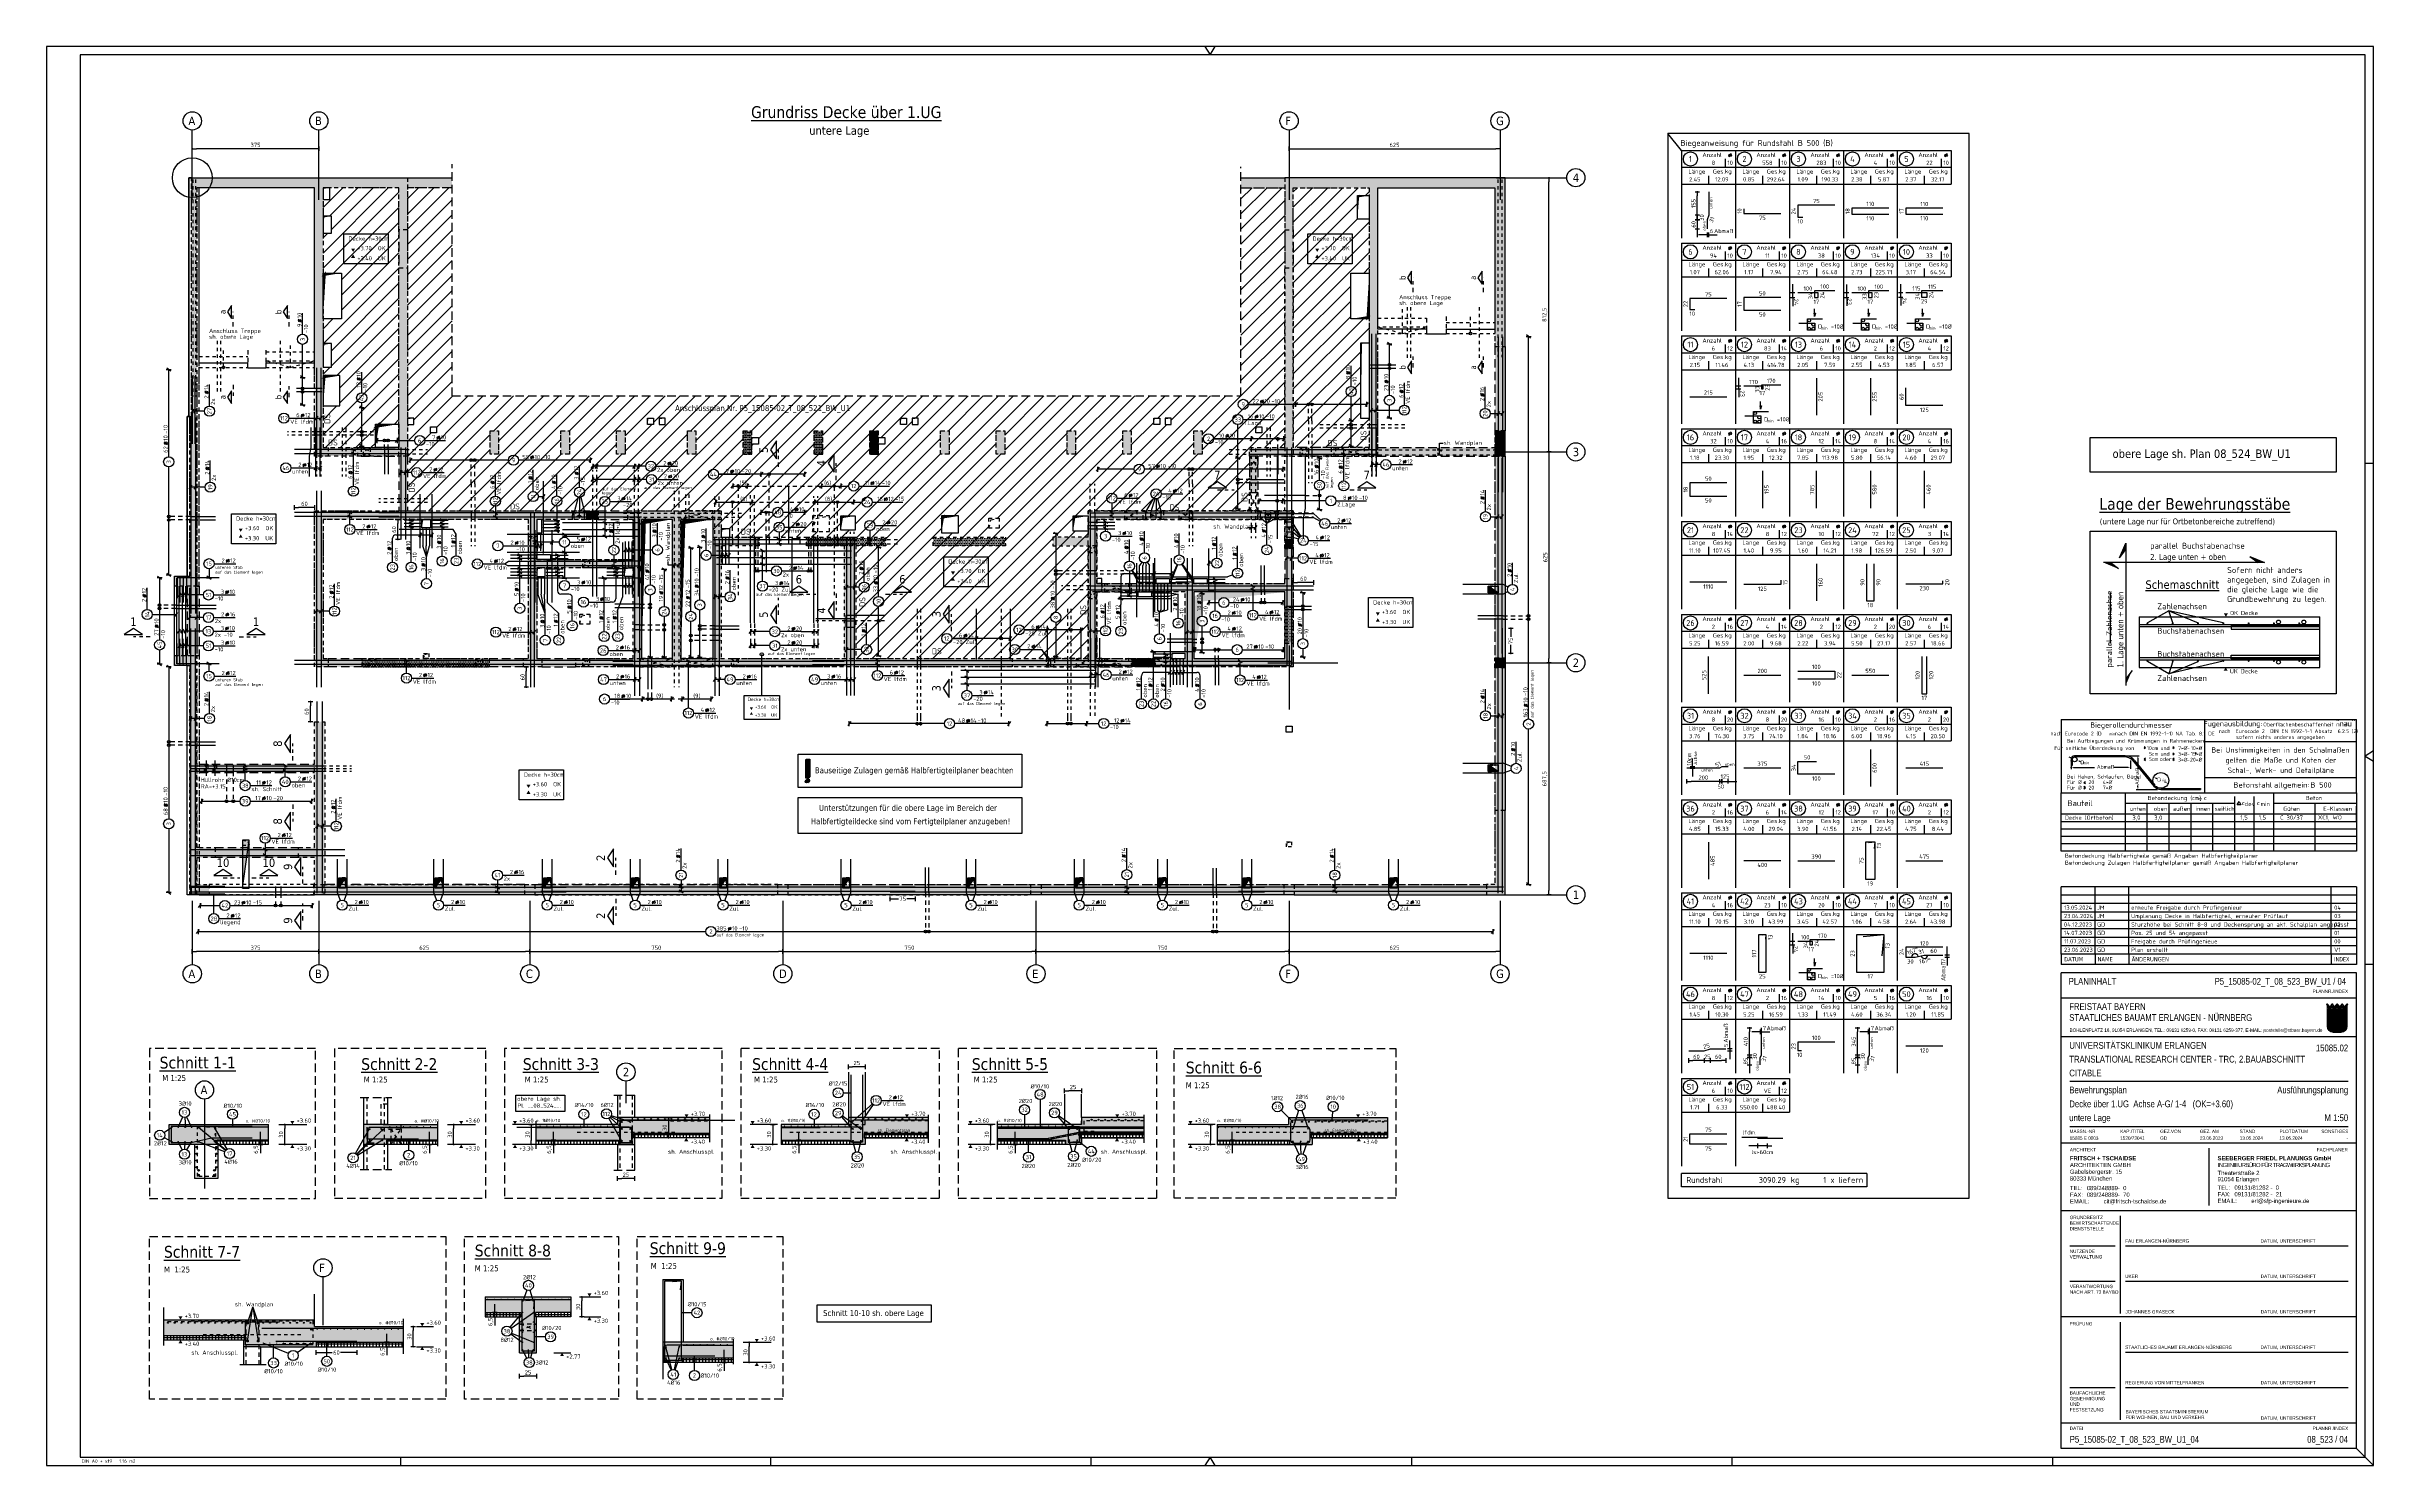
# Model space of a CAD drawing. Extents: x -19 to 96, y 0 to 49.
# Drawn here: x 6 to 74.9, y 0 to 42 of the extents above; entities that cross this region are included whole.
import ezdxf
from ezdxf.enums import TextEntityAlignment as Align

# ---------------------------------------------------------------- set-up
doc = ezdxf.new("R2010")
doc.units = 0
doc.header["$LTSCALE"] = 0.5
for name, pattern in [('AUSGEZOGEN', [1000.01, 1000, 0.01]), ('DASHDOTSMALL', [1.05, 0.5, -0.25, 0.05, -0.25]), ('DASHED', [0.75, 0.5, -0.25]), ('DOT', [0.175, 0.05, -0.125]), ('HIDDEN', [0.375, 0.25, -0.125]), ('HIDDEN2', [0.187, 0.125, -0.062]), ('PUNKT', [0.175, 0.05, -0.125]), ('STRICHLINIE', [0.75, 0.5, -0.25]), ('STRICHPUNKT2', [0.55, 0.25, -0.125, 0.05, -0.125]), ('VERDECKT', [0.375, 0.25, -0.125])]:
    doc.linetypes.add(name, pattern=pattern)
for name, color, linetype in [('40 A Plankopf Text F+T', 7, 'Continuous'), ('ACHSEN', 7, 'Continuous'), ('AFU', 7, 'Continuous'), ('BET-ANS', 7, 'Continuous'), ('BETON', 7, 'Continuous'), ('Brüstung 1.UG', 7, 'Continuous'), ('Brüstung EG', 7, 'Continuous'), ('BZ', 7, 'Continuous'), ('DD', 7, 'Continuous'), ('DETAIL', 7, 'Continuous'), ('DRUEBER', 7, 'Continuous'), ('EG', 7, 'Continuous'), ('grau_dunkel', 7, 'Continuous'), ('grau_hell', 7, 'Continuous'), ('grau_mittel', 7, 'Continuous'), ('Halbfertigteile', 7, 'Continuous'), ('HILFE', 7, 'Continuous'), ('HINWEISE', 7, 'Continuous'), ('koten', 7, 'Continuous'), ('MASSE', 7, 'Continuous'), ('OBJEKT', 7, 'Continuous'), ('RAHMEN', 7, 'Continuous'), ('RND', 7, 'Continuous'), ('RND-1', 7, 'Continuous'), ('RND_BILD', 7, 'Continuous'), ('SCHATTEN', 7, 'Continuous'), ('SCHNITTE', 7, 'Continuous'), ('SCHRAFF', 7, 'Continuous'), ('SFP_Achsen', 7, 'Continuous'), ('STEMPEL', 7, 'Continuous'), ('TEXT', 7, 'Continuous'), ('VERDECKT', 7, 'Continuous'), ('VERDECKT1', 7, 'Continuous'), ('WD', 7, 'Continuous')]:
    doc.layers.add(name, color=color, linetype=linetype)
doc.layers.add('NOPLOT', color=7, linetype='Continuous', plot=False)
doc.styles.add('ERSTELLTER_STIL_3', font='arial.ttf')
doc.styles.add('ERSTELLTER_STIL_4', font='arialbd.ttf')
doc.styles.add('helv', font='tahoma.ttf')
doc.styles.add('plankopf_ArialN', font='ARIALN.TTF')
doc.styles.add('txt', font='isocp.shx')
doc.linetypes.add('AFU_50K', pattern='A,0.15,["/",Standard,S=0.2,R=0,X=-0.01,Y=-0.1],0.07,["/",Standard,S=0.2,R=0,X=-0.01,Y=-0.1],0.15', length=0.37)
doc.linetypes.add('AFU_50L', pattern='A,0.75,["/",Standard,S=0.2,R=0,X=-0.01,Y=-0.1],0.07,["/",Standard,S=0.2,R=0,X=-0.01,Y=-0.1],0.75', length=1.57)
doc.linetypes.add('AFU_50M', pattern='A,0.45,["/",Standard,S=0.2,R=0,X=-0.01,Y=-0.1],0.07,["/",Standard,S=0.2,R=0,X=-0.01,Y=-0.1],0.45', length=0.97)
doc.dimstyles.new('DOT_I', dxfattribs={"dimscale": 0.5, "dimtxt": 0.25, "dimasz": 0.25, "dimexe": 0.1, "dimexo": 0.3, "dimgap": 0.1, "dimtad": 1, "dimdec": 3, "dimzin": 3, "dimtxsty": 'txt', "dimblk": 'DOT', "dimblk1": 'DOT', "dimblk2": 'DOT', "dimsah": 1, "dimcen": 0.1, "dimse1": 1, "dimse2": 1, "dimazin": 0, "dimtfac": 1, "dimtdec": 4, "dimtix": 1, "dimtmove": 2, "dimatfit": 3, "dimfxl": 0, "dimtvp": 1, "dimtolj": 1, "dimtzin": 0, "dimarcsym": 0})
pattern_1 = [(0, (-322.07857, -163.97815), (8e-17, 0.254), [])]
pattern_2 = [(0, (-68.37773, 378.069226), (0.025, 0.05), [0, -0.05])]
pattern_3 = [(45, (0.70277, 0), (-0.2245064, 0.2245064), [])]
pattern_4 = [(180, (16.65394, 23.33408), (-7e-18, -0.09525), []), (270, (16.65394, 23.33408), (0.09525, -2e-17), [])]
pattern_5 = [(180, (-13.28825, -12.87574), (-7e-18, -0.09525), []), (270, (-13.28825, -12.87574), (0.09525, -2e-17), [])]

# ---------------------------------------------------------------- blocks, each defined once
blk = doc.blocks.new('Bundeslandwappen')
at = {"lineweight": 9, "true_color": 0xffffff}
for points in [[(-5.8, 16.5), (-6, 16.5), (-6, 16.3), (-5.8, 16.3)], [(-5.1, 15.7), (-5.3, 15.7), (-5.3, 15.5), (-5.1, 15.5)], [(-3.5, 15.7), (-3.7, 15.7), (-3.7, 15.5), (-3.5, 15.5)], [(-2.8, 16.5), (-3, 16.5), (-3, 16.3), (-2.8, 16.3)], [(-2.2, 15.7), (-2.4, 15.7), (-2.4, 15.5), (-2.2, 15.5)], [(-0.6, 15.7), (-0.8, 15.7), (-0.8, 15.5), (-0.6, 15.5)], [(0.1, 16.5), (-0.1, 16.5), (-0.1, 16.3), (0.1, 16.3)], [(0.8, 15.7), (0.6, 15.7), (0.6, 15.5), (0.8, 15.5)], [(2.4, 15.7), (2.2, 15.7), (2.2, 15.5), (2.4, 15.5)], [(3, 16.5), (2.8, 16.5), (2.8, 16.3), (3, 16.3)], [(3.7, 15.7), (3.5, 15.7), (3.5, 15.5), (3.7, 15.5)], [(5.3, 15.7), (5.1, 15.7), (5.1, 15.5), (5.3, 15.5)], [(6, 16.5), (5.8, 16.5), (5.8, 16.3), (6, 16.3)]]:
    blk.add_hatch(color=7, dxfattribs=at).paths.add_polyline_path(points)
at = {"true_color": 0xffffff}
for points in [[(-5.3, 12.6), (-5.7, 12.6), (-5.7, 12.2), (-5.1, 12)], [(-3.6, 8.4), (-5.7, 9.2), (-5.7, 6.2), (-2.1, 4.9)], [(-5.7, 6.1), (-5.7, 3.7, 0.041392), (-5.7, 3.1), (-4.2, 2.6)], [(-1.4, 10.7), (-5.1, 12), (-3.6, 8.4), (0.1, 7.1)], [(-0.6, 1.3), (-4.2, 2.6), (-3.3, 0.4, 0.073774), (-2.3, 0.3), (-0.1, 0.3)], [(0.9, 12.6), (-2.2, 12.6), (-1.4, 10.7), (2.2, 9.4)], [(1.6, 3.6), (-2.1, 4.9), (-0.6, 1.3), (2.4, 0.3, 0.043654), (2.9, 0.4)], [(3.7, 5.8), (0.1, 7.1), (1.6, 3.6), (5.2, 2.3)], [(4, 12.6), (1.7, 12.6), (4.4, 11.6)], [(5.7, 8.1), (2.2, 9.4), (3.7, 5.8), (5.7, 5.1)], [(5.7, 11.2), (4.4, 11.6), (5.7, 8.5)]]:
    blk.add_hatch(color=7, dxfattribs=at).paths.add_polyline_path(points)
at = {"lineweight": 9}
h = blk.add_hatch(dxfattribs=at)
h.set_pattern_fill('ANSI31', color=256, scale=0.08, angle=315, style=0)
h.set_pattern_definition(pattern_1)
h.paths.add_polyline_path([(-5.1, 12), (-5.7, 12.2), (-5.7, 9.2), (-3.6, 8.4)])
h = blk.add_hatch(dxfattribs=at)
h.set_pattern_fill('ANSI31', color=256, scale=0.08, angle=315, style=0)
h.set_pattern_definition(pattern_1)
h.paths.add_polyline_path([(-2.1, 4.9), (-5.7, 6.2), (-5.7, 6.1), (-4.2, 2.6), (-0.6, 1.3)])
h = blk.add_hatch(dxfattribs=at)
h.set_pattern_fill('ANSI31', color=256, scale=0.08, angle=315, style=0)
h.set_pattern_definition(pattern_1)
h.paths.add_polyline_path([(-4.2, 2.6), (-5.7, 3.1, 0.285055), (-3.3, 0.4)])
h = blk.add_hatch(dxfattribs=at)
h.set_pattern_fill('ANSI31', color=256, scale=0.08, angle=315, style=0)
h.set_pattern_definition(pattern_1)
h.paths.add_polyline_path([(-2.2, 12.6), (-5.3, 12.6), (-5.1, 12), (-1.4, 10.7)])
h = blk.add_hatch(dxfattribs=at)
h.set_pattern_fill('ANSI31', color=256, scale=0.08, angle=315, style=0)
h.set_pattern_definition(pattern_1)
h.paths.add_polyline_path([(0.1, 7.1), (-3.6, 8.4), (-2.1, 4.9), (1.6, 3.6)])
h = blk.add_hatch(dxfattribs=at)
h.set_pattern_fill('ANSI31', color=256, scale=0.08, angle=315, style=0)
h.set_pattern_definition(pattern_1)
h.paths.add_polyline_path([(2.2, 9.4), (-1.4, 10.7), (0.1, 7.1), (3.7, 5.8)])
h = blk.add_hatch(dxfattribs=at)
h.set_pattern_fill('ANSI31', color=256, scale=0.08, angle=315, style=0)
h.set_pattern_definition(pattern_1)
h.paths.add_polyline_path([(-0.6, 1.3), (-0.1, 0.3), (2.3, 0.3, 0.004354), (2.4, 0.3)])
h = blk.add_hatch(dxfattribs=at)
h.set_pattern_fill('ANSI31', color=256, scale=0.08, angle=315, style=0)
h.set_pattern_definition(pattern_1)
h.paths.add_polyline_path([(4.4, 11.6), (1.7, 12.6), (0.9, 12.6), (2.2, 9.4), (5.7, 8.1), (5.7, 8.5)])
h = blk.add_hatch(dxfattribs=at)
h.set_pattern_fill('ANSI31', color=256, scale=0.08, angle=315, style=0)
h.set_pattern_definition(pattern_1)
h.paths.add_polyline_path([(5.3, 2.1), (5.2, 2.3), (1.6, 3.6), (2.9, 0.4, 0.22704)])
h = blk.add_hatch(dxfattribs=at)
h.set_pattern_fill('ANSI31', color=256, scale=0.08, angle=315, style=0)
h.set_pattern_definition(pattern_1)
h.paths.add_polyline_path([(5.7, 5.1), (3.7, 5.8), (5.2, 2.3), (5.4, 2.2, 0.111178), (5.7, 3.7)])
h = blk.add_hatch(dxfattribs=at)
h.set_pattern_fill('ANSI31', color=256, scale=0.08, angle=315, style=0)
h.set_pattern_definition(pattern_1)
h.paths.add_polyline_path([(5.7, 12.6), (4, 12.6), (4.4, 11.6), (5.7, 11.2)])
for p, q in [((-6, 16.1), (-6, 3.7)), ((-5.6, 16.6), (-5.6, 16.7)), ((-5.6, 15), (-5.6, 15.2)), ((-5.3, 15.2), (-5.3, 15)), ((-4.7, 14.5), (-5.3, 14.5)), ((-4.1, 14.5), (-3.5, 14.5)), ((-3.5, 15.2), (-3.5, 15)), ((-3.4, 13.9), (-2.9, 14.2)), ((-2.9, 13.6), (-3.4, 13.9)), ((-3.2, 16.6), (-3.2, 16.7)), ((-3.2, 15), (-3.2, 15.2)), ((-2.9, 15.6), (-2.9, 14.5)), ((-2.9, 14.2), (-2.5, 13.9)), ((-2.5, 13.9), (-2.9, 13.6)), ((-2.7, 16.6), (-2.7, 16.7)), ((-2.7, 15), (-2.7, 15.2)), ((-2.4, 15.2), (-2.4, 15)), ((-1.7, 14.5), (-2.3, 14.5)), ((-1.2, 14.5), (-0.6, 14.5)), ((-0.5, 15.2), (-0.5, 15)), ((0, 14.2), (-0.4, 13.9)), ((-0.4, 13.9), (0, 13.6)), ((-0.3, 16.6), (-0.2, 16.7)), ((-0.2, 15), (-0.2, 15.2)), ((0, 15.6), (0, 14.5)), ((0.4, 13.9), (0, 14.2)), ((0, 13.6), (0.4, 13.9)), ((0.3, 16.6), (0.2, 16.7)), ((0.2, 15), (0.2, 15.2)), ((0.5, 15.2), (0.5, 15)), ((1.2, 14.5), (0.6, 14.5)), ((1.7, 14.5), (2.3, 14.5)), ((2.4, 15.2), (2.4, 15)), ((2.9, 14.2), (2.5, 13.9)), ((2.5, 13.9), (2.9, 13.6)), ((2.7, 16.6), (2.7, 16.7)), ((2.7, 15), (2.7, 15.2)), ((2.9, 15.6), (2.9, 14.5)), ((3.4, 13.9), (2.9, 14.2)), ((2.9, 13.6), (3.4, 13.9)), ((3.2, 16.6), (3.2, 16.7)), ((3.2, 15), (3.2, 15.2)), ((3.5, 15.2), (3.5, 15)), ((4.1, 14.5), (3.5, 14.5)), ((4.7, 14.5), (5.3, 14.5)), ((5.3, 15.2), (5.3, 15)), ((5.6, 16.6), (5.6, 16.7)), ((5.6, 15), (5.6, 15.2)), ((6, 3.7), (6, 16.1)), ((-6, 13.3), (6, 13.3)), ((-6, 12.9), (6, 12.9)), ((-5.7, 12.6), (-5.7, 3.7)), ((-5.7, 12.6), (5.7, 12.6)), ((-5.7, 12.2), (5.7, 8.1)), ((-5.7, 9.2), (5.7, 5.1)), ((-5.7, 6.2), (5.4, 2.2)), ((-5.7, 6.1), (-3.3, 0.4)), ((-5.7, 3.1), (2.4, 0.3)), ((-5.3, 12.6), (-0.1, 0.3)), ((-2.3, 0.3), (2.3, 0.3)), ((-2.3, 0), (2.3, 0)), ((-2.2, 12.6), (2.9, 0.4)), ((0.9, 12.6), (5.3, 2.1)), ((1.7, 12.6), (5.7, 11.2)), ((4, 12.6), (5.7, 8.5)), ((5.7, 3.7), (5.7, 12.6))]:
    blk.add_line(p, q, dxfattribs=at)
for points in [[(-5.8, 16.3), (-6, 16.3), (-6, 16.5), (-5.8, 16.5)], [(-5.1, 15.5), (-5.3, 15.5), (-5.3, 15.7), (-5.1, 15.7)], [(-4.1, 13.7), (-4.8, 13.7), (-4.8, 14.1), (-4.1, 14.1)], [(-3.7, 15.5), (-3.5, 15.5), (-3.5, 15.7), (-3.7, 15.7)], [(-2.8, 16.3), (-3, 16.3), (-3, 16.5), (-2.8, 16.5)], [(-2.2, 15.5), (-2.4, 15.5), (-2.4, 15.7), (-2.2, 15.7)], [(-1.8, 13.7), (-1, 13.7), (-1, 14.1), (-1.8, 14.1)], [(-0.8, 15.5), (-0.6, 15.5), (-0.6, 15.7), (-0.8, 15.7)], [(0.1, 16.3), (-0.1, 16.3), (-0.1, 16.5), (0.1, 16.5)], [(0.8, 15.5), (0.6, 15.5), (0.6, 15.7), (0.8, 15.7)], [(1.8, 13.7), (1, 13.7), (1, 14.1), (1.8, 14.1)], [(2.2, 15.5), (2.4, 15.5), (2.4, 15.7), (2.2, 15.7)], [(3, 16.3), (2.8, 16.3), (2.8, 16.5), (3, 16.5)], [(3.7, 15.5), (3.5, 15.5), (3.5, 15.7), (3.7, 15.7)], [(4.1, 13.7), (4.8, 13.7), (4.8, 14.1), (4.1, 14.1)], [(5.1, 15.5), (5.3, 15.5), (5.3, 15.7), (5.1, 15.7)], [(5.8, 16.3), (6, 16.3), (6, 16.5), (5.8, 16.5)]]:
    blk.add_lwpolyline(points, close=True, dxfattribs=at)
for centre in [(-5.3, 13.9), (-3.7, 13.9), (-2.2, 13.9), (-0.7, 13.9), (0.7, 13.9), (2.2, 13.9), (3.7, 13.9), (5.3, 13.9)]:
    blk.add_circle(centre, 0.123, dxfattribs=at)
for centre, radius, start, end in [((-5.9, 16.5), 0.362, 44.6681, 253.1183), ((-5.7, 16.7), 0.05, 6.6615, 44.6681), ((-5.6, 16.6), 0.05, 186.6615, 265.6209), ((-5.6, 16.3), 0.281, 346.0232, 85.6209), ((-5.4, 16), 0.179, 74.7883, 15.1356), ((-5.5, 15.2), 0.157, 3.2756, 179.5521), ((-5.2, 15), 0.453, 182.8328, 261.3043), ((-5.4, 16.2), 0.05, 254.7883, 346.0232), ((-5.2, 16), 0.05, 93.0633, 195.1356), ((-5.3, 15.2), 0.191, 249.6358, 3.0857), ((-5.2, 15.9), 0.224, 350.9542, 93.0633), ((-5, 15.2), 0.05, 82.9467, 183.0857), ((-5, 15.5), 0.249, 262.9467, 77.8855), ((-4.9, 15.8), 0.05, 170.9542, 257.8855), ((-4.6, 14.9), 0.224, 71.4, 0), ((-4.7, 14.9), 0.312, 275.9649, 353.9773), ((-4.4, 15.2), 0.208, 317.0775, 222.9225), ((-4.2, 14.9), 0.224, 180, 108.6), ((-4.1, 14.9), 0.312, 186.0227, 264.0351), ((-3.8, 15.5), 0.249, 102.1145, 277.0533), ((-3.9, 15.8), 0.05, 282.1145, 9.0458), ((-3.6, 15.9), 0.224, 86.9367, 189.0458), ((-3.8, 15.2), 0.05, 356.9143, 97.0533), ((-3.5, 15.2), 0.191, 176.9143, 290.3642), ((-3.4, 16), 0.179, 164.8644, 105.2117), ((-3.6, 16), 0.05, 344.8644, 86.9367), ((-3.2, 16.3), 0.281, 94.3791, 193.9768), ((-3.4, 16.2), 0.05, 193.9768, 285.2117), ((-3.3, 15.2), 0.157, 0.4479, 176.7244), ((-3.6, 15), 0.453, 278.6957, 357.1672), ((-2.9, 16.6), 0.264, 24.0166, 155.3409), ((-3.1, 16.7), 0.05, 155.2288, 173.3385), ((-3.2, 16.6), 0.05, 274.3791, 353.3385), ((-2.7, 16.7), 0.05, 6.6615, 24.0166), ((-2.6, 16.6), 0.05, 186.6615, 265.6209), ((-2.5, 16), 0.179, 74.7883, 15.1356), ((-2.6, 15.2), 0.157, 3.2756, 179.5521), ((-2.3, 15), 0.453, 182.8328, 261.3043), ((-2.7, 16.3), 0.281, 346.0232, 85.6209), ((-2.4, 16.2), 0.05, 254.7883, 346.0232), ((-2.3, 15.2), 0.191, 249.6358, 3.0857), ((-2.3, 15.9), 0.224, 350.9542, 93.0633), ((-2.3, 16), 0.05, 93.0633, 195.1356), ((-2.1, 15.5), 0.249, 262.9467, 77.8855), ((-2.1, 15.2), 0.05, 82.9467, 183.0857), ((-2, 15.8), 0.05, 170.9542, 257.8855), ((-1.7, 14.9), 0.224, 71.4, 0), ((-1.5, 15.2), 0.208, 317.0775, 222.9225), ((-1.8, 14.9), 0.312, 275.9649, 353.9773), ((-1.2, 14.9), 0.224, 180, 108.6), ((-1.2, 14.9), 0.312, 186.0227, 264.0351), ((-0.9, 15.5), 0.249, 102.1145, 277.0533), ((-0.7, 15.9), 0.224, 86.9367, 189.0458), ((-0.9, 15.8), 0.05, 282.1145, 9.0458), ((-0.8, 15.2), 0.05, 356.9143, 97.0533), ((-0.6, 15.2), 0.191, 176.9143, 290.3642), ((-0.7, 16), 0.05, 344.8644, 86.9367), ((-0.3, 16.3), 0.281, 94.3791, 193.9768), ((-0.4, 16), 0.179, 164.8644, 105.2117), ((-0.5, 16.2), 0.05, 193.9768, 285.2117), ((-0.7, 15), 0.453, 278.6957, 357.1672), ((-0.4, 15.2), 0.157, 0.4479, 176.7244), ((-0.3, 16.6), 0.05, 274.3791, 353.3385), ((0, 16.6), 0.264, 24.0166, 155.3409), ((-0.2, 16.7), 0.05, 155.2288, 173.3385), ((0.2, 16.7), 0.05, 6.6615, 24.0166), ((0.4, 15.2), 0.157, 3.2756, 179.5521), ((0.7, 15), 0.453, 182.8328, 261.3043), ((0.3, 16.6), 0.05, 186.6615, 265.6209), ((0.3, 16.3), 0.281, 346.0232, 85.6209), ((0.4, 16), 0.179, 74.7883, 15.1356), ((0.5, 16.2), 0.05, 254.7883, 346.0232), ((0.6, 15.2), 0.191, 249.6358, 3.0857), ((0.7, 16), 0.05, 93.0633, 195.1356), ((0.7, 15.9), 0.224, 350.9542, 93.0633), ((0.8, 15.2), 0.05, 82.9467, 183.0857), ((0.9, 15.5), 0.249, 262.9467, 77.8855), ((0.9, 15.8), 0.05, 170.9542, 257.8855), ((1.2, 14.9), 0.224, 71.4, 0), ((1.2, 14.9), 0.312, 275.9649, 353.9773), ((1.5, 15.2), 0.208, 317.0775, 222.9225), ((1.7, 14.9), 0.224, 180, 108.6), ((1.8, 14.9), 0.312, 186.0227, 264.0351), ((2.1, 15.5), 0.249, 102.1145, 277.0533), ((2.3, 15.9), 0.224, 86.9367, 189.0458), ((2, 15.8), 0.05, 282.1145, 9.0458), ((2.1, 15.2), 0.05, 356.9143, 97.0533), ((2.3, 15.2), 0.191, 176.9143, 290.3642), ((2.5, 16), 0.179, 164.8644, 105.2117), ((2.3, 16), 0.05, 344.8644, 86.9367), ((2.3, 15), 0.453, 278.6957, 357.1672), ((2.7, 16.3), 0.281, 94.3791, 193.9768), ((2.4, 16.2), 0.05, 193.9768, 285.2117), ((2.6, 15.2), 0.157, 0.4479, 176.7244), ((2.6, 16.6), 0.05, 274.3791, 353.3385), ((2.9, 16.6), 0.264, 24.0166, 155.3409), ((2.7, 16.7), 0.05, 155.2288, 173.3385), ((3.1, 16.7), 0.05, 6.6615, 24.0166), ((3.2, 16.6), 0.05, 186.6615, 265.6209), ((3.2, 16.3), 0.281, 346.0232, 85.6209), ((3.4, 16), 0.179, 74.7883, 15.1356), ((3.3, 15.2), 0.157, 3.2756, 179.5521), ((3.6, 15), 0.453, 182.8328, 261.3043), ((3.4, 16.2), 0.05, 254.7883, 346.0232), ((3.6, 16), 0.05, 93.0633, 195.1356), ((3.5, 15.2), 0.191, 249.6358, 3.0857), ((3.6, 15.9), 0.224, 350.9542, 93.0633), ((3.8, 15.2), 0.05, 82.9467, 183.0857), ((3.8, 15.5), 0.249, 262.9467, 77.8855), ((3.9, 15.8), 0.05, 170.9542, 257.8855), ((4.2, 14.9), 0.224, 71.4, 0), ((4.1, 14.9), 0.312, 275.9649, 353.9773), ((4.4, 15.2), 0.208, 317.0775, 222.9225), ((4.6, 14.9), 0.224, 180, 108.6), ((4.7, 14.9), 0.312, 186.0227, 264.0351), ((5, 15.5), 0.249, 102.1145, 277.0533), ((4.9, 15.8), 0.05, 282.1145, 9.0458), ((5.2, 15.9), 0.224, 86.9367, 189.0458), ((5, 15.2), 0.05, 356.9143, 97.0533), ((5.3, 15.2), 0.191, 176.9143, 290.3642), ((5.4, 16), 0.179, 164.8644, 105.2117), ((5.2, 16), 0.05, 344.8644, 86.9367), ((5.6, 16.3), 0.281, 94.3791, 193.9768), ((5.4, 16.2), 0.05, 193.9768, 285.2117), ((5.5, 15.2), 0.157, 0.4479, 176.7244), ((5.2, 15), 0.453, 278.6957, 357.1672), ((5.9, 16.5), 0.362, 286.8817, 135.3319), ((5.7, 16.7), 0.05, 135.3319, 173.3385), ((5.6, 16.6), 0.05, 274.3791, 353.3385), ((-2.3, 3.7), 3.7, 180, 270), ((-2.3, 3.7), 3.4, 180, 270), ((2.3, 3.7), 3.7, 270, 0), ((2.3, 3.7), 3.4, 270, 0)]:
    blk.add_arc(centre, radius, start, end, dxfattribs=at)
blk = doc.blocks.new('Plankopf_PU')
for p, q in [((-18.5, 25.4), (-18.5, 27.7)), ((-1, 27.7), (-18.5, 27.7)), ((-1, 27.7), (-18.5, 27.7)), ((-1, 25.4), (-1, 27.7)), ((-1, 25.4), (-18.5, 25.4)), ((-1, 25.4), (-18.5, 25.4)), ((-18.5, 19.1), (-18.5, 25.4)), ((-1, 19.1), (-1, 25.4)), ((-1.5, 22.75), (-18, 22.75)), ((-18, 20.1), (-1.5, 20.1)), ((-18.5, 15.1), (-18.5, 19.1)), ((-1, 19.1), (-18.5, 19.1)), ((-9.75, 18.8), (-9.75, 15.4)), ((-1, 15.1), (-1, 19.1)), ((-1, 15.1), (-18.5, 15.1)), ((-1, 15.1), (-18.5, 15.1)), ((-18.5, 8.8), (-18.5, 15.1)), ((-15, 9), (-15, 14.8)), ((-1, 8.8), (-1, 15.1)), ((-15.3, 13), (-18, 13)), ((-1.5, 13), (-14.7, 13)), ((-15.3, 10.9), (-18, 10.9)), ((-1.5, 10.9), (-14.7, 10.9)), ((-18.5, 2.5), (-18.5, 8.8)), ((-1, 8.8), (-18.5, 8.8)), ((-15, 2.7), (-15, 8.5)), ((-1, 2.5), (-1, 8.8)), ((-1.5, 6.7), (-14.7, 6.7)), ((-15.3, 4.6), (-18, 4.6)), ((-1.5, 4.6), (-14.7, 4.6)), ((-1, 2.5), (-18.5, 2.5)), ((-18.5, 1), (-18.5, 2.5)), ((-1, 2.5), (-18.5, 2.5)), ((-1, 1), (-1, 2.5)), ((-1, 1), (-18.5, 1))]:
    blk.add_line(p, q)
at = {"xscale": 0.1, "yscale": 0.1, "zscale": 0.1}
blk.add_blockref('Bundeslandwappen', (-2.15, 25.67), dxfattribs=at)
at = {"linetype": 'AUSGEZOGEN', "lineweight": 35, "style": 'plankopf_ArialN'}
blk.add_text('STAATLICHES BAUAMT ERLANGEN - NÜRNBERG', height=0.4, dxfattribs=at).set_placement((-18.03, 26.55), align=Align.MIDDLE_LEFT)
for s, height, p in [('FREISTAAT BAYERN', 0.4, (-18.03, 27.4)), ('PRÜFUNG', 0.2, (-18.01, 8.5))]:
    blk.add_text(s, height=height, dxfattribs=at).set_placement(p, align=Align.TOP_LEFT)
at = {"style": 'plankopf_ArialN'}
for s, p in [('BOHLENPLATZ 18, 91054 ERLANGEN, TEL.: 09131 6259-0, FAX: 09131 6259-377, E-MAIL: poststelle@stbaer.bayern.de', (-18.01, 25.7)), ('MASSN.-NR', (-18.01, 19.7)), ('KAP./TITEL', (-15.01, 19.7)), ('GEZ.VON', (-12.64, 19.7)), ('GEZ. AM', (-10.29, 19.7)), ('STAND', (-7.93, 19.7)), ('PLOTDATUM', (-5.57, 19.7)), ('FAU ERLANGEN-NÜRNBERG', (-14.71, 13.21)), ('DATUM, UNTERSCHRIFT', (-6.69, 13.21)), ('UKER', (-14.71, 11.11)), ('DATUM, UNTERSCHRIFT', (-6.68, 11.11)), ('JOHANNES GRASECK', (-14.7, 9.01)), ('DATUM, UNTERSCHRIFT', (-6.68, 9.01)), ('STAATLICHES BAUAMT ERLANGEN-NÜRNBERG', (-14.71, 6.91)), ('DATUM, UNTERSCHRIFT', (-6.69, 6.91)), ('REGIERUNG VON MITTELFRANKEN', (-14.71, 4.81)), ('DATUM, UNTERSCHRIFT', (-6.68, 4.81)), ('DATUM, UNTERSCHRIFT', (-6.68, 2.71)), ('DATEI', (-18, 2.1))]:
    blk.add_text(s, height=0.2, dxfattribs=at).set_placement(p)
for s, p in [('SONSTIGES', (-1.49, 19.7)), ('PLANNR./INDEX', (-1.5, 2.1))]:
    blk.add_text(s, height=0.2, dxfattribs=at).set_placement(p, align=Align.RIGHT)
at = {"linetype": 'AUSGEZOGEN', "lineweight": 35, "style": 'plankopf_ArialN'}
blk.add_text('ARCHITEKT', height=0.2, dxfattribs=at).set_placement((-17.99, 18.61))
blk.add_text('FACHPLANER', height=0.2, dxfattribs=at).set_placement((-1.52, 18.61), align=Align.RIGHT)
at = {"insert": (-5.57, 19.3), "char_height": 0.2, "attachment_point": 7, "style": 'plankopf_ArialN'}
blk.add_mtext('13.05.2024', dxfattribs=at)
at = {"char_height": 0.2, "attachment_point": 1, "style": 'plankopf_ArialN'}
for s, insert, width in [('GRUNDBESITZ\\PBEWIRTSCHAFTENDE DIENSTSTELLE', (-18, 14.8), 2.5), ('NUTZENDE^JVERWALTUNG', (-18, 12.8), 2.6984), ('VERANTWORTUNG  NACH ART. 73 BAYBO', (-17.99, 10.71), 2.6877), ('BAUFACHLICHE GENEHMIGUNG UND FESTSETZUNG', (-18, 4.4), 2.2311), ('BAYERISCHES STAATSMINISTERIUM ^JFÜR WOHNEN, BAU UND VERKEHR', (-14.69, 3.29), 9.2941)]:
    blk.add_mtext(s, dxfattribs=dict(at, insert=insert, width=width))
at = {"style": 'plankopf_ArialN'}
for tag, p in [('PROJEKTBEZEICHNUNGZ1', (-18.03, 24.58)), ('PROJEKTBEZEICHNUNGZ2', (-18.03, 23.76)), ('PROJEKTBEZEICHNUNGZ3', (-18.03, 22.94))]:
    blk.add_attdef(tag, text='', height=0.4, dxfattribs=at).set_placement(p, align=Align.BOTTOM_LEFT)
for tag, p in [('GEB.-NR', (-1.5, 24.95)), ('0.000X', (-1.51, 1.75))]:
    blk.add_attdef(tag, text='', height=0.4, dxfattribs=at).set_placement(p, align=Align.TOP_RIGHT)
for tag, p, height in [('PLANINHALTZ1', (-18.03, 22.06), 0.4), ('PLANINHALTZ2', (-18.03, 21.23), 0.4), ('PLANINHALTZ3', (-18.03, 20.41), 0.4), ('MASSN.-NR', (-18.01, 19.3), 0.2), ('KAPITEL/TITEL', (-15.01, 19.3), 0.2), ('GEZ_VON', (-12.64, 19.3), 0.2), ('GEZ_AM', (-10.29, 19.3), 0.2), ('STAND', (-7.93, 19.3), 0.2)]:
    blk.add_attdef(tag, p, '', height=height, dxfattribs=at)
for tag, height, p in [('PLANUNGSPHASE', 0.4, (-1.5, 22.06)), ('PROJEKTKATEGORIE', 0.4, (-1.5, 21.23)), ('MAßSTAB', 0.4, (-1.5, 20.41)), ('SONSTIGES', 0.2, (-1.5, 19.3))]:
    blk.add_attdef(tag, text='', height=height, dxfattribs=at).set_placement(p, align=Align.RIGHT)
at = {"layer": '40 A Plankopf Text F+T', "color": 7, "linetype": 'Continuous', "lineweight": 13, "char_height": 0.25, "attachment_point": 7}
for s, insert, style in [('\\A1;ARCHITEKTEN GMBH', (-17.99, 17.68), 'ERSTELLTER_STIL_3'), ('\\A1;FRITSCH + TSCHAIDSE ', (-17.99, 18.08), 'ERSTELLTER_STIL_4'), ('\\A1;SEEBERGER FRIEDL PLANUNGS GmbH', (-9.24, 18.08), 'ERSTELLTER_STIL_4'), ('\\A1;{\\T0.8;INGENIEURBÜRO FÜR TRAGWERKSPLANUNG}', (-9.24, 17.68), 'ERSTELLTER_STIL_3'), ('\\A1;Gabelsbergerstr. 15', (-17.99, 17.21), 'ERSTELLTER_STIL_3'), ('\\A1;80333 München', (-17.99, 16.88), 'ERSTELLTER_STIL_3'), ('\\A1;Theaterstraße 2', (-9.24, 17.21), 'ERSTELLTER_STIL_3'), ('\\A1;91054 Erlangen', (-9.24, 16.77), 'ERSTELLTER_STIL_3')]:
    blk.add_mtext(s, dxfattribs=dict(at, insert=insert, style=style))
at = {"layer": '40 A Plankopf Text F+T', "color": 7, "linetype": 'Continuous', "lineweight": 13, "char_height": 0.25, "attachment_point": 7, "line_spacing_factor": 0.945293, "style": 'ERSTELLTER_STIL_3'}
for s, insert in [('\\A1;TEL: ^I089/248889-  0\\PFAX: ^I089/248889-  70\\PEMAIL: ^Icit@fritsch-tschaidse.de', (-17.99, 15.48)), ('\\A1;TEL: ^I09131/81282 -  0\\PFAX: ^I09131/81282 -  21\\PEMAIL: ^Ierl@sfp-ingenieure.de', (-9.24, 15.48))]:
    blk.add_mtext(s, dxfattribs=dict(at, insert=insert))
blk = doc.blocks.new('Plankopf-ER')
at = {"layer": 'RAHMEN', "color": 7, "linetype": 'Continuous'}
for p, q in [((-0.5, 4.6), (-18, 4.6)), ((-18, 4.1), (-18, 4.6)), ((-16, 4.1), (-16, 4.6)), ((-14, 4.1), (-14, 4.6)), ((-2, 4.1), (-2, 4.6)), ((-0.5, 4.6), (-0.5, 4.1)), ((-0.5, 4.1), (-18, 4.1)), ((-18, 3.6), (-18, 4.1)), ((-0.5, 3.6), (-18, 3.6)), ((-18, 3.1), (-18, 3.6)), ((-0.5, 3.1), (-18, 3.1)), ((-18, 2.6), (-18, 3.1)), ((-16, 3.6), (-16, 4.1)), ((-16, 3.1), (-16, 3.6)), ((-16, 2.6), (-16, 3.1)), ((-14, 3.6), (-14, 4.1)), ((-14, 3.1), (-14, 3.6)), ((-14, 2.6), (-14, 3.1)), ((-2, 3.6), (-2, 4.1)), ((-2, 3.1), (-2, 3.6)), ((-2, 2.6), (-2, 3.1)), ((-0.5, 4.1), (-0.5, 3.6)), ((-0.5, 3.6), (-0.5, 3.1)), ((-0.5, 3.1), (-0.5, 2.6)), ((-0.5, 2.6), (-18, 2.6)), ((-18, 2.1), (-18, 2.6)), ((-0.5, 2.1), (-18, 2.1)), ((-18, 1.6), (-18, 2.1)), ((-0.5, 1.6), (-18, 1.6)), ((-18, 1.1), (-18, 1.6)), ((-16, 2.1), (-16, 2.6)), ((-16, 1.6), (-16, 2.1)), ((-16, 1.1), (-16, 1.6)), ((-14, 2.1), (-14, 2.6)), ((-14, 1.6), (-14, 2.1)), ((-14, 1.1), (-14, 1.6)), ((-2, 2.1), (-2, 2.6)), ((-2, 1.6), (-2, 2.1)), ((-2, 1.1), (-2, 1.6)), ((-0.5, 2.6), (-0.5, 2.1)), ((-0.5, 2.1), (-0.5, 1.6)), ((-0.5, 1.6), (-0.5, 1.1)), ((-0.5, 1.1), (-18, 1.1)), ((-18, 0.6), (-18, 1.1)), ((-0.5, 0.6), (-18, 0.6)), ((-18, 0.6), (-18, 0)), ((-0.5, 0), (-18, 0)), ((-16, 0.6), (-16, 1.1)), ((-16, 0.6), (-16, 0)), ((-14, 0.6), (-14, 1.1)), ((-14, 0.6), (-14, 0)), ((-2, 0.6), (-2, 1.1)), ((-2, 0.6), (-2, 0)), ((-0.5, 1.1), (-0.5, 0.6)), ((-0.5, 0.6), (-0.5, 0))]:
    blk.add_line(p, q, dxfattribs=at)
at = {"layer": 'RAHMEN', "color": 7, "linetype": 'Continuous', "style": 'txt'}
for tag, p in [('INDEX-D8', (-17.84, 4.24)), ('INDEX-N8', (-15.88, 4.24)), ('INDEX-X8', (-13.86, 4.24)), ('INDEX8', (-1.83, 4.24)), ('INDEX-D7', (-17.84, 3.74)), ('INDEX-D6', (-17.84, 3.24)), ('INDEX-D5', (-17.84, 2.74)), ('INDEX-N7', (-15.88, 3.74)), ('INDEX-N6', (-15.88, 3.24)), ('INDEX-N5', (-15.88, 2.74)), ('INDEX-X7', (-13.86, 3.74)), ('INDEX-X6', (-13.86, 3.24)), ('INDEX-X5', (-13.86, 2.74)), ('INDEX7', (-1.83, 3.74)), ('INDEX6', (-1.83, 3.24)), ('INDEX5', (-1.83, 2.74)), ('INDEX-D4', (-17.84, 2.24)), ('INDEX-D3', (-17.84, 1.74)), ('INDEX-D2', (-17.84, 1.24)), ('INDEX-N4', (-15.88, 2.24)), ('INDEX-N3', (-15.88, 1.74)), ('INDEX-N2', (-15.88, 1.24)), ('INDEX-X4', (-13.86, 2.24)), ('INDEX-X3', (-13.86, 1.74)), ('INDEX-X2', (-13.86, 1.24)), ('INDEX4', (-1.83, 2.24)), ('INDEX3', (-1.83, 1.74)), ('INDEX2', (-1.83, 1.24)), ('INDEX-D1', (-17.84, 0.74)), ('INDEX-N1', (-15.88, 0.74)), ('INDEX-X1', (-13.86, 0.74)), ('INDEX1', (-1.83, 0.74))]:
    blk.add_attdef(tag, p, '', height=0.25, dxfattribs=at)
at = {"layer": 'STEMPEL', "color": 7, "linetype": 'Continuous', "style": 'helv'}
for s, p in [('DATUM', (-17.83, 0.18)), ('NAME', (-15.85, 0.18)), ('ÄNDERUNGEN', (-13.83, 0.18))]:
    blk.add_text(s, height=0.25, dxfattribs=at).set_placement(p)
at = {"layer": 'STEMPEL', "color": 7, "linetype": 'Continuous', "style": 'helv', "width": 0.8}
blk.add_text('INDEX', height=0.25, dxfattribs=at).set_placement((-1.83, 0.18))
blk = doc.blocks.new('A0-19-0')
at = {"color": 7, "linetype": 'Continuous'}
for p, q in [((68.95, 0.5), (68.64, 0)), ((69.26, 0), (68.95, 0.5))]:
    blk.add_line(p, q, dxfattribs=at)
at = {"layer": 'RAHMEN'}
for p, q in [((137.9, 84.1), (0, 84.1)), ((0, 84.1), (0, 0)), ((137.9, 0), (137.9, 84.1)), ((0, 0), (137.9, 0))]:
    blk.add_line(p, q, dxfattribs=at)
at = {"layer": 'RAHMEN', "color": 5}
for p, q in [((137.4, 83.6), (2, 83.6)), ((2, 83.6), (2, 0.5)), ((137.4, 0.5), (137.4, 83.6)), ((2, 0.5), (137.4, 0.5))]:
    blk.add_line(p, q, dxfattribs=at)
at = {"layer": 'RAHMEN', "color": 7, "linetype": 'Continuous'}
for p, q in [((68.64, 84.1), (68.95, 83.6)), ((68.95, 83.6), (69.26, 84.1)), ((137.9, 42.36), (137.4, 42.05)), ((137.4, 42.05), (137.9, 41.74))]:
    blk.add_line(p, q, dxfattribs=at)
at = {"layer": 'RAHMEN', "color": 7}
for p, q in [((137.4, 59.4), (137.9, 59.4)), ((137.9, 29.7), (137.4, 29.7)), ((21, 0), (21, 0.5)), ((42.9, 0.5), (42.9, 0)), ((61.9, 0), (61.9, 0.5)), ((80.9, 0.5), (80.9, 0)), ((99.9, 0), (99.9, 0.5)), ((118.9, 0), (118.9, 0.5))]:
    blk.add_line(p, q, dxfattribs=at)
at = {"layer": 'RAHMEN', "color": 7, "style": 'txt'}
blk.add_text('DIN A0 + x19   1.16 m2', height=0.2, dxfattribs=at).set_placement((2.08, 0.16))
blk = doc.blocks.new('okrd_o')
at = {"layer": 'koten', "color": 7, "linetype": 'Continuous'}
blk.add_solid([(-0.12, 0.2), (0.12, 0.2), (0, 0)], dxfattribs=at)
at = {"layer": 'koten', "style": 'txt'}
blk.add_attdef('OKRD', (0.25, 0.1), '', height=0.25, dxfattribs=at)
blk = doc.blocks.new('okrd_u')
at = {"layer": 'koten', "color": 7, "linetype": 'Continuous'}
blk.add_solid([(-0.12, -0.2), (0.12, -0.2), (0, 0)], dxfattribs=at)
at = {"layer": 'koten', "style": 'txt'}
blk.add_attdef('OKRD', (0.25, -0.35), '', height=0.25, dxfattribs=at)
blk = doc.blocks.new('DOT')
at = {"layer": 'MASSE', "color": 7, "linetype": 'Continuous'}
for p, q in [((0, 0), (-1, 0)), ((0, 0.54), (0, -0.54))]:
    blk.add_line(p, q, dxfattribs=at)
at = {"layer": 'MASSE', "color": 7, "linetype": 'Continuous', "const_width": 0.2}
blk.add_lwpolyline([(-0.1, 0, 1), (0.1, 0, 1)], format="xyb", close=True, dxfattribs=at)
blk = doc.blocks.new('*D64')
at = {"layer": 'Defpoints', "color": 0, "linetype": 'AUSGEZOGEN', "transparency": 16777216}
for p in [(10.307, 15.232), (10.307, 15.232), (14.057, 15.232)]:
    blk.add_point(p, dxfattribs=at)
at = {"layer": 'MASSE', "color": 0, "linetype": 'AUSGEZOGEN', "lineweight": -2, "transparency": 16777216}
blk.add_line((13.932, 15.232), (10.432, 15.232), dxfattribs=at)
at = {"layer": 'MASSE', "color": 0, "linetype": 'AUSGEZOGEN', "lineweight": -2, "transparency": 16777216, "xscale": 0.125, "yscale": 0.125, "zscale": 0.125, "rotation": 180}
blk.add_blockref('DOT', (10.307, 15.232), dxfattribs=at)
at = {"layer": 'MASSE', "color": 0, "linetype": 'AUSGEZOGEN', "lineweight": -2, "transparency": 16777216, "xscale": 0.125, "yscale": 0.125, "zscale": 0.125}
blk.add_blockref('DOT', (14.057, 15.232), dxfattribs=at)
at = {"layer": 'MASSE', "color": 0, "linetype": 'AUSGEZOGEN', "transparency": 16777216, "insert": (12.182, 15.345), "char_height": 0.125, "attachment_point": 5, "style": 'txt'}
blk.add_mtext('\\A1;375', dxfattribs=at)
blk = doc.blocks.new('*D65')
at = {"layer": 'Defpoints', "color": 0, "linetype": 'AUSGEZOGEN', "transparency": 16777216}
for p in [(14.057, 15.232), (20.307, 15.232), (20.307, 15.232)]:
    blk.add_point(p, dxfattribs=at)
at = {"layer": 'MASSE', "color": 0, "linetype": 'AUSGEZOGEN', "lineweight": -2, "transparency": 16777216}
blk.add_line((14.182, 15.232), (20.182, 15.232), dxfattribs=at)
at = {"layer": 'MASSE', "color": 0, "linetype": 'AUSGEZOGEN', "lineweight": -2, "transparency": 16777216, "xscale": 0.125, "yscale": 0.125, "zscale": 0.125, "rotation": 180}
blk.add_blockref('DOT', (14.057, 15.232), dxfattribs=at)
at = {"layer": 'MASSE', "color": 0, "linetype": 'AUSGEZOGEN', "lineweight": -2, "transparency": 16777216, "xscale": 0.125, "yscale": 0.125, "zscale": 0.125}
blk.add_blockref('DOT', (20.307, 15.232), dxfattribs=at)
at = {"layer": 'MASSE', "color": 0, "linetype": 'AUSGEZOGEN', "transparency": 16777216, "insert": (17.182, 15.345), "char_height": 0.125, "attachment_point": 5, "style": 'txt'}
blk.add_mtext('\\A1;625', dxfattribs=at)
blk = doc.blocks.new('*D66')
at = {"layer": 'Defpoints', "color": 0, "linetype": 'AUSGEZOGEN', "transparency": 16777216}
for p in [(20.307, 15.232), (27.807, 15.232), (27.807, 15.232)]:
    blk.add_point(p, dxfattribs=at)
at = {"layer": 'MASSE', "color": 0, "linetype": 'AUSGEZOGEN', "lineweight": -2, "transparency": 16777216}
blk.add_line((20.432, 15.232), (27.682, 15.232), dxfattribs=at)
at = {"layer": 'MASSE', "color": 0, "linetype": 'AUSGEZOGEN', "lineweight": -2, "transparency": 16777216, "xscale": 0.125, "yscale": 0.125, "zscale": 0.125, "rotation": 180}
blk.add_blockref('DOT', (20.307, 15.232), dxfattribs=at)
at = {"layer": 'MASSE', "color": 0, "linetype": 'AUSGEZOGEN', "lineweight": -2, "transparency": 16777216, "xscale": 0.125, "yscale": 0.125, "zscale": 0.125}
blk.add_blockref('DOT', (27.807, 15.232), dxfattribs=at)
at = {"layer": 'MASSE', "color": 0, "linetype": 'AUSGEZOGEN', "transparency": 16777216, "insert": (24.057, 15.345), "char_height": 0.125, "attachment_point": 5, "style": 'txt'}
blk.add_mtext('\\A1;750', dxfattribs=at)
blk = doc.blocks.new('*D67')
at = {"layer": 'Defpoints', "color": 0, "linetype": 'AUSGEZOGEN', "transparency": 16777216}
for p in [(27.807, 15.232), (35.307, 15.232), (35.307, 15.232)]:
    blk.add_point(p, dxfattribs=at)
at = {"layer": 'MASSE', "color": 0, "linetype": 'AUSGEZOGEN', "lineweight": -2, "transparency": 16777216}
blk.add_line((27.932, 15.232), (35.182, 15.232), dxfattribs=at)
at = {"layer": 'MASSE', "color": 0, "linetype": 'AUSGEZOGEN', "lineweight": -2, "transparency": 16777216, "xscale": 0.125, "yscale": 0.125, "zscale": 0.125, "rotation": 180}
blk.add_blockref('DOT', (27.807, 15.232), dxfattribs=at)
at = {"layer": 'MASSE', "color": 0, "linetype": 'AUSGEZOGEN', "lineweight": -2, "transparency": 16777216, "xscale": 0.125, "yscale": 0.125, "zscale": 0.125}
blk.add_blockref('DOT', (35.307, 15.232), dxfattribs=at)
at = {"layer": 'MASSE', "color": 0, "linetype": 'AUSGEZOGEN', "transparency": 16777216, "insert": (31.557, 15.345), "char_height": 0.125, "attachment_point": 5, "style": 'txt'}
blk.add_mtext('\\A1;750', dxfattribs=at)
blk = doc.blocks.new('*D68')
at = {"layer": 'Defpoints', "color": 0, "linetype": 'AUSGEZOGEN', "transparency": 16777216}
for p in [(35.307, 15.232), (42.807, 15.232), (42.807, 15.232)]:
    blk.add_point(p, dxfattribs=at)
at = {"layer": 'MASSE', "color": 0, "linetype": 'AUSGEZOGEN', "lineweight": -2, "transparency": 16777216}
blk.add_line((35.432, 15.232), (42.682, 15.232), dxfattribs=at)
at = {"layer": 'MASSE', "color": 0, "linetype": 'AUSGEZOGEN', "lineweight": -2, "transparency": 16777216, "xscale": 0.125, "yscale": 0.125, "zscale": 0.125, "rotation": 180}
blk.add_blockref('DOT', (35.307, 15.232), dxfattribs=at)
at = {"layer": 'MASSE', "color": 0, "linetype": 'AUSGEZOGEN', "lineweight": -2, "transparency": 16777216, "xscale": 0.125, "yscale": 0.125, "zscale": 0.125}
blk.add_blockref('DOT', (42.807, 15.232), dxfattribs=at)
at = {"layer": 'MASSE', "color": 0, "linetype": 'AUSGEZOGEN', "transparency": 16777216, "insert": (39.057, 15.345), "char_height": 0.125, "attachment_point": 5, "style": 'txt'}
blk.add_mtext('\\A1;750', dxfattribs=at)
blk = doc.blocks.new('*D69')
at = {"layer": 'Defpoints', "color": 0, "linetype": 'AUSGEZOGEN', "transparency": 16777216}
for p in [(42.807, 15.232), (49.057, 15.232), (49.057, 15.232)]:
    blk.add_point(p, dxfattribs=at)
at = {"layer": 'MASSE', "color": 0, "linetype": 'AUSGEZOGEN', "lineweight": -2, "transparency": 16777216}
blk.add_line((42.932, 15.232), (48.932, 15.232), dxfattribs=at)
at = {"layer": 'MASSE', "color": 0, "linetype": 'AUSGEZOGEN', "lineweight": -2, "transparency": 16777216, "xscale": 0.125, "yscale": 0.125, "zscale": 0.125, "rotation": 180}
blk.add_blockref('DOT', (42.807, 15.232), dxfattribs=at)
at = {"layer": 'MASSE', "color": 0, "linetype": 'AUSGEZOGEN', "lineweight": -2, "transparency": 16777216, "xscale": 0.125, "yscale": 0.125, "zscale": 0.125}
blk.add_blockref('DOT', (49.057, 15.232), dxfattribs=at)
at = {"layer": 'MASSE', "color": 0, "linetype": 'AUSGEZOGEN', "transparency": 16777216, "insert": (45.932, 15.345), "char_height": 0.125, "attachment_point": 5, "style": 'txt'}
blk.add_mtext('\\A1;625', dxfattribs=at)
blk = doc.blocks.new('*D70')
at = {"layer": 'Defpoints', "color": 0, "linetype": 'AUSGEZOGEN', "transparency": 16777216}
for p in [(10.307, 39.022), (10.307, 39.022), (14.057, 39.022)]:
    blk.add_point(p, dxfattribs=at)
at = {"layer": 'MASSE', "color": 0, "linetype": 'AUSGEZOGEN', "lineweight": -2, "transparency": 16777216}
blk.add_line((13.932, 39.022), (10.432, 39.022), dxfattribs=at)
at = {"layer": 'MASSE', "color": 0, "linetype": 'AUSGEZOGEN', "lineweight": -2, "transparency": 16777216, "xscale": 0.125, "yscale": 0.125, "zscale": 0.125, "rotation": 180}
blk.add_blockref('DOT', (10.307, 39.022), dxfattribs=at)
at = {"layer": 'MASSE', "color": 0, "linetype": 'AUSGEZOGEN', "lineweight": -2, "transparency": 16777216, "xscale": 0.125, "yscale": 0.125, "zscale": 0.125}
blk.add_blockref('DOT', (14.057, 39.022), dxfattribs=at)
at = {"layer": 'MASSE', "color": 0, "linetype": 'AUSGEZOGEN', "transparency": 16777216, "insert": (12.182, 39.135), "char_height": 0.125, "attachment_point": 5, "style": 'txt'}
blk.add_mtext('\\A1;375', dxfattribs=at)
blk = doc.blocks.new('*D71')
at = {"layer": 'Defpoints', "color": 0, "linetype": 'AUSGEZOGEN', "transparency": 16777216}
for p in [(42.807, 39.022), (49.057, 39.022), (49.057, 39.022)]:
    blk.add_point(p, dxfattribs=at)
at = {"layer": 'MASSE', "color": 0, "linetype": 'AUSGEZOGEN', "lineweight": -2, "transparency": 16777216}
blk.add_line((42.932, 39.022), (48.932, 39.022), dxfattribs=at)
at = {"layer": 'MASSE', "color": 0, "linetype": 'AUSGEZOGEN', "lineweight": -2, "transparency": 16777216, "xscale": 0.125, "yscale": 0.125, "zscale": 0.125, "rotation": 180}
blk.add_blockref('DOT', (42.807, 39.022), dxfattribs=at)
at = {"layer": 'MASSE', "color": 0, "linetype": 'AUSGEZOGEN', "lineweight": -2, "transparency": 16777216, "xscale": 0.125, "yscale": 0.125, "zscale": 0.125}
blk.add_blockref('DOT', (49.057, 39.022), dxfattribs=at)
at = {"layer": 'MASSE', "color": 0, "linetype": 'AUSGEZOGEN', "transparency": 16777216, "insert": (45.932, 39.135), "char_height": 0.125, "attachment_point": 5, "style": 'txt'}
blk.add_mtext('\\A1;625', dxfattribs=at)
blk = doc.blocks.new('*D72')
at = {"layer": 'Defpoints', "color": 0, "linetype": 'AUSGEZOGEN', "transparency": 16777216}
for p in [(50.508, 38.163), (50.508, 38.163), (50.508, 30.038)]:
    blk.add_point(p, dxfattribs=at)
at = {"layer": 'MASSE', "color": 0, "linetype": 'AUSGEZOGEN', "lineweight": -2, "transparency": 16777216}
blk.add_line((50.508, 30.163), (50.508, 38.038), dxfattribs=at)
at = {"layer": 'MASSE', "color": 0, "linetype": 'AUSGEZOGEN', "lineweight": -2, "transparency": 16777216, "xscale": 0.125, "yscale": 0.125, "zscale": 0.125}
for p, rotation in [((50.508, 38.163), 90), ((50.508, 30.038), 270)]:
    blk.add_blockref('DOT', p, dxfattribs=dict(at, rotation=rotation))
at = {"layer": 'MASSE', "color": 0, "linetype": 'AUSGEZOGEN', "transparency": 16777216, "insert": (50.386, 34.1), "char_height": 0.125, "attachment_point": 5, "rotation": 90, "style": 'txt'}
blk.add_mtext('\\A1;812,5', dxfattribs=at)
blk = doc.blocks.new('*D73')
at = {"layer": 'Defpoints', "color": 0, "linetype": 'AUSGEZOGEN', "transparency": 16777216}
for p in [(50.508, 30.038), (50.508, 23.788), (50.508, 23.788)]:
    blk.add_point(p, dxfattribs=at)
at = {"layer": 'MASSE', "color": 0, "linetype": 'AUSGEZOGEN', "lineweight": -2, "transparency": 16777216}
blk.add_line((50.508, 29.913), (50.508, 23.913), dxfattribs=at)
at = {"layer": 'MASSE', "color": 0, "linetype": 'AUSGEZOGEN', "lineweight": -2, "transparency": 16777216, "xscale": 0.125, "yscale": 0.125, "zscale": 0.125}
for p, rotation in [((50.508, 30.038), 90), ((50.508, 23.788), 270)]:
    blk.add_blockref('DOT', p, dxfattribs=dict(at, rotation=rotation))
at = {"layer": 'MASSE', "color": 0, "linetype": 'AUSGEZOGEN', "transparency": 16777216, "insert": (50.396, 26.913), "char_height": 0.125, "attachment_point": 5, "rotation": 90, "style": 'txt'}
blk.add_mtext('\\A1;625', dxfattribs=at)
blk = doc.blocks.new('*D74')
at = {"layer": 'Defpoints', "color": 0, "linetype": 'AUSGEZOGEN', "transparency": 16777216}
for p in [(50.508, 23.788), (50.508, 16.913), (50.508, 16.913)]:
    blk.add_point(p, dxfattribs=at)
at = {"layer": 'MASSE', "color": 0, "linetype": 'AUSGEZOGEN', "lineweight": -2, "transparency": 16777216}
blk.add_line((50.508, 23.663), (50.508, 17.038), dxfattribs=at)
at = {"layer": 'MASSE', "color": 0, "linetype": 'AUSGEZOGEN', "lineweight": -2, "transparency": 16777216, "xscale": 0.125, "yscale": 0.125, "zscale": 0.125}
for p, rotation in [((50.508, 23.788), 90), ((50.508, 16.913), 270)]:
    blk.add_blockref('DOT', p, dxfattribs=dict(at, rotation=rotation))
at = {"layer": 'MASSE', "color": 0, "linetype": 'AUSGEZOGEN', "transparency": 16777216, "insert": (50.386, 20.35), "char_height": 0.125, "attachment_point": 5, "rotation": 90, "style": 'txt'}
blk.add_mtext('\\A1;687,5', dxfattribs=at)
blk = doc.blocks.new('lei_gre')
at = {"layer": 'RND', "color": 7, "linetype": 'Continuous'}
for p, q in [((-0.09, -0.12), (0.09, 0.12)), ((0, 0.15), (0, -0.15))]:
    blk.add_line(p, q, dxfattribs=at)
blk = doc.blocks.new('RND_LEI')
at = {"layer": 'RND', "color": 7, "linetype": 'Continuous'}
blk.add_line((1.02, 0.07), (1.19, 0.27), dxfattribs=at)
for centre, radius in [((0, 0), 0.3), ((1.11, 0.17), 0.075)]:
    blk.add_circle(centre, radius, dxfattribs=at)
at = {"layer": 'RND', "color": 7, "linetype": 'Continuous', "style": 'txt'}
blk.add_attdef('POSL', text='', height=0.25, dxfattribs=at).set_placement((0, 0), align=Align.MIDDLE)
blk.add_attdef('ANZ', text='', height=0.25, dxfattribs=at).set_placement((0.93, 0.06), align=Align.RIGHT)
for tag, p in [('DUM', (1.25, 0.06)), ('ABSTD', (1.67, 0.06)), ('POSTXT', (0.37, -0.33))]:
    blk.add_attdef(tag, p, '', height=0.25, dxfattribs=at)
blk = doc.blocks.new('*D79')
at = {"layer": 'Defpoints', "color": 0, "linetype": 'AUSGEZOGEN', "transparency": 16777216}
for p in [(30.982, 16.793), (30.982, 16.793), (31.732, 16.793)]:
    blk.add_point(p, dxfattribs=at)
at = {"layer": 'MASSE', "color": 0, "linetype": 'AUSGEZOGEN', "lineweight": -2, "transparency": 16777216}
for p, q in [((31.107, 16.793), (31.236, 16.793)), ((31.607, 16.793), (31.479, 16.793))]:
    blk.add_line(p, q, dxfattribs=at)
at = {"layer": 'MASSE', "color": 0, "linetype": 'AUSGEZOGEN', "lineweight": -2, "transparency": 16777216, "xscale": 0.125, "yscale": 0.125, "zscale": 0.125, "rotation": 180}
blk.add_blockref('DOT', (30.982, 16.793), dxfattribs=at)
at = {"layer": 'MASSE', "color": 0, "linetype": 'AUSGEZOGEN', "lineweight": -2, "transparency": 16777216, "xscale": 0.125, "yscale": 0.125, "zscale": 0.125}
blk.add_blockref('DOT', (31.732, 16.793), dxfattribs=at)
at = {"layer": 'MASSE', "color": 0, "linetype": 'AUSGEZOGEN', "transparency": 16777216, "insert": (31.357, 16.793), "char_height": 0.125, "attachment_point": 5, "style": 'txt'}
blk.add_mtext('\\A1;75', dxfattribs=at)
blk = doc.blocks.new('*D80')
at = {"layer": 'Defpoints', "color": 0, "linetype": 'AUSGEZOGEN', "transparency": 16777216}
for p in [(42.932, 26.169), (42.932, 26.169), (43.532, 26.169)]:
    blk.add_point(p, dxfattribs=at)
at = {"layer": 'MASSE', "color": 0, "linetype": 'AUSGEZOGEN', "lineweight": -2, "transparency": 16777216}
blk.add_line((43.407, 26.169), (43.057, 26.169), dxfattribs=at)
at = {"layer": 'MASSE', "color": 0, "linetype": 'AUSGEZOGEN', "lineweight": -2, "transparency": 16777216, "xscale": 0.125, "yscale": 0.125, "zscale": 0.125, "rotation": 180}
blk.add_blockref('DOT', (42.932, 26.169), dxfattribs=at)
at = {"layer": 'MASSE', "color": 0, "linetype": 'AUSGEZOGEN', "lineweight": -2, "transparency": 16777216, "xscale": 0.125, "yscale": 0.125, "zscale": 0.125}
blk.add_blockref('DOT', (43.532, 26.169), dxfattribs=at)
at = {"layer": 'MASSE', "color": 0, "linetype": 'AUSGEZOGEN', "transparency": 16777216, "insert": (43.232, 26.281), "char_height": 0.125, "attachment_point": 5, "style": 'txt'}
blk.add_mtext('\\A1;60', dxfattribs=at)
blk = doc.blocks.new('*D81')
at = {"layer": 'Defpoints', "color": 0, "linetype": 'AUSGEZOGEN', "transparency": 16777216}
for p in [(16.397, 28.038), (16.397, 28.038), (16.397, 27.438)]:
    blk.add_point(p, dxfattribs=at)
at = {"layer": 'MASSE', "color": 0, "linetype": 'AUSGEZOGEN', "lineweight": -2, "transparency": 16777216}
blk.add_line((16.397, 27.563), (16.397, 27.913), dxfattribs=at)
at = {"layer": 'MASSE', "color": 0, "linetype": 'AUSGEZOGEN', "lineweight": -2, "transparency": 16777216, "xscale": 0.125, "yscale": 0.125, "zscale": 0.125}
for p, rotation in [((16.397, 28.038), 90), ((16.397, 27.438), 270)]:
    blk.add_blockref('DOT', p, dxfattribs=dict(at, rotation=rotation))
at = {"layer": 'MASSE', "color": 0, "linetype": 'AUSGEZOGEN', "transparency": 16777216, "insert": (16.285, 27.738), "char_height": 0.125, "attachment_point": 5, "rotation": 90, "style": 'txt'}
blk.add_mtext('\\A1;60', dxfattribs=at)
blk = doc.blocks.new('SCHN-1')
at = {"layer": 'SCHNITTE', "color": 5, "linetype": 'Continuous'}
blk.add_lwpolyline([(0.54, 0.13), (0, 0.49), (-0.54, 0.13)], close=True, dxfattribs=at)
at = {"layer": 'SCHNITTE', "color": 6, "linetype": 'Continuous', "style": 'helv'}
blk.add_attdef('SCHN-1', text='', height=0.5, dxfattribs=at).set_placement((0, 0.64), align=Align.CENTER)
blk = doc.blocks.new('RND_HIN')
at = {"layer": 'RND', "color": 7, "linetype": 'Continuous'}
blk.add_circle((0, 0), 0.3, dxfattribs=at)
at = {"layer": 'RND', "color": 7, "linetype": 'Continuous', "style": 'txt'}
blk.add_attdef('POSI', text='', height=0.25, dxfattribs=at).set_placement((0, 0), align=Align.MIDDLE)
blk = doc.blocks.new('*D77')
at = {"layer": 'Defpoints', "color": 0, "linetype": 'AUSGEZOGEN', "transparency": 16777216}
for p in [(49.375, 24.813), (49.375, 24.813), (49.375, 24.063)]:
    blk.add_point(p, dxfattribs=at)
at = {"layer": 'MASSE', "color": 0, "linetype": 'AUSGEZOGEN', "lineweight": -2, "transparency": 16777216}
for p, q in [((49.375, 24.688), (49.375, 24.559)), ((49.375, 24.188), (49.375, 24.316))]:
    blk.add_line(p, q, dxfattribs=at)
at = {"layer": 'MASSE', "color": 0, "linetype": 'AUSGEZOGEN', "lineweight": -2, "transparency": 16777216, "xscale": 0.125, "yscale": 0.125, "zscale": 0.125}
for p, rotation in [((49.375, 24.813), 90), ((49.375, 24.063), 270)]:
    blk.add_blockref('DOT', p, dxfattribs=dict(at, rotation=rotation))
at = {"layer": 'MASSE', "color": 0, "linetype": 'AUSGEZOGEN', "transparency": 16777216, "insert": (49.375, 24.438), "char_height": 0.125, "attachment_point": 5, "rotation": 90, "style": 'txt'}
blk.add_mtext('\\A1;75', dxfattribs=at)
blk = doc.blocks.new('*D94')
at = {"layer": 'Defpoints', "color": 0, "linetype": 'AUSGEZOGEN', "transparency": 16777216}
for p in [(18.051, 10.108), (18.051, 10.108), (18.051, 9.508)]:
    blk.add_point(p, dxfattribs=at)
at = {"layer": 'MASSE', "color": 0, "linetype": 'AUSGEZOGEN', "lineweight": -2, "transparency": 16777216}
blk.add_line((18.051, 9.633), (18.051, 9.983), dxfattribs=at)
at = {"layer": 'MASSE', "color": 0, "linetype": 'AUSGEZOGEN', "lineweight": -2, "transparency": 16777216, "xscale": 0.125, "yscale": 0.125, "zscale": 0.125}
for p, rotation in [((18.051, 10.108), 90), ((18.051, 9.508), 270)]:
    blk.add_blockref('DOT', p, dxfattribs=dict(at, rotation=rotation))
at = {"layer": 'MASSE', "color": 0, "linetype": 'AUSGEZOGEN', "transparency": 16777216, "insert": (17.939, 9.808), "char_height": 0.125, "attachment_point": 5, "rotation": 90, "style": 'txt'}
blk.add_mtext('\\A1;30', dxfattribs=at)
blk = doc.blocks.new('*D95')
at = {"layer": 'Defpoints', "color": 0, "linetype": 'AUSGEZOGEN', "transparency": 16777216}
for p in [(22.907, 8.502), (22.907, 8.502), (23.407, 8.502)]:
    blk.add_point(p, dxfattribs=at)
at = {"layer": 'MASSE', "color": 0, "linetype": 'AUSGEZOGEN', "lineweight": -2, "transparency": 16777216}
blk.add_line((23.282, 8.502), (23.032, 8.502), dxfattribs=at)
at = {"layer": 'MASSE', "color": 0, "linetype": 'AUSGEZOGEN', "lineweight": -2, "transparency": 16777216, "xscale": 0.125, "yscale": 0.125, "zscale": 0.125, "rotation": 180}
blk.add_blockref('DOT', (22.907, 8.502), dxfattribs=at)
at = {"layer": 'MASSE', "color": 0, "linetype": 'AUSGEZOGEN', "lineweight": -2, "transparency": 16777216, "xscale": 0.125, "yscale": 0.125, "zscale": 0.125}
blk.add_blockref('DOT', (23.407, 8.502), dxfattribs=at)
at = {"layer": 'MASSE', "color": 0, "linetype": 'AUSGEZOGEN', "transparency": 16777216, "insert": (23.157, 8.615), "char_height": 0.125, "attachment_point": 5, "style": 'txt'}
blk.add_mtext('\\A1;25', dxfattribs=at)
blk = doc.blocks.new('*D96')
at = {"layer": 'Defpoints', "color": 0, "linetype": 'AUSGEZOGEN', "transparency": 16777216}
for p in [(24.419, 10.308), (24.419, 9.708), (24.419, 9.708)]:
    blk.add_point(p, dxfattribs=at)
at = {"layer": 'MASSE', "color": 0, "linetype": 'AUSGEZOGEN', "lineweight": -2, "transparency": 16777216}
blk.add_line((24.419, 10.183), (24.419, 9.833), dxfattribs=at)
at = {"layer": 'MASSE', "color": 0, "linetype": 'AUSGEZOGEN', "lineweight": -2, "transparency": 16777216, "xscale": 0.125, "yscale": 0.125, "zscale": 0.125}
for p, rotation in [((24.419, 10.308), 90), ((24.419, 9.708), 270)]:
    blk.add_blockref('DOT', p, dxfattribs=dict(at, rotation=rotation))
at = {"layer": 'MASSE', "color": 0, "linetype": 'AUSGEZOGEN', "transparency": 16777216, "insert": (24.306, 10.008), "char_height": 0.125, "attachment_point": 5, "rotation": 90, "style": 'txt'}
blk.add_mtext('\\A1;30', dxfattribs=at)
blk = doc.blocks.new('*D97')
at = {"layer": 'Defpoints', "color": 0, "linetype": 'AUSGEZOGEN', "transparency": 16777216}
for p in [(20.351, 10.108), (20.351, 9.508), (20.351, 9.508)]:
    blk.add_point(p, dxfattribs=at)
at = {"layer": 'MASSE', "color": 0, "linetype": 'AUSGEZOGEN', "lineweight": -2, "transparency": 16777216}
blk.add_line((20.351, 9.983), (20.351, 9.633), dxfattribs=at)
at = {"layer": 'MASSE', "color": 0, "linetype": 'AUSGEZOGEN', "lineweight": -2, "transparency": 16777216, "xscale": 0.125, "yscale": 0.125, "zscale": 0.125}
for p, rotation in [((20.351, 10.108), 90), ((20.351, 9.508), 270)]:
    blk.add_blockref('DOT', p, dxfattribs=dict(at, rotation=rotation))
at = {"layer": 'MASSE', "color": 0, "linetype": 'AUSGEZOGEN', "transparency": 16777216, "insert": (20.239, 9.808), "char_height": 0.125, "attachment_point": 5, "rotation": 90, "style": 'txt'}
blk.add_mtext('\\A1;30', dxfattribs=at)
blk = doc.blocks.new('*D98')
at = {"layer": 'Defpoints', "color": 0, "linetype": 'AUSGEZOGEN', "transparency": 16777216}
for p in [(27.508, 10.108), (27.508, 9.508), (27.508, 9.508)]:
    blk.add_point(p, dxfattribs=at)
at = {"layer": 'MASSE', "color": 0, "linetype": 'AUSGEZOGEN', "lineweight": -2, "transparency": 16777216}
blk.add_line((27.508, 9.983), (27.508, 9.633), dxfattribs=at)
at = {"layer": 'MASSE', "color": 0, "linetype": 'AUSGEZOGEN', "lineweight": -2, "transparency": 16777216, "xscale": 0.125, "yscale": 0.125, "zscale": 0.125}
for p, rotation in [((27.508, 10.108), 90), ((27.508, 9.508), 270)]:
    blk.add_blockref('DOT', p, dxfattribs=dict(at, rotation=rotation))
at = {"layer": 'MASSE', "color": 0, "linetype": 'AUSGEZOGEN', "transparency": 16777216, "insert": (27.396, 9.808), "char_height": 0.125, "attachment_point": 5, "rotation": 90, "style": 'txt'}
blk.add_mtext('\\A1;30', dxfattribs=at)
blk = doc.blocks.new('*D99')
at = {"layer": 'Defpoints', "color": 0, "linetype": 'AUSGEZOGEN', "transparency": 16777216}
for p in [(29.748, 11.816), (29.748, 11.816), (30.248, 11.816)]:
    blk.add_point(p, dxfattribs=at)
at = {"layer": 'MASSE', "color": 0, "linetype": 'AUSGEZOGEN', "lineweight": -2, "transparency": 16777216}
blk.add_line((30.123, 11.816), (29.873, 11.816), dxfattribs=at)
at = {"layer": 'MASSE', "color": 0, "linetype": 'AUSGEZOGEN', "lineweight": -2, "transparency": 16777216, "xscale": 0.125, "yscale": 0.125, "zscale": 0.125, "rotation": 180}
blk.add_blockref('DOT', (29.748, 11.816), dxfattribs=at)
at = {"layer": 'MASSE', "color": 0, "linetype": 'AUSGEZOGEN', "lineweight": -2, "transparency": 16777216, "xscale": 0.125, "yscale": 0.125, "zscale": 0.125}
blk.add_blockref('DOT', (30.248, 11.816), dxfattribs=at)
at = {"layer": 'MASSE', "color": 0, "linetype": 'AUSGEZOGEN', "transparency": 16777216, "insert": (29.998, 11.928), "char_height": 0.125, "attachment_point": 5, "style": 'txt'}
blk.add_mtext('\\A1;25', dxfattribs=at)
blk = doc.blocks.new('*D100')
at = {"layer": 'Defpoints', "color": 0, "linetype": 'AUSGEZOGEN', "transparency": 16777216}
for p in [(33.964, 10.108), (33.964, 9.508), (33.964, 9.508)]:
    blk.add_point(p, dxfattribs=at)
at = {"layer": 'MASSE', "color": 0, "linetype": 'AUSGEZOGEN', "lineweight": -2, "transparency": 16777216}
blk.add_line((33.964, 9.983), (33.964, 9.633), dxfattribs=at)
at = {"layer": 'MASSE', "color": 0, "linetype": 'AUSGEZOGEN', "lineweight": -2, "transparency": 16777216, "xscale": 0.125, "yscale": 0.125, "zscale": 0.125}
for p, rotation in [((33.964, 10.108), 90), ((33.964, 9.508), 270)]:
    blk.add_blockref('DOT', p, dxfattribs=dict(at, rotation=rotation))
at = {"layer": 'MASSE', "color": 0, "linetype": 'AUSGEZOGEN', "transparency": 16777216, "insert": (33.851, 9.808), "char_height": 0.125, "attachment_point": 5, "rotation": 90, "style": 'txt'}
blk.add_mtext('\\A1;30', dxfattribs=at)
blk = doc.blocks.new('*D101')
at = {"layer": 'Defpoints', "color": 0, "linetype": 'AUSGEZOGEN', "transparency": 16777216}
for p in [(36.157, 11.101), (36.157, 11.101), (36.657, 11.101)]:
    blk.add_point(p, dxfattribs=at)
at = {"layer": 'MASSE', "color": 0, "linetype": 'AUSGEZOGEN', "lineweight": -2, "transparency": 16777216}
blk.add_line((36.532, 11.101), (36.282, 11.101), dxfattribs=at)
at = {"layer": 'MASSE', "color": 0, "linetype": 'AUSGEZOGEN', "lineweight": -2, "transparency": 16777216, "xscale": 0.125, "yscale": 0.125, "zscale": 0.125, "rotation": 180}
blk.add_blockref('DOT', (36.157, 11.101), dxfattribs=at)
at = {"layer": 'MASSE', "color": 0, "linetype": 'AUSGEZOGEN', "lineweight": -2, "transparency": 16777216, "xscale": 0.125, "yscale": 0.125, "zscale": 0.125}
blk.add_blockref('DOT', (36.657, 11.101), dxfattribs=at)
at = {"layer": 'MASSE', "color": 0, "linetype": 'AUSGEZOGEN', "transparency": 16777216, "insert": (36.407, 11.214), "char_height": 0.125, "attachment_point": 5, "style": 'txt'}
blk.add_mtext('\\A1;25', dxfattribs=at)
blk = doc.blocks.new('*D102')
at = {"layer": 'Defpoints', "color": 0, "linetype": 'AUSGEZOGEN', "transparency": 16777216}
for p in [(21.851, 5), (21.851, 5), (21.851, 4.4)]:
    blk.add_point(p, dxfattribs=at)
at = {"layer": 'MASSE', "color": 0, "linetype": 'AUSGEZOGEN', "lineweight": -2, "transparency": 16777216}
blk.add_line((21.851, 4.525), (21.851, 4.875), dxfattribs=at)
at = {"layer": 'MASSE', "color": 0, "linetype": 'AUSGEZOGEN', "lineweight": -2, "transparency": 16777216, "xscale": 0.125, "yscale": 0.125, "zscale": 0.125}
for p, rotation in [((21.851, 5), 90), ((21.851, 4.4), 270)]:
    blk.add_blockref('DOT', p, dxfattribs=dict(at, rotation=rotation))
at = {"layer": 'MASSE', "color": 0, "linetype": 'AUSGEZOGEN', "transparency": 16777216, "insert": (21.739, 4.7), "char_height": 0.125, "attachment_point": 5, "rotation": 90, "style": 'txt'}
blk.add_mtext('\\A1;30', dxfattribs=at)
blk = doc.blocks.new('*D103')
at = {"layer": 'Defpoints', "color": 0, "linetype": 'AUSGEZOGEN', "transparency": 16777216}
for p in [(20.008, 2.645), (20.008, 2.645), (20.508, 2.645)]:
    blk.add_point(p, dxfattribs=at)
at = {"layer": 'MASSE', "color": 0, "linetype": 'AUSGEZOGEN', "lineweight": -2, "transparency": 16777216}
blk.add_line((20.383, 2.645), (20.133, 2.645), dxfattribs=at)
at = {"layer": 'MASSE', "color": 0, "linetype": 'AUSGEZOGEN', "lineweight": -2, "transparency": 16777216, "xscale": 0.125, "yscale": 0.125, "zscale": 0.125, "rotation": 180}
blk.add_blockref('DOT', (20.008, 2.645), dxfattribs=at)
at = {"layer": 'MASSE', "color": 0, "linetype": 'AUSGEZOGEN', "lineweight": -2, "transparency": 16777216, "xscale": 0.125, "yscale": 0.125, "zscale": 0.125}
blk.add_blockref('DOT', (20.508, 2.645), dxfattribs=at)
at = {"layer": 'MASSE', "color": 0, "linetype": 'AUSGEZOGEN', "transparency": 16777216, "insert": (20.258, 2.757), "char_height": 0.125, "attachment_point": 5, "style": 'txt'}
blk.add_mtext('\\A1;25', dxfattribs=at)
blk = doc.blocks.new('*D172')
at = {"layer": 'Defpoints', "color": 0, "linetype": 'AUSGEZOGEN', "transparency": 16777216}
for p in [(13.048, 10.108), (13.048, 10.108), (13.048, 9.508)]:
    blk.add_point(p, dxfattribs=at)
at = {"layer": 'MASSE', "color": 0, "linetype": 'AUSGEZOGEN', "lineweight": -2, "transparency": 16777216}
blk.add_line((13.048, 9.633), (13.048, 9.983), dxfattribs=at)
at = {"layer": 'MASSE', "color": 0, "linetype": 'AUSGEZOGEN', "lineweight": -2, "transparency": 16777216, "xscale": 0.125, "yscale": 0.125, "zscale": 0.125}
for p, rotation in [((13.048, 10.108), 90), ((13.048, 9.508), 270)]:
    blk.add_blockref('DOT', p, dxfattribs=dict(at, rotation=rotation))
at = {"layer": 'MASSE', "color": 0, "linetype": 'AUSGEZOGEN', "transparency": 16777216, "insert": (12.935, 9.808), "char_height": 0.125, "attachment_point": 5, "rotation": 90, "style": 'txt'}
blk.add_mtext('\\A1;30', dxfattribs=at)
blk = doc.blocks.new('*D173')
at = {"layer": 'Defpoints', "color": 0, "linetype": 'AUSGEZOGEN', "transparency": 16777216}
for p in [(40.483, 10.108), (40.483, 9.508), (40.483, 9.508)]:
    blk.add_point(p, dxfattribs=at)
at = {"layer": 'MASSE', "color": 0, "linetype": 'AUSGEZOGEN', "lineweight": -2, "transparency": 16777216}
blk.add_line((40.483, 9.983), (40.483, 9.633), dxfattribs=at)
at = {"layer": 'MASSE', "color": 0, "linetype": 'AUSGEZOGEN', "lineweight": -2, "transparency": 16777216, "xscale": 0.125, "yscale": 0.125, "zscale": 0.125}
for p, rotation in [((40.483, 10.108), 90), ((40.483, 9.508), 270)]:
    blk.add_blockref('DOT', p, dxfattribs=dict(at, rotation=rotation))
at = {"layer": 'MASSE', "color": 0, "linetype": 'AUSGEZOGEN', "transparency": 16777216, "insert": (40.37, 9.808), "char_height": 0.125, "attachment_point": 5, "rotation": 90, "style": 'txt'}
blk.add_mtext('\\A1;30', dxfattribs=at)
blk = doc.blocks.new('*D174')
at = {"layer": 'Defpoints', "color": 0, "linetype": 'AUSGEZOGEN', "transparency": 16777216}
for p in [(16.853, 4.12), (16.853, 4.12), (16.853, 3.52)]:
    blk.add_point(p, dxfattribs=at)
at = {"layer": 'MASSE', "color": 0, "linetype": 'AUSGEZOGEN', "lineweight": -2, "transparency": 16777216}
blk.add_line((16.853, 3.645), (16.853, 3.995), dxfattribs=at)
at = {"layer": 'MASSE', "color": 0, "linetype": 'AUSGEZOGEN', "lineweight": -2, "transparency": 16777216, "xscale": 0.125, "yscale": 0.125, "zscale": 0.125}
for p, rotation in [((16.853, 4.12), 90), ((16.853, 3.52), 270)]:
    blk.add_blockref('DOT', p, dxfattribs=dict(at, rotation=rotation))
at = {"layer": 'MASSE', "color": 0, "linetype": 'AUSGEZOGEN', "transparency": 16777216, "insert": (16.74, 3.82), "char_height": 0.125, "attachment_point": 5, "rotation": 90, "style": 'txt'}
blk.add_mtext('\\A1;30', dxfattribs=at)
blk = doc.blocks.new('*D181')
at = {"layer": 'Defpoints', "color": 0, "linetype": 'AUSGEZOGEN', "transparency": 16777216}
for p in [(26.809, 3.651), (26.809, 3.651), (26.809, 3.051)]:
    blk.add_point(p, dxfattribs=at)
at = {"layer": 'MASSE', "color": 0, "linetype": 'AUSGEZOGEN', "lineweight": -2, "transparency": 16777216}
blk.add_line((26.809, 3.176), (26.809, 3.526), dxfattribs=at)
at = {"layer": 'MASSE', "color": 0, "linetype": 'AUSGEZOGEN', "lineweight": -2, "transparency": 16777216, "xscale": 0.125, "yscale": 0.125, "zscale": 0.125}
for p, rotation in [((26.809, 3.651), 90), ((26.809, 3.051), 270)]:
    blk.add_blockref('DOT', p, dxfattribs=dict(at, rotation=rotation))
at = {"layer": 'MASSE', "color": 0, "linetype": 'AUSGEZOGEN', "transparency": 16777216, "insert": (26.697, 3.351), "char_height": 0.125, "attachment_point": 5, "rotation": 90, "style": 'txt'}
blk.add_mtext('\\A1;30', dxfattribs=at)
blk = doc.blocks.new('*D184')
at = {"layer": 'Defpoints', "color": 0, "linetype": 'AUSGEZOGEN', "transparency": 16777216}
for p in [(57.73, 34.753), (57.73, 34.753), (57.88, 34.609)]:
    blk.add_point(p, dxfattribs=at)
at = {"layer": 'RND_BILD', "color": 0, "linetype": 'AUSGEZOGEN', "lineweight": -2, "transparency": 16777216}
for p, q in [((57.73, 34.878), (57.73, 35.003)), ((57.73, 34.609), (57.73, 34.753)), ((57.73, 34.484), (57.73, 34.359))]:
    blk.add_line(p, q, dxfattribs=at)
at = {"layer": 'RND_BILD', "color": 0, "linetype": 'AUSGEZOGEN', "lineweight": -2, "transparency": 16777216, "xscale": 0.125, "yscale": 0.125, "zscale": 0.125}
for p, rotation in [((57.73, 34.753), 270.0000055827325), ((57.73, 34.609), 90.00000558273247)]:
    blk.add_blockref('DOT', p, dxfattribs=dict(at, rotation=rotation))
at = {"layer": 'RND_BILD', "color": 0, "linetype": 'AUSGEZOGEN', "transparency": 16777216, "insert": (57.833, 34.479), "char_height": 0.125, "attachment_point": 5, "rotation": 270.00001, "style": 'txt'}
blk.add_mtext('\\A1;24', dxfattribs=at)
blk = doc.blocks.new('*D185')
at = {"layer": 'Defpoints', "color": 0, "linetype": 'AUSGEZOGEN', "transparency": 16777216}
for p in [(59.33, 34.75), (59.33, 34.75), (59.48, 34.612)]:
    blk.add_point(p, dxfattribs=at)
at = {"layer": 'RND_BILD', "color": 0, "linetype": 'AUSGEZOGEN', "lineweight": -2, "transparency": 16777216}
for p, q in [((59.33, 34.875), (59.33, 35)), ((59.33, 34.612), (59.33, 34.75)), ((59.33, 34.487), (59.33, 34.362))]:
    blk.add_line(p, q, dxfattribs=at)
at = {"layer": 'RND_BILD', "color": 0, "linetype": 'AUSGEZOGEN', "lineweight": -2, "transparency": 16777216, "xscale": 0.125, "yscale": 0.125, "zscale": 0.125}
for p, rotation in [((59.33, 34.75), 270.0000055827325), ((59.33, 34.612), 90.00000558273247)]:
    blk.add_blockref('DOT', p, dxfattribs=dict(at, rotation=rotation))
at = {"layer": 'RND_BILD', "color": 0, "linetype": 'AUSGEZOGEN', "transparency": 16777216, "insert": (59.417, 34.489), "char_height": 0.125, "attachment_point": 5, "rotation": 270.00001, "style": 'txt'}
blk.add_mtext('\\A1;23', dxfattribs=at)
blk = doc.blocks.new('*D186')
at = {"layer": 'Defpoints', "color": 0, "linetype": 'AUSGEZOGEN', "transparency": 16777216}
for p in [(56.13, 31.983), (56.13, 31.983), (56.28, 31.905)]:
    blk.add_point(p, dxfattribs=at)
at = {"layer": 'RND_BILD', "color": 0, "linetype": 'AUSGEZOGEN', "lineweight": -2, "transparency": 16777216}
for p, q in [((56.13, 32.108), (56.13, 32.233)), ((56.13, 31.905), (56.13, 31.983)), ((56.13, 31.78), (56.13, 31.655))]:
    blk.add_line(p, q, dxfattribs=at)
at = {"layer": 'RND_BILD', "color": 0, "linetype": 'AUSGEZOGEN', "lineweight": -2, "transparency": 16777216, "xscale": 0.125, "yscale": 0.125, "zscale": 0.125}
for p, rotation in [((56.13, 31.983), 270.0000055827327), ((56.13, 31.905), 90.00000558273265)]:
    blk.add_blockref('DOT', p, dxfattribs=dict(at, rotation=rotation))
at = {"layer": 'RND_BILD', "color": 0, "linetype": 'AUSGEZOGEN', "transparency": 16777216, "insert": (56.24, 31.763), "char_height": 0.125, "attachment_point": 5, "rotation": 270.00001, "style": 'txt'}
blk.add_mtext('\\A1;23', dxfattribs=at)
blk = doc.blocks.new('*D187')
at = {"layer": 'Defpoints', "color": 0, "linetype": 'AUSGEZOGEN', "transparency": 16777216}
for p in [(57.73, 15.529), (57.73, 15.529), (57.88, 15.425)]:
    blk.add_point(p, dxfattribs=at)
at = {"layer": 'RND_BILD', "color": 0, "linetype": 'AUSGEZOGEN', "lineweight": -2, "transparency": 16777216}
for p, q in [((57.73, 15.654), (57.73, 15.779)), ((57.73, 15.425), (57.73, 15.529)), ((57.73, 15.3), (57.73, 15.175))]:
    blk.add_line(p, q, dxfattribs=at)
at = {"layer": 'RND_BILD', "color": 0, "linetype": 'AUSGEZOGEN', "lineweight": -2, "transparency": 16777216, "xscale": 0.125, "yscale": 0.125, "zscale": 0.125}
for p, rotation in [((57.73, 15.529), 270.0000055827329), ((57.73, 15.425), 90.00000558273287)]:
    blk.add_blockref('DOT', p, dxfattribs=dict(at, rotation=rotation))
at = {"layer": 'RND_BILD', "color": 0, "linetype": 'AUSGEZOGEN', "transparency": 16777216, "insert": (57.824, 15.298), "char_height": 0.125, "attachment_point": 5, "rotation": 270.00001, "style": 'txt'}
blk.add_mtext('\\A1;24', dxfattribs=at)
blk = doc.blocks.new('*D188')
at = {"layer": 'Defpoints', "color": 0, "linetype": 'AUSGEZOGEN', "transparency": 16777216}
for p in [(54.762, 20.701), (54.762, 20.701), (54.762, 20.668)]:
    blk.add_point(p, dxfattribs=at)
at = {"layer": 'RND_BILD', "color": 0, "linetype": 'AUSGEZOGEN', "lineweight": -2, "transparency": 16777216}
for p, q in [((54.762, 20.826), (54.762, 20.951)), ((54.762, 20.668), (54.762, 20.701)), ((54.762, 20.543), (54.762, 20.418))]:
    blk.add_line(p, q, dxfattribs=at)
at = {"layer": 'RND_BILD', "color": 0, "linetype": 'AUSGEZOGEN', "lineweight": -2, "transparency": 16777216, "xscale": 0.125, "yscale": 0.125, "zscale": 0.125}
for p, rotation in [((54.762, 20.701), 270), ((54.762, 20.668), 90)]:
    blk.add_blockref('DOT', p, dxfattribs=dict(at, rotation=rotation))
at = {"layer": 'RND_BILD', "color": 0, "linetype": 'AUSGEZOGEN', "transparency": 16777216, "insert": (54.664, 20.929), "char_height": 0.125, "attachment_point": 5, "rotation": 90, "style": 'txt'}
blk.add_mtext('\\A1;10cm', dxfattribs=at)
blk = doc.blocks.new('Pfeillinie')
at = {"layer": 'TEXT', "linetype": 'Continuous'}
blk.add_hatch(color=7, dxfattribs=at).paths.add_polyline_path([(0, 0), (-0.8, 0.2), (-0.8, 0), (-0.8, -0.2)])
at = {"layer": 'TEXT', "color": 7, "linetype": 'Continuous'}
for p, q in [((-0.8, 0), (-0.8, 0.2)), ((-0.8, 0.2), (0, 0)), ((-0.8, 0), (-0.8, -0.2)), ((-0.8, -0.2), (0, 0))]:
    blk.add_line(p, q, dxfattribs=at)
blk = doc.blocks.new('SCHN-2')
at = {"layer": 'SCHNITTE', "color": 6, "linetype": 'Continuous'}
blk.add_lwpolyline([(0.38, 0.09), (0, 0.34), (-0.38, 0.09)], close=True, dxfattribs=at)
at = {"layer": 'SCHNITTE', "color": 1, "linetype": 'DASHDOTSMALL', "style": 'helv'}
blk.add_attdef('SCHN-2', text='', height=0.35, dxfattribs=at).set_placement((0, 0.45), align=Align.CENTER)
blk = doc.blocks.new('*D192')
at = {"layer": 'Defpoints', "color": 0, "linetype": 'AUSGEZOGEN', "transparency": 16777216}
for p in [(60.93, 34.755), (60.93, 34.755), (61.08, 34.624)]:
    blk.add_point(p, dxfattribs=at)
at = {"layer": 'RND_BILD', "color": 0, "linetype": 'AUSGEZOGEN', "lineweight": -2, "transparency": 16777216}
for p, q in [((60.93, 34.88), (60.93, 35.005)), ((60.93, 34.624), (60.93, 34.755)), ((60.93, 34.499), (60.93, 34.374))]:
    blk.add_line(p, q, dxfattribs=at)
at = {"layer": 'RND_BILD', "color": 0, "linetype": 'AUSGEZOGEN', "lineweight": -2, "transparency": 16777216, "xscale": 0.125, "yscale": 0.125, "zscale": 0.125}
for p, rotation in [((60.93, 34.755), 270.0000055827326), ((60.93, 34.624), 90.0000055827326)]:
    blk.add_blockref('DOT', p, dxfattribs=dict(at, rotation=rotation))
at = {"layer": 'RND_BILD', "color": 0, "linetype": 'AUSGEZOGEN', "transparency": 16777216, "insert": (61.038, 34.514), "char_height": 0.125, "attachment_point": 5, "rotation": 270.00001, "style": 'txt'}
blk.add_mtext('\\A1;24', dxfattribs=at)
blk = doc.blocks.new('*D197')
at = {"layer": 'Defpoints', "color": 0, "linetype": 'AUSGEZOGEN', "transparency": 16777216}
for p in [(12.329, 9.638), (12.329, 9.638), (12.329, 9.508)]:
    blk.add_point(p, dxfattribs=at)
at = {"layer": 'MASSE', "color": 0, "linetype": 'AUSGEZOGEN', "lineweight": -2, "transparency": 16777216}
for p, q in [((12.329, 9.763), (12.329, 9.888)), ((12.329, 9.508), (12.329, 9.638)), ((12.329, 9.383), (12.329, 9.258))]:
    blk.add_line(p, q, dxfattribs=at)
at = {"layer": 'MASSE', "color": 0, "linetype": 'AUSGEZOGEN', "lineweight": -2, "transparency": 16777216, "xscale": 0.125, "yscale": 0.125, "zscale": 0.125}
for p, rotation in [((12.329, 9.638), 270), ((12.329, 9.508), 90)]:
    blk.add_blockref('DOT', p, dxfattribs=dict(at, rotation=rotation))
at = {"layer": 'MASSE', "color": 0, "linetype": 'AUSGEZOGEN', "transparency": 16777216, "insert": (12.207, 9.362), "char_height": 0.125, "attachment_point": 5, "rotation": 90, "style": 'txt'}
blk.add_mtext('\\A1;6,5', dxfattribs=at)
blk = doc.blocks.new('*D198')
at = {"layer": 'Defpoints', "color": 0, "linetype": 'AUSGEZOGEN', "transparency": 16777216}
for p in [(19.273, 4.53), (19.273, 4.53), (19.273, 4.4)]:
    blk.add_point(p, dxfattribs=at)
at = {"layer": 'MASSE', "color": 0, "linetype": 'AUSGEZOGEN', "lineweight": -2, "transparency": 16777216}
for p, q in [((19.273, 4.655), (19.273, 4.78)), ((19.273, 4.4), (19.273, 4.53)), ((19.273, 4.275), (19.273, 4.15))]:
    blk.add_line(p, q, dxfattribs=at)
at = {"layer": 'MASSE', "color": 0, "linetype": 'AUSGEZOGEN', "lineweight": -2, "transparency": 16777216, "xscale": 0.125, "yscale": 0.125, "zscale": 0.125}
for p, rotation in [((19.273, 4.53), 270), ((19.273, 4.4), 90)]:
    blk.add_blockref('DOT', p, dxfattribs=dict(at, rotation=rotation))
at = {"layer": 'MASSE', "color": 0, "linetype": 'AUSGEZOGEN', "transparency": 16777216, "insert": (19.151, 4.254), "char_height": 0.125, "attachment_point": 5, "rotation": 90, "style": 'txt'}
blk.add_mtext('\\A1;6,5', dxfattribs=at)
blk = doc.blocks.new('*D199')
at = {"layer": 'Defpoints', "color": 0, "linetype": 'AUSGEZOGEN', "transparency": 16777216}
for p in [(26.066, 3.181), (26.066, 3.181), (26.066, 3.051)]:
    blk.add_point(p, dxfattribs=at)
at = {"layer": 'MASSE', "color": 0, "linetype": 'AUSGEZOGEN', "lineweight": -2, "transparency": 16777216}
for p, q in [((26.066, 3.306), (26.066, 3.431)), ((26.066, 3.051), (26.066, 3.181)), ((26.066, 2.926), (26.066, 2.801))]:
    blk.add_line(p, q, dxfattribs=at)
at = {"layer": 'MASSE', "color": 0, "linetype": 'AUSGEZOGEN', "lineweight": -2, "transparency": 16777216, "xscale": 0.125, "yscale": 0.125, "zscale": 0.125}
for p, rotation in [((26.066, 3.181), 270), ((26.066, 3.051), 90)]:
    blk.add_blockref('DOT', p, dxfattribs=dict(at, rotation=rotation))
at = {"layer": 'MASSE', "color": 0, "linetype": 'AUSGEZOGEN', "transparency": 16777216, "insert": (25.944, 2.905), "char_height": 0.125, "attachment_point": 5, "rotation": 90, "style": 'txt'}
blk.add_mtext('\\A1;6,5', dxfattribs=at)
blk = doc.blocks.new('*D208')
at = {"layer": 'Defpoints', "color": 0, "linetype": 'AUSGEZOGEN', "transparency": 16777216}
for p in [(13.332, 28.386), (13.332, 28.386), (13.932, 28.386)]:
    blk.add_point(p, dxfattribs=at)
at = {"layer": 'MASSE', "color": 0, "linetype": 'AUSGEZOGEN', "lineweight": -2, "transparency": 16777216}
blk.add_line((13.807, 28.386), (13.457, 28.386), dxfattribs=at)
at = {"layer": 'MASSE', "color": 0, "linetype": 'AUSGEZOGEN', "lineweight": -2, "transparency": 16777216, "xscale": 0.125, "yscale": 0.125, "zscale": 0.125, "rotation": 180}
blk.add_blockref('DOT', (13.332, 28.386), dxfattribs=at)
at = {"layer": 'MASSE', "color": 0, "linetype": 'AUSGEZOGEN', "lineweight": -2, "transparency": 16777216, "xscale": 0.125, "yscale": 0.125, "zscale": 0.125}
blk.add_blockref('DOT', (13.932, 28.386), dxfattribs=at)
at = {"layer": 'MASSE', "color": 0, "linetype": 'AUSGEZOGEN', "transparency": 16777216, "insert": (13.632, 28.498), "char_height": 0.125, "attachment_point": 5, "style": 'txt'}
blk.add_mtext('\\A1;60', dxfattribs=at)
blk = doc.blocks.new('*D209')
at = {"layer": 'Defpoints', "color": 0, "linetype": 'AUSGEZOGEN', "transparency": 16777216}
for p in [(13.808, 22.64), (13.808, 22.64), (13.808, 22.04)]:
    blk.add_point(p, dxfattribs=at)
at = {"layer": 'MASSE', "color": 0, "linetype": 'AUSGEZOGEN', "lineweight": -2, "transparency": 16777216}
blk.add_line((13.808, 22.165), (13.808, 22.515), dxfattribs=at)
at = {"layer": 'MASSE', "color": 0, "linetype": 'AUSGEZOGEN', "lineweight": -2, "transparency": 16777216, "xscale": 0.125, "yscale": 0.125, "zscale": 0.125}
for p, rotation in [((13.808, 22.64), 90), ((13.808, 22.04), 270)]:
    blk.add_blockref('DOT', p, dxfattribs=dict(at, rotation=rotation))
at = {"layer": 'MASSE', "color": 0, "linetype": 'AUSGEZOGEN', "transparency": 16777216, "insert": (13.695, 22.34), "char_height": 0.125, "attachment_point": 5, "rotation": 90, "style": 'txt'}
blk.add_mtext('\\A1;60', dxfattribs=at)
blk = doc.blocks.new('*D210')
at = {"layer": 'Defpoints', "color": 0, "linetype": 'AUSGEZOGEN', "transparency": 16777216}
for p in [(20.205, 23.663), (20.205, 23.663), (20.205, 23.063)]:
    blk.add_point(p, dxfattribs=at)
at = {"layer": 'MASSE', "color": 0, "linetype": 'AUSGEZOGEN', "lineweight": -2, "transparency": 16777216}
blk.add_line((20.205, 23.188), (20.205, 23.538), dxfattribs=at)
at = {"layer": 'MASSE', "color": 0, "linetype": 'AUSGEZOGEN', "lineweight": -2, "transparency": 16777216, "xscale": 0.125, "yscale": 0.125, "zscale": 0.125}
for p, rotation in [((20.205, 23.663), 90), ((20.205, 23.063), 270)]:
    blk.add_blockref('DOT', p, dxfattribs=dict(at, rotation=rotation))
at = {"layer": 'MASSE', "color": 0, "linetype": 'AUSGEZOGEN', "transparency": 16777216, "insert": (20.093, 23.363), "char_height": 0.125, "attachment_point": 5, "rotation": 90, "style": 'txt'}
blk.add_mtext('\\A1;60', dxfattribs=at)
blk = doc.blocks.new('*D218')
at = {"layer": 'Defpoints', "color": 0, "linetype": 'AUSGEZOGEN', "transparency": 16777216}
for p in [(13.979, 3.347), (13.979, 3.347), (15.179, 3.347)]:
    blk.add_point(p, dxfattribs=at)
at = {"layer": 'MASSE', "color": 0, "linetype": 'AUSGEZOGEN', "lineweight": -2, "transparency": 16777216}
for p, q in [((14.104, 3.347), (14.456, 3.347)), ((15.054, 3.347), (14.701, 3.347))]:
    blk.add_line(p, q, dxfattribs=at)
at = {"layer": 'MASSE', "color": 0, "linetype": 'AUSGEZOGEN', "lineweight": -2, "transparency": 16777216, "xscale": 0.125, "yscale": 0.125, "zscale": 0.125, "rotation": 180}
blk.add_blockref('DOT', (13.979, 3.347), dxfattribs=at)
at = {"layer": 'MASSE', "color": 0, "linetype": 'AUSGEZOGEN', "lineweight": -2, "transparency": 16777216, "xscale": 0.125, "yscale": 0.125, "zscale": 0.125}
blk.add_blockref('DOT', (15.179, 3.347), dxfattribs=at)
at = {"layer": 'MASSE', "color": 0, "linetype": 'AUSGEZOGEN', "transparency": 16777216, "insert": (14.579, 3.347), "char_height": 0.125, "attachment_point": 5, "style": 'txt'}
blk.add_mtext('\\A1;60', dxfattribs=at)
blk = doc.blocks.new('HIN_AUSR')
at = {"layer": 'HINWEISE', "color": 7, "linetype": 'Continuous'}
for p, q in [((-0.24, 3.27), (-0.05, 3.39)), ((-0.24, 3.27), (-0.24, 0.56)), ((-0.24, 3.27), (0.24, 3.27)), ((-0.24, 0.56), (0.24, 0.56)), ((0.06, 0.33), (-0.13, 0.21)), ((-0.05, 3.39), (0.44, 3.39)), ((0.24, 0.36), (0.05, 0.24)), ((0.39, 0.27), (0.2, 0.15)), ((0.24, 3.27), (0.44, 3.39)), ((0.24, 3.27), (0.24, 0.56)), ((0.24, 0.56), (0.44, 0.68)), ((0.44, 0.09), (0.24, -0.03)), ((0.44, 3.39), (0.44, 0.68)), ((0.32, -0.08), (0.13, -0.21))]:
    blk.add_line(p, q, dxfattribs=at)
at = {"layer": 'HINWEISE', "color": 7, "linetype": 'Continuous', "const_width": 0.24}
blk.add_lwpolyline([(-0.12, 0, 1), (0.12, 0, 1)], format="xyb", close=True, dxfattribs=at)
at = {"layer": 'HINWEISE', "color": 7, "linetype": 'Continuous'}
blk.add_circle((0, 0), 0.245, dxfattribs=at)
blk.add_arc((0.19, 0.12), 0.245, 302.4121, 122.4121, dxfattribs=at)
blk.add_solid([(-0.24, 3.27), (0.24, 3.27), (-0.24, 0.56), (0.24, 0.56)], dxfattribs=at)
blk = doc.blocks.new('*D221')
at = {"layer": 'Defpoints', "color": 0, "linetype": 'AUSGEZOGEN', "transparency": 16777216}
for p in [(17.332, 9.638), (17.332, 9.638), (17.332, 9.508)]:
    blk.add_point(p, dxfattribs=at)
at = {"layer": 'MASSE', "color": 0, "linetype": 'AUSGEZOGEN', "lineweight": -2, "transparency": 16777216}
for p, q in [((17.332, 9.763), (17.332, 9.888)), ((17.332, 9.508), (17.332, 9.638)), ((17.332, 9.383), (17.332, 9.258))]:
    blk.add_line(p, q, dxfattribs=at)
at = {"layer": 'MASSE', "color": 0, "linetype": 'AUSGEZOGEN', "lineweight": -2, "transparency": 16777216, "xscale": 0.125, "yscale": 0.125, "zscale": 0.125}
for p, rotation in [((17.332, 9.638), 270), ((17.332, 9.508), 90)]:
    blk.add_blockref('DOT', p, dxfattribs=dict(at, rotation=rotation))
at = {"layer": 'MASSE', "color": 0, "linetype": 'AUSGEZOGEN', "transparency": 16777216, "insert": (17.21, 9.362), "char_height": 0.125, "attachment_point": 5, "rotation": 90, "style": 'txt'}
blk.add_mtext('\\A1;6,5', dxfattribs=at)
blk = doc.blocks.new('*D222')
at = {"layer": 'Defpoints', "color": 0, "linetype": 'AUSGEZOGEN', "transparency": 16777216}
for p in [(21.012, 9.638), (21.012, 9.638), (21.012, 9.508)]:
    blk.add_point(p, dxfattribs=at)
at = {"layer": 'MASSE', "color": 0, "linetype": 'AUSGEZOGEN', "lineweight": -2, "transparency": 16777216}
for p, q in [((21.012, 9.763), (21.012, 9.888)), ((21.012, 9.508), (21.012, 9.638)), ((21.012, 9.383), (21.012, 9.258))]:
    blk.add_line(p, q, dxfattribs=at)
at = {"layer": 'MASSE', "color": 0, "linetype": 'AUSGEZOGEN', "lineweight": -2, "transparency": 16777216, "xscale": 0.125, "yscale": 0.125, "zscale": 0.125}
for p, rotation in [((21.012, 9.638), 270), ((21.012, 9.508), 90)]:
    blk.add_blockref('DOT', p, dxfattribs=dict(at, rotation=rotation))
at = {"layer": 'MASSE', "color": 0, "linetype": 'AUSGEZOGEN', "transparency": 16777216, "insert": (20.89, 9.362), "char_height": 0.125, "attachment_point": 5, "rotation": 90, "style": 'txt'}
blk.add_mtext('\\A1;6,5', dxfattribs=at)
blk = doc.blocks.new('*D223')
at = {"layer": 'Defpoints', "color": 0, "linetype": 'AUSGEZOGEN', "transparency": 16777216}
for p in [(28.277, 9.638), (28.277, 9.638), (28.277, 9.508)]:
    blk.add_point(p, dxfattribs=at)
at = {"layer": 'MASSE', "color": 0, "linetype": 'AUSGEZOGEN', "lineweight": -2, "transparency": 16777216}
for p, q in [((28.277, 9.763), (28.277, 9.888)), ((28.277, 9.508), (28.277, 9.638)), ((28.277, 9.383), (28.277, 9.258))]:
    blk.add_line(p, q, dxfattribs=at)
at = {"layer": 'MASSE', "color": 0, "linetype": 'AUSGEZOGEN', "lineweight": -2, "transparency": 16777216, "xscale": 0.125, "yscale": 0.125, "zscale": 0.125}
for p, rotation in [((28.277, 9.638), 270), ((28.277, 9.508), 90)]:
    blk.add_blockref('DOT', p, dxfattribs=dict(at, rotation=rotation))
at = {"layer": 'MASSE', "color": 0, "linetype": 'AUSGEZOGEN', "transparency": 16777216, "insert": (28.155, 9.362), "char_height": 0.125, "attachment_point": 5, "rotation": 90, "style": 'txt'}
blk.add_mtext('\\A1;6,5', dxfattribs=at)
blk = doc.blocks.new('*D224')
at = {"layer": 'Defpoints', "color": 0, "linetype": 'AUSGEZOGEN', "transparency": 16777216}
for p in [(34.686, 9.638), (34.686, 9.638), (34.686, 9.508)]:
    blk.add_point(p, dxfattribs=at)
at = {"layer": 'MASSE', "color": 0, "linetype": 'AUSGEZOGEN', "lineweight": -2, "transparency": 16777216}
for p, q in [((34.686, 9.763), (34.686, 9.888)), ((34.686, 9.508), (34.686, 9.638)), ((34.686, 9.383), (34.686, 9.258))]:
    blk.add_line(p, q, dxfattribs=at)
at = {"layer": 'MASSE', "color": 0, "linetype": 'AUSGEZOGEN', "lineweight": -2, "transparency": 16777216, "xscale": 0.125, "yscale": 0.125, "zscale": 0.125}
for p, rotation in [((34.686, 9.638), 270), ((34.686, 9.508), 90)]:
    blk.add_blockref('DOT', p, dxfattribs=dict(at, rotation=rotation))
at = {"layer": 'MASSE', "color": 0, "linetype": 'AUSGEZOGEN', "transparency": 16777216, "insert": (34.564, 9.362), "char_height": 0.125, "attachment_point": 5, "rotation": 90, "style": 'txt'}
blk.add_mtext('\\A1;6,5', dxfattribs=at)
blk = doc.blocks.new('*D225')
at = {"layer": 'Defpoints', "color": 0, "linetype": 'AUSGEZOGEN', "transparency": 16777216}
for p in [(41.125, 9.638), (41.125, 9.638), (41.125, 9.508)]:
    blk.add_point(p, dxfattribs=at)
at = {"layer": 'MASSE', "color": 0, "linetype": 'AUSGEZOGEN', "lineweight": -2, "transparency": 16777216}
for p, q in [((41.125, 9.763), (41.125, 9.888)), ((41.125, 9.508), (41.125, 9.638)), ((41.125, 9.383), (41.125, 9.258))]:
    blk.add_line(p, q, dxfattribs=at)
at = {"layer": 'MASSE', "color": 0, "linetype": 'AUSGEZOGEN', "lineweight": -2, "transparency": 16777216, "xscale": 0.125, "yscale": 0.125, "zscale": 0.125}
for p, rotation in [((41.125, 9.638), 270), ((41.125, 9.508), 90)]:
    blk.add_blockref('DOT', p, dxfattribs=dict(at, rotation=rotation))
at = {"layer": 'MASSE', "color": 0, "linetype": 'AUSGEZOGEN', "transparency": 16777216, "insert": (41.003, 9.362), "char_height": 0.125, "attachment_point": 5, "rotation": 90, "style": 'txt'}
blk.add_mtext('\\A1;6,5', dxfattribs=at)
blk = doc.blocks.new('*D226')
at = {"layer": 'Defpoints', "color": 0, "linetype": 'AUSGEZOGEN', "transparency": 16777216}
for p in [(16.073, 3.65), (16.073, 3.65), (16.073, 3.52)]:
    blk.add_point(p, dxfattribs=at)
at = {"layer": 'MASSE', "color": 0, "linetype": 'AUSGEZOGEN', "lineweight": -2, "transparency": 16777216}
for p, q in [((16.073, 3.775), (16.073, 3.9)), ((16.073, 3.52), (16.073, 3.65)), ((16.073, 3.395), (16.073, 3.27))]:
    blk.add_line(p, q, dxfattribs=at)
at = {"layer": 'MASSE', "color": 0, "linetype": 'AUSGEZOGEN', "lineweight": -2, "transparency": 16777216, "xscale": 0.125, "yscale": 0.125, "zscale": 0.125}
for p, rotation in [((16.073, 3.65), 270), ((16.073, 3.52), 90)]:
    blk.add_blockref('DOT', p, dxfattribs=dict(at, rotation=rotation))
at = {"layer": 'MASSE', "color": 0, "linetype": 'AUSGEZOGEN', "transparency": 16777216, "insert": (15.951, 3.374), "char_height": 0.125, "attachment_point": 5, "rotation": 90, "style": 'txt'}
blk.add_mtext('\\A1;6,5', dxfattribs=at)
blk = doc.blocks.new('RND_LIS2')
at = {"layer": 'RND', "color": 3, "linetype": 'Continuous'}
for p, q in [((0, 0), (0, -5.2)), ((0, 0), (3.2, 0)), ((3.2, 0), (3.2, -2)), ((0, -1), (3.2, -1)), ((2.6, -0.5), (2.6, -1)), ((0, -2), (3.2, -2)), ((1.6, -1.5), (1.6, -2))]:
    blk.add_line(p, q, dxfattribs=at)
at = {"layer": 'RND', "color": 7, "linetype": 'Continuous'}
blk.add_line((2.81, -0.39), (2.97, -0.19), dxfattribs=at)
at = {"layer": 'RND', "color": 1, "linetype": 'Continuous'}
blk.add_circle((0.54, -0.51), 0.42, dxfattribs=at)
at = {"layer": 'RND', "color": 7, "linetype": 'Continuous'}
blk.add_circle((2.89, -0.29), 0.075, dxfattribs=at)
at = {"layer": 'RND', "color": 7, "linetype": 'Continuous', "style": 'txt'}
for s, p in [('Länge', (0.42, -1.37)), ('Anzahl', (1.25, -0.39)), ('Ges.kg', (1.87, -1.37))]:
    blk.add_text(s, height=0.25, dxfattribs=at).set_placement(p)
at = {"layer": 'RND', "color": 1, "linetype": 'Continuous', "style": 'txt'}
blk.add_attdef('POS1', text='', height=0.35, dxfattribs=at).set_placement((0.54, -0.51), align=Align.MIDDLE)
at = {"layer": 'RND', "color": 7, "linetype": 'Continuous', "style": 'txt'}
for tag, p in [('STK1', (1.9, -0.86)), ('DS1', (2.89, -0.86)), ('LANG1', (0.8, -1.84)), ('GEW', (2.4, -1.84))]:
    blk.add_attdef(tag, text='', height=0.25, dxfattribs=at).set_placement(p, align=Align.CENTER)
blk = doc.blocks.new('*D228')
at = {"layer": 'Defpoints', "color": 0, "linetype": 'AUSGEZOGEN', "transparency": 16777216}
for p in [(61.218, 15.062), (61.355, 15.062), (61.392, 15.155), (61.493, 15.094)]:
    blk.add_point(p, dxfattribs=at)
at = {"layer": 'RND_BILD', "color": 0, "linetype": 'AUSGEZOGEN', "lineweight": -2, "transparency": 16777216}
blk.add_arc((61.355, 15.062), 0.1, 13.13402, 180, dxfattribs=at)
at = {"layer": 'RND_BILD', "color": 0, "linetype": 'AUSGEZOGEN', "transparency": 16777216, "insert": (61.285, 15.246), "char_height": 0.125, "attachment_point": 5, "rotation": 20.91842, "style": 'txt'}
blk.add_mtext('\\A1;167°', dxfattribs=at)
blk = doc.blocks.new('*D229')
at = {"layer": 'Defpoints', "color": 0, "linetype": 'AUSGEZOGEN', "transparency": 16777216}
for p in [(61.493, 15.094), (61.594, 15.033), (61.63, 15.126), (61.905, 15.126)]:
    blk.add_point(p, dxfattribs=at)
at = {"layer": 'RND_BILD', "color": 0, "linetype": 'AUSGEZOGEN', "lineweight": -2, "transparency": 16777216}
blk.add_arc((61.63, 15.126), 0.1, 193.13402, 0, dxfattribs=at)
at = {"layer": 'RND_BILD', "color": 0, "linetype": 'AUSGEZOGEN', "transparency": 16777216, "insert": (61.651, 14.952), "char_height": 0.125, "attachment_point": 5, "rotation": 6.56701, "style": 'txt'}
blk.add_mtext('\\A1;167°', dxfattribs=at)
blk = doc.blocks.new('*D230')
at = {"layer": 'Defpoints', "color": 0, "linetype": 'AUSGEZOGEN', "transparency": 16777216}
for p in [(62.306, 15.126), (62.306, 15.126), (62.306, 15.062)]:
    blk.add_point(p, dxfattribs=at)
at = {"layer": 'MASSE', "color": 0, "linetype": 'AUSGEZOGEN', "lineweight": -2, "transparency": 16777216}
for p, q in [((62.306, 15.251), (62.306, 15.376)), ((62.306, 15.062), (62.306, 15.126)), ((62.306, 14.937), (62.306, 14.812))]:
    blk.add_line(p, q, dxfattribs=at)
at = {"layer": 'MASSE', "color": 0, "linetype": 'AUSGEZOGEN', "lineweight": -2, "transparency": 16777216, "xscale": 0.125, "yscale": 0.125, "zscale": 0.125}
for p, rotation in [((62.306, 15.126), 270), ((62.306, 15.062), 90)]:
    blk.add_blockref('DOT', p, dxfattribs=dict(at, rotation=rotation))
at = {"layer": 'MASSE', "color": 0, "linetype": 'AUSGEZOGEN', "transparency": 16777216, "insert": (62.194, 14.965), "char_height": 0.125, "attachment_point": 5, "rotation": 90, "style": 'txt'}
blk.add_mtext('\\A1;7', dxfattribs=at)
blk = doc.blocks.new('*D231')
at = {"layer": 'Defpoints', "color": 0, "linetype": 'AUSGEZOGEN', "transparency": 16777216}
for p in [(54.65, 11.999), (54.65, 11.999), (55.105, 11.999)]:
    blk.add_point(p, dxfattribs=at)
at = {"layer": 'MASSE', "color": 0, "linetype": 'AUSGEZOGEN', "lineweight": -2, "transparency": 16777216}
blk.add_line((54.98, 11.999), (54.775, 11.999), dxfattribs=at)
at = {"layer": 'MASSE', "color": 0, "linetype": 'AUSGEZOGEN', "lineweight": -2, "transparency": 16777216, "xscale": 0.125, "yscale": 0.125, "zscale": 0.125, "rotation": 180}
blk.add_blockref('DOT', (54.65, 11.999), dxfattribs=at)
at = {"layer": 'MASSE', "color": 0, "linetype": 'AUSGEZOGEN', "lineweight": -2, "transparency": 16777216, "xscale": 0.125, "yscale": 0.125, "zscale": 0.125}
blk.add_blockref('DOT', (55.105, 11.999), dxfattribs=at)
at = {"layer": 'MASSE', "color": 0, "linetype": 'AUSGEZOGEN', "transparency": 16777216, "insert": (54.878, 12.111), "char_height": 0.125, "attachment_point": 5, "style": 'txt'}
blk.add_mtext('\\A1;60', dxfattribs=at)
blk = doc.blocks.new('*D232')
at = {"layer": 'Defpoints', "color": 0, "linetype": 'AUSGEZOGEN', "transparency": 16777216}
for p in [(55.105, 11.999), (55.295, 11.999), (55.295, 11.999)]:
    blk.add_point(p, dxfattribs=at)
at = {"layer": 'MASSE', "color": 0, "linetype": 'AUSGEZOGEN', "lineweight": -2, "transparency": 16777216}
for p, q in [((54.98, 11.999), (54.855, 11.999)), ((55.105, 11.999), (55.295, 11.999)), ((55.42, 11.999), (55.545, 11.999))]:
    blk.add_line(p, q, dxfattribs=at)
at = {"layer": 'MASSE', "color": 0, "linetype": 'AUSGEZOGEN', "lineweight": -2, "transparency": 16777216, "xscale": 0.125, "yscale": 0.125, "zscale": 0.125}
blk.add_blockref('DOT', (55.105, 11.999), dxfattribs=at)
at = {"layer": 'MASSE', "color": 0, "linetype": 'AUSGEZOGEN', "lineweight": -2, "transparency": 16777216, "xscale": 0.125, "yscale": 0.125, "zscale": 0.125, "rotation": 180}
blk.add_blockref('DOT', (55.295, 11.999), dxfattribs=at)
at = {"layer": 'MASSE', "color": 0, "linetype": 'AUSGEZOGEN', "transparency": 16777216, "insert": (55.2, 12.111), "char_height": 0.125, "attachment_point": 5, "style": 'txt'}
blk.add_mtext('\\A1;25', dxfattribs=at)
blk = doc.blocks.new('*D233')
at = {"layer": 'Defpoints', "color": 0, "linetype": 'AUSGEZOGEN', "transparency": 16777216}
for p in [(55.295, 11.999), (55.75, 11.999), (55.75, 11.999)]:
    blk.add_point(p, dxfattribs=at)
at = {"layer": 'MASSE', "color": 0, "linetype": 'AUSGEZOGEN', "lineweight": -2, "transparency": 16777216}
blk.add_line((55.42, 11.999), (55.625, 11.999), dxfattribs=at)
at = {"layer": 'MASSE', "color": 0, "linetype": 'AUSGEZOGEN', "lineweight": -2, "transparency": 16777216, "xscale": 0.125, "yscale": 0.125, "zscale": 0.125, "rotation": 180}
blk.add_blockref('DOT', (55.295, 11.999), dxfattribs=at)
at = {"layer": 'MASSE', "color": 0, "linetype": 'AUSGEZOGEN', "lineweight": -2, "transparency": 16777216, "xscale": 0.125, "yscale": 0.125, "zscale": 0.125}
blk.add_blockref('DOT', (55.75, 11.999), dxfattribs=at)
at = {"layer": 'MASSE', "color": 0, "linetype": 'AUSGEZOGEN', "transparency": 16777216, "insert": (55.523, 12.111), "char_height": 0.125, "attachment_point": 5, "style": 'txt'}
blk.add_mtext('\\A1;60', dxfattribs=at)
blk = doc.blocks.new('*D234')
at = {"layer": 'Defpoints', "color": 0, "linetype": 'AUSGEZOGEN', "transparency": 16777216}
for p in [(55.868, 12.343), (55.868, 12.288), (55.868, 12.288)]:
    blk.add_point(p, dxfattribs=at)
at = {"layer": 'MASSE', "color": 0, "linetype": 'AUSGEZOGEN', "lineweight": -2, "transparency": 16777216}
for p, q in [((55.868, 12.468), (55.868, 12.593)), ((55.868, 12.343), (55.868, 12.288)), ((55.868, 12.163), (55.868, 12.038))]:
    blk.add_line(p, q, dxfattribs=at)
at = {"layer": 'MASSE', "color": 0, "linetype": 'AUSGEZOGEN', "lineweight": -2, "transparency": 16777216, "xscale": 0.125, "yscale": 0.125, "zscale": 0.125}
for p, rotation in [((55.868, 12.343), 270), ((55.868, 12.288), 90)]:
    blk.add_blockref('DOT', p, dxfattribs=dict(at, rotation=rotation))
at = {"layer": 'MASSE', "color": 0, "linetype": 'AUSGEZOGEN', "transparency": 16777216, "insert": (55.755, 12.447), "char_height": 0.125, "attachment_point": 5, "rotation": 90, "style": 'txt'}
blk.add_mtext('\\A1;5', dxfattribs=at)
blk = doc.blocks.new('*D235')
at = {"layer": 'Defpoints', "color": 0, "linetype": 'AUSGEZOGEN', "transparency": 16777216}
for p in [(56.452, 12.972), (56.452, 12.972), (56.452, 12.155)]:
    blk.add_point(p, dxfattribs=at)
at = {"layer": 'MASSE', "color": 0, "linetype": 'AUSGEZOGEN', "lineweight": -2, "transparency": 16777216}
blk.add_line((56.452, 12.28), (56.452, 12.847), dxfattribs=at)
at = {"layer": 'MASSE', "color": 0, "linetype": 'AUSGEZOGEN', "lineweight": -2, "transparency": 16777216, "xscale": 0.125, "yscale": 0.125, "zscale": 0.125}
for p, rotation in [((56.452, 12.972), 90), ((56.452, 12.155), 270)]:
    blk.add_blockref('DOT', p, dxfattribs=dict(at, rotation=rotation))
at = {"layer": 'MASSE', "color": 0, "linetype": 'AUSGEZOGEN', "transparency": 16777216, "insert": (56.339, 12.563), "char_height": 0.125, "attachment_point": 5, "rotation": 90, "style": 'txt'}
blk.add_mtext('\\A1;410', dxfattribs=at)
blk = doc.blocks.new('*D236')
at = {"layer": 'Defpoints', "color": 0, "linetype": 'AUSGEZOGEN', "transparency": 16777216}
for p in [(56.452, 12.155), (56.452, 12.092), (56.452, 12.092)]:
    blk.add_point(p, dxfattribs=at)
at = {"layer": 'MASSE', "color": 0, "linetype": 'AUSGEZOGEN', "lineweight": -2, "transparency": 16777216}
for p, q in [((56.452, 12.28), (56.452, 12.405)), ((56.452, 12.155), (56.452, 12.092)), ((56.452, 11.967), (56.452, 11.842))]:
    blk.add_line(p, q, dxfattribs=at)
at = {"layer": 'MASSE', "color": 0, "linetype": 'AUSGEZOGEN', "lineweight": -2, "transparency": 16777216, "xscale": 0.125, "yscale": 0.125, "zscale": 0.125}
for p, rotation in [((56.452, 12.155), 270), ((56.452, 12.092), 90)]:
    blk.add_blockref('DOT', p, dxfattribs=dict(at, rotation=rotation))
at = {"layer": 'MASSE', "color": 0, "linetype": 'AUSGEZOGEN', "transparency": 16777216, "insert": (56.608, 12.124), "char_height": 0.125, "attachment_point": 5, "rotation": 90, "style": 'txt'}
blk.add_mtext('\\A1;30', dxfattribs=at)
blk = doc.blocks.new('*D237')
at = {"layer": 'Defpoints', "color": 0, "linetype": 'AUSGEZOGEN', "transparency": 16777216}
for p in [(56.452, 12.092), (56.452, 11.872), (56.452, 11.872)]:
    blk.add_point(p, dxfattribs=at)
at = {"layer": 'MASSE', "color": 0, "linetype": 'AUSGEZOGEN', "lineweight": -2, "transparency": 16777216}
for p, q in [((56.452, 12.217), (56.452, 12.342)), ((56.452, 12.092), (56.452, 11.872)), ((56.452, 11.747), (56.452, 11.622))]:
    blk.add_line(p, q, dxfattribs=at)
at = {"layer": 'MASSE', "color": 0, "linetype": 'AUSGEZOGEN', "lineweight": -2, "transparency": 16777216, "xscale": 0.125, "yscale": 0.125, "zscale": 0.125}
for p, rotation in [((56.452, 12.092), 270), ((56.452, 11.872), 90)]:
    blk.add_blockref('DOT', p, dxfattribs=dict(at, rotation=rotation))
at = {"layer": 'MASSE', "color": 0, "linetype": 'AUSGEZOGEN', "transparency": 16777216, "insert": (56.339, 11.982), "char_height": 0.125, "attachment_point": 5, "rotation": 90, "style": 'txt'}
blk.add_mtext('\\A1;85', dxfattribs=at)
blk = doc.blocks.new('*D238')
at = {"layer": 'Defpoints', "color": 0, "linetype": 'AUSGEZOGEN', "transparency": 16777216}
for p in [(56.77, 12.848), (56.77, 12.848), (56.803, 12.848)]:
    blk.add_point(p, dxfattribs=at)
at = {"layer": 'MASSE', "color": 0, "linetype": 'AUSGEZOGEN', "lineweight": -2, "transparency": 16777216}
for p, q in [((56.645, 12.848), (56.52, 12.848)), ((56.803, 12.848), (56.77, 12.848)), ((56.928, 12.848), (57.053, 12.848))]:
    blk.add_line(p, q, dxfattribs=at)
at = {"layer": 'MASSE', "color": 0, "linetype": 'AUSGEZOGEN', "lineweight": -2, "transparency": 16777216, "xscale": 0.125, "yscale": 0.125, "zscale": 0.125}
blk.add_blockref('DOT', (56.77, 12.848), dxfattribs=at)
at = {"layer": 'MASSE', "color": 0, "linetype": 'AUSGEZOGEN', "lineweight": -2, "transparency": 16777216, "xscale": 0.125, "yscale": 0.125, "zscale": 0.125, "rotation": 180}
blk.add_blockref('DOT', (56.803, 12.848), dxfattribs=at)
at = {"layer": 'MASSE', "color": 0, "linetype": 'AUSGEZOGEN', "transparency": 16777216, "insert": (56.892, 12.961), "char_height": 0.125, "attachment_point": 5, "style": 'txt'}
blk.add_mtext('\\A1;7', dxfattribs=at)
blk = doc.blocks.new('*D239')
at = {"layer": 'Defpoints', "color": 0, "linetype": 'AUSGEZOGEN', "transparency": 16777216}
for p in [(59.652, 12.972), (59.652, 12.972), (59.652, 12.155)]:
    blk.add_point(p, dxfattribs=at)
at = {"layer": 'MASSE', "color": 0, "linetype": 'AUSGEZOGEN', "lineweight": -2, "transparency": 16777216}
blk.add_line((59.652, 12.28), (59.652, 12.847), dxfattribs=at)
at = {"layer": 'MASSE', "color": 0, "linetype": 'AUSGEZOGEN', "lineweight": -2, "transparency": 16777216, "xscale": 0.125, "yscale": 0.125, "zscale": 0.125}
for p, rotation in [((59.652, 12.972), 90), ((59.652, 12.155), 270)]:
    blk.add_blockref('DOT', p, dxfattribs=dict(at, rotation=rotation))
at = {"layer": 'MASSE', "color": 0, "linetype": 'AUSGEZOGEN', "transparency": 16777216, "insert": (59.539, 12.563), "char_height": 0.125, "attachment_point": 5, "rotation": 90, "style": 'txt'}
blk.add_mtext('\\A1;345', dxfattribs=at)
blk = doc.blocks.new('*D240')
at = {"layer": 'Defpoints', "color": 0, "linetype": 'AUSGEZOGEN', "transparency": 16777216}
for p in [(59.652, 12.155), (59.652, 12.092), (59.652, 12.092)]:
    blk.add_point(p, dxfattribs=at)
at = {"layer": 'MASSE', "color": 0, "linetype": 'AUSGEZOGEN', "lineweight": -2, "transparency": 16777216}
for p, q in [((59.652, 12.28), (59.652, 12.405)), ((59.652, 12.155), (59.652, 12.092)), ((59.652, 11.967), (59.652, 11.842))]:
    blk.add_line(p, q, dxfattribs=at)
at = {"layer": 'MASSE', "color": 0, "linetype": 'AUSGEZOGEN', "lineweight": -2, "transparency": 16777216, "xscale": 0.125, "yscale": 0.125, "zscale": 0.125}
for p, rotation in [((59.652, 12.155), 270), ((59.652, 12.092), 90)]:
    blk.add_blockref('DOT', p, dxfattribs=dict(at, rotation=rotation))
at = {"layer": 'MASSE', "color": 0, "linetype": 'AUSGEZOGEN', "transparency": 16777216, "insert": (59.808, 12.124), "char_height": 0.125, "attachment_point": 5, "rotation": 90, "style": 'txt'}
blk.add_mtext('\\A1;30', dxfattribs=at)
blk = doc.blocks.new('*D241')
at = {"layer": 'Defpoints', "color": 0, "linetype": 'AUSGEZOGEN', "transparency": 16777216}
for p in [(59.652, 12.092), (59.652, 11.872), (59.652, 11.872)]:
    blk.add_point(p, dxfattribs=at)
at = {"layer": 'MASSE', "color": 0, "linetype": 'AUSGEZOGEN', "lineweight": -2, "transparency": 16777216}
for p, q in [((59.652, 12.217), (59.652, 12.342)), ((59.652, 12.092), (59.652, 11.872)), ((59.652, 11.747), (59.652, 11.622))]:
    blk.add_line(p, q, dxfattribs=at)
at = {"layer": 'MASSE', "color": 0, "linetype": 'AUSGEZOGEN', "lineweight": -2, "transparency": 16777216, "xscale": 0.125, "yscale": 0.125, "zscale": 0.125}
for p, rotation in [((59.652, 12.092), 270), ((59.652, 11.872), 90)]:
    blk.add_blockref('DOT', p, dxfattribs=dict(at, rotation=rotation))
at = {"layer": 'MASSE', "color": 0, "linetype": 'AUSGEZOGEN', "transparency": 16777216, "insert": (59.539, 11.982), "char_height": 0.125, "attachment_point": 5, "rotation": 90, "style": 'txt'}
blk.add_mtext('\\A1;85', dxfattribs=at)
blk = doc.blocks.new('*D242')
at = {"layer": 'Defpoints', "color": 0, "linetype": 'AUSGEZOGEN', "transparency": 16777216}
for p in [(59.97, 12.848), (59.97, 12.848), (60.003, 12.848)]:
    blk.add_point(p, dxfattribs=at)
at = {"layer": 'MASSE', "color": 0, "linetype": 'AUSGEZOGEN', "lineweight": -2, "transparency": 16777216}
for p, q in [((59.845, 12.848), (59.72, 12.848)), ((60.003, 12.848), (59.97, 12.848)), ((60.128, 12.848), (60.253, 12.848))]:
    blk.add_line(p, q, dxfattribs=at)
at = {"layer": 'MASSE', "color": 0, "linetype": 'AUSGEZOGEN', "lineweight": -2, "transparency": 16777216, "xscale": 0.125, "yscale": 0.125, "zscale": 0.125}
blk.add_blockref('DOT', (59.97, 12.848), dxfattribs=at)
at = {"layer": 'MASSE', "color": 0, "linetype": 'AUSGEZOGEN', "lineweight": -2, "transparency": 16777216, "xscale": 0.125, "yscale": 0.125, "zscale": 0.125, "rotation": 180}
blk.add_blockref('DOT', (60.003, 12.848), dxfattribs=at)
at = {"layer": 'MASSE', "color": 0, "linetype": 'AUSGEZOGEN', "transparency": 16777216, "insert": (60.092, 12.961), "char_height": 0.125, "attachment_point": 5, "style": 'txt'}
blk.add_mtext('\\A1;7', dxfattribs=at)
blk = doc.blocks.new('*D243')
at = {"layer": 'Defpoints', "color": 0, "linetype": 'AUSGEZOGEN', "transparency": 16777216}
for p in [(54.904, 37.746), (54.904, 37.746), (54.904, 37.05)]:
    blk.add_point(p, dxfattribs=at)
at = {"layer": 'MASSE', "color": 0, "linetype": 'AUSGEZOGEN', "lineweight": -2, "transparency": 16777216}
blk.add_line((54.904, 37.175), (54.904, 37.621), dxfattribs=at)
at = {"layer": 'MASSE', "color": 0, "linetype": 'AUSGEZOGEN', "lineweight": -2, "transparency": 16777216, "xscale": 0.125, "yscale": 0.125, "zscale": 0.125}
for p, rotation in [((54.904, 37.746), 90), ((54.904, 37.05), 270)]:
    blk.add_blockref('DOT', p, dxfattribs=dict(at, rotation=rotation))
at = {"layer": 'MASSE', "color": 0, "linetype": 'AUSGEZOGEN', "transparency": 16777216, "insert": (54.791, 37.398), "char_height": 0.125, "attachment_point": 5, "rotation": 90, "style": 'txt'}
blk.add_mtext('\\A1;155', dxfattribs=at)
blk = doc.blocks.new('*D244')
at = {"layer": 'Defpoints', "color": 0, "linetype": 'AUSGEZOGEN', "transparency": 16777216}
for p in [(54.904, 37.05), (54.904, 36.915), (54.904, 36.915)]:
    blk.add_point(p, dxfattribs=at)
at = {"layer": 'MASSE', "color": 0, "linetype": 'AUSGEZOGEN', "lineweight": -2, "transparency": 16777216}
for p, q in [((54.904, 37.175), (54.904, 37.3)), ((54.904, 37.05), (54.904, 36.915)), ((54.904, 36.79), (54.904, 36.665))]:
    blk.add_line(p, q, dxfattribs=at)
at = {"layer": 'MASSE', "color": 0, "linetype": 'AUSGEZOGEN', "lineweight": -2, "transparency": 16777216, "xscale": 0.125, "yscale": 0.125, "zscale": 0.125}
for p, rotation in [((54.904, 37.05), 270), ((54.904, 36.915), 90)]:
    blk.add_blockref('DOT', p, dxfattribs=dict(at, rotation=rotation))
at = {"layer": 'MASSE', "color": 0, "linetype": 'AUSGEZOGEN', "transparency": 16777216, "insert": (55.036, 36.982), "char_height": 0.125, "attachment_point": 5, "rotation": 90, "style": 'txt'}
blk.add_mtext('\\A1;30', dxfattribs=at)
blk = doc.blocks.new('*D245')
at = {"layer": 'Defpoints', "color": 0, "linetype": 'AUSGEZOGEN', "transparency": 16777216}
for p in [(54.904, 36.915), (54.904, 36.646), (54.904, 36.646)]:
    blk.add_point(p, dxfattribs=at)
at = {"layer": 'MASSE', "color": 0, "linetype": 'AUSGEZOGEN', "lineweight": -2, "transparency": 16777216}
for p, q in [((54.904, 37.04), (54.904, 37.165)), ((54.904, 36.915), (54.904, 36.646)), ((54.904, 36.521), (54.904, 36.396))]:
    blk.add_line(p, q, dxfattribs=at)
at = {"layer": 'MASSE', "color": 0, "linetype": 'AUSGEZOGEN', "lineweight": -2, "transparency": 16777216, "xscale": 0.125, "yscale": 0.125, "zscale": 0.125}
for p, rotation in [((54.904, 36.915), 270), ((54.904, 36.646), 90)]:
    blk.add_blockref('DOT', p, dxfattribs=dict(at, rotation=rotation))
at = {"layer": 'MASSE', "color": 0, "linetype": 'AUSGEZOGEN', "transparency": 16777216, "insert": (54.791, 36.78), "char_height": 0.125, "attachment_point": 5, "rotation": 90, "style": 'txt'}
blk.add_mtext('\\A1;60', dxfattribs=at)
blk = doc.blocks.new('*D246')
at = {"layer": 'Defpoints', "color": 0, "linetype": 'AUSGEZOGEN', "transparency": 16777216}
for p in [(55.192, 36.473), (55.192, 36.473), (55.244, 36.473)]:
    blk.add_point(p, dxfattribs=at)
at = {"layer": 'MASSE', "color": 0, "linetype": 'AUSGEZOGEN', "lineweight": -2, "transparency": 16777216}
for p, q in [((55.067, 36.473), (54.942, 36.473)), ((55.244, 36.473), (55.192, 36.473)), ((55.369, 36.473), (55.494, 36.473))]:
    blk.add_line(p, q, dxfattribs=at)
at = {"layer": 'MASSE', "color": 0, "linetype": 'AUSGEZOGEN', "lineweight": -2, "transparency": 16777216, "xscale": 0.125, "yscale": 0.125, "zscale": 0.125}
blk.add_blockref('DOT', (55.192, 36.473), dxfattribs=at)
at = {"layer": 'MASSE', "color": 0, "linetype": 'AUSGEZOGEN', "lineweight": -2, "transparency": 16777216, "xscale": 0.125, "yscale": 0.125, "zscale": 0.125, "rotation": 180}
blk.add_blockref('DOT', (55.244, 36.473), dxfattribs=at)
at = {"layer": 'MASSE', "color": 0, "linetype": 'AUSGEZOGEN', "transparency": 16777216, "insert": (55.326, 36.585), "char_height": 0.125, "attachment_point": 5, "style": 'txt'}
blk.add_mtext('\\A1;6', dxfattribs=at)
blk = doc.blocks.new('RND_SUM')
at = {"layer": 'RND', "color": 5, "linetype": 'Continuous'}
for p, q in [((0, 0), (0, 0.8)), ((11, 0.8), (0, 0.8)), ((11, 0), (0, 0)), ((11, 0.8), (11, 0))]:
    blk.add_line(p, q, dxfattribs=at)
at = {"layer": 'RND', "color": 1, "linetype": 'Continuous', "style": 'txt'}
for s, p in [('Rundstahl', (0.29, 0.24)), ('kg', (6.48, 0.24))]:
    blk.add_text(s, height=0.35, dxfattribs=at).set_placement(p)
blk.add_text('x liefern', height=0.35, dxfattribs=at).set_placement((10.78, 0.24), align=Align.RIGHT)
for tag, p in [('RND-S', (6.2, 0.24)), ('RND-Z', (8.59, 0.24))]:
    blk.add_attdef(tag, text='', height=0.35, dxfattribs=at).set_placement(p, align=Align.RIGHT)
blk = doc.blocks.new('*D249')
at = {"layer": 'Defpoints', "color": 0, "linetype": 'AUSGEZOGEN', "transparency": 16777216}
for p in [(54.596, 20.273), (54.596, 20.273), (55.565, 20.273)]:
    blk.add_point(p, dxfattribs=at)
at = {"layer": 'MASSE', "color": 0, "linetype": 'AUSGEZOGEN', "lineweight": -2, "transparency": 16777216}
blk.add_line((55.44, 20.273), (54.721, 20.273), dxfattribs=at)
at = {"layer": 'MASSE', "color": 0, "linetype": 'AUSGEZOGEN', "lineweight": -2, "transparency": 16777216, "xscale": 0.125, "yscale": 0.125, "zscale": 0.125, "rotation": 180}
blk.add_blockref('DOT', (54.596, 20.273), dxfattribs=at)
at = {"layer": 'MASSE', "color": 0, "linetype": 'AUSGEZOGEN', "lineweight": -2, "transparency": 16777216, "xscale": 0.125, "yscale": 0.125, "zscale": 0.125}
blk.add_blockref('DOT', (55.565, 20.273), dxfattribs=at)
at = {"layer": 'MASSE', "color": 0, "linetype": 'AUSGEZOGEN', "transparency": 16777216, "insert": (55.081, 20.385), "char_height": 0.125, "attachment_point": 5, "style": 'txt'}
blk.add_mtext('\\A1;200', dxfattribs=at)
blk = doc.blocks.new('*D250')
at = {"layer": 'Defpoints', "color": 0, "linetype": 'AUSGEZOGEN', "transparency": 16777216}
for p in [(55.565, 20.273), (55.634, 20.273), (55.634, 20.273)]:
    blk.add_point(p, dxfattribs=at)
at = {"layer": 'MASSE', "color": 0, "linetype": 'AUSGEZOGEN', "lineweight": -2, "transparency": 16777216}
for p, q in [((55.44, 20.273), (55.315, 20.273)), ((55.565, 20.273), (55.634, 20.273)), ((55.759, 20.273), (55.884, 20.273))]:
    blk.add_line(p, q, dxfattribs=at)
at = {"layer": 'MASSE', "color": 0, "linetype": 'AUSGEZOGEN', "lineweight": -2, "transparency": 16777216, "xscale": 0.125, "yscale": 0.125, "zscale": 0.125}
blk.add_blockref('DOT', (55.565, 20.273), dxfattribs=at)
at = {"layer": 'MASSE', "color": 0, "linetype": 'AUSGEZOGEN', "lineweight": -2, "transparency": 16777216, "xscale": 0.125, "yscale": 0.125, "zscale": 0.125, "rotation": 180}
blk.add_blockref('DOT', (55.634, 20.273), dxfattribs=at)
at = {"layer": 'MASSE', "color": 0, "linetype": 'AUSGEZOGEN', "transparency": 16777216, "insert": (55.6, 20.117), "char_height": 0.125, "attachment_point": 5, "style": 'txt'}
blk.add_mtext('\\A1;50', dxfattribs=at)
blk = doc.blocks.new('*D251')
at = {"layer": 'Defpoints', "color": 0, "linetype": 'AUSGEZOGEN', "transparency": 16777216}
for p in [(55.634, 20.273), (55.82, 20.273), (55.82, 20.273)]:
    blk.add_point(p, dxfattribs=at)
at = {"layer": 'MASSE', "color": 0, "linetype": 'AUSGEZOGEN', "lineweight": -2, "transparency": 16777216}
for p, q in [((55.509, 20.273), (55.384, 20.273)), ((55.634, 20.273), (55.82, 20.273)), ((55.945, 20.273), (56.07, 20.273))]:
    blk.add_line(p, q, dxfattribs=at)
at = {"layer": 'MASSE', "color": 0, "linetype": 'AUSGEZOGEN', "lineweight": -2, "transparency": 16777216, "xscale": 0.125, "yscale": 0.125, "zscale": 0.125}
blk.add_blockref('DOT', (55.634, 20.273), dxfattribs=at)
at = {"layer": 'MASSE', "color": 0, "linetype": 'AUSGEZOGEN', "lineweight": -2, "transparency": 16777216, "xscale": 0.125, "yscale": 0.125, "zscale": 0.125, "rotation": 180}
blk.add_blockref('DOT', (55.82, 20.273), dxfattribs=at)
at = {"layer": 'MASSE', "color": 0, "linetype": 'AUSGEZOGEN', "transparency": 16777216, "insert": (55.727, 20.418), "char_height": 0.125, "attachment_point": 5, "style": 'txt'}
blk.add_mtext('\\A1;125', dxfattribs=at)

msp = doc.modelspace()

# ---------------------------------------------------------------- hatches: boundary and pattern name
at = {"layer": 'Brüstung 1.UG', "linetype": 'AUSGEZOGEN'}
h = msp.add_hatch(dxfattribs=at)
h.set_pattern_fill('DOTS', color=102, scale=0.8, double=1)
h.set_pattern_definition([(0, (-67.68925, 478.069226), (0.025, 0.05), [0, -0.05])])
h.paths.add_polyline_path([(42.6822, 24.9561), (42.9322, 24.9561), (42.9322, 25.4227), (42.6822, 25.4227)])
h.paths.add_polyline_path([(42.6822, 24.3727), (42.9322, 24.3727), (42.9322, 24.9561), (42.6822, 24.9561)])
at = {"layer": 'grau_dunkel', "transparency": 33554687}
for points in [[(48.7072, 25.8627), (49.0072, 25.8627), (48.7072, 26.0627)], [(48.7072, 20.5627), (49.0072, 20.5627), (48.7072, 20.7627)], [(11.9972, 18.5327), (11.7972, 18.5327), (11.7972, 17.1127)], [(14.6522, 17.4127), (14.6522, 17.1127), (14.8522, 17.4127)], [(17.5072, 17.4127), (17.5072, 17.1127), (17.7072, 17.4127)], [(20.7272, 17.4127), (20.7272, 17.1127), (20.9272, 17.4127)], [(23.3322, 17.4127), (23.3322, 17.1127), (23.5322, 17.4127)], [(25.9372, 17.4127), (25.9372, 17.1127), (26.1372, 17.4127)], [(29.5822, 17.4127), (29.5822, 17.1127), (29.7822, 17.4127)], [(33.2872, 17.4127), (33.2872, 17.1127), (33.4872, 17.4127)], [(36.4921, 17.4127), (36.4921, 17.1127), (36.6921, 17.4127)], [(38.9572, 17.4127), (38.9572, 17.1127), (39.1572, 17.4127)], [(41.4572, 17.4127), (41.4572, 17.1127), (41.6572, 17.4127)], [(45.8072, 17.4127), (45.8072, 17.1127), (46.0072, 17.4127)]]:
    msp.add_hatch(color=21, dxfattribs=at).paths.add_polyline_path(points)
at = {"layer": 'grau_hell', "linetype": 'HIDDEN'}
h = msp.add_hatch(dxfattribs=at)
h.set_pattern_fill('ANSI31', color=9, scale=0.1, style=0, double=1)
h.set_pattern_definition(pattern_3)
h.paths.add_polyline_path([(14.7322, 35.3377), (14.7322, 33.9777), (14.1822, 33.9777), (14.1822, 33.2477), (14.4322, 33.2477), (14.4322, 32.5477), (14.1822, 32.5477), (14.1822, 32.2977), (14.6822, 32.2977), (14.6822, 31.3977), (14.1822, 31.3977), (14.1822, 30.1627), (14.3322, 30.1627), (15.3072, 30.1627), (15.7322, 30.1627), (15.7322, 30.8627), (16.4322, 30.8627), (16.4322, 37.8627), (14.3822, 37.8627), (14.3822, 37.5127), (14.1822, 37.5127), (14.1822, 37.0227), (14.4322, 37.0227), (14.4322, 36.5227), (14.1822, 36.5227), (14.1822, 35.3377)])
at = {"layer": 'grau_hell', "linetype": 'AUSGEZOGEN'}
h = msp.add_hatch(dxfattribs=at)
h.set_pattern_fill('ANSI31', color=9, scale=0.1, style=0, double=1)
h.set_pattern_definition(pattern_3)
h.paths.add_polyline_path([(18.0072, 31.697), (18.0072, 37.8627), (16.6822, 37.8627), (16.6822, 36.6227), (16.6822, 35.4877), (16.6822, 31.0327), (16.8722, 31.0327), (16.8722, 30.8527), (16.6822, 30.8527), (16.6822, 29.9127), (16.6822, 28.2877), (21.5772, 28.2877), (21.9772, 28.2877), (22.3322, 28.2877), (23.2172, 28.2877), (25.9822, 28.2877), (25.9822, 28.0377), (25.7322, 28.0377), (25.7322, 27.5077), (25.9822, 27.5077), (25.9822, 27.7577), (26.2322, 27.7577), (26.2322, 27.5077), (29.9697, 27.5077), (29.9697, 23.9127), (36.8572, 23.9127), (36.8572, 27.6877), (36.4072, 27.6877), (36.4072, 28.1377), (36.8572, 28.1377), (36.8572, 28.2877), (38.4872, 28.2877), (39.0872, 28.2877), (41.6322, 28.2877), (41.6322, 28.8377), (41.6322, 29.9127), (41.6322, 30.1627), (42.6822, 30.1627), (42.6822, 35.4877), (42.6822, 36.6227), (42.6822, 37.8627), (41.3822, 37.8627), (41.3822, 31.697)])
h.paths.add_polyline_path([(25.2322, 30.6627), (25.2322, 29.9677), (24.9822, 29.9677), (24.9822, 30.6627)], flags=16)
h.paths.add_polyline_path([(26.6322, 30.6627), (26.8822, 30.6627), (26.8822, 30.4627), (27.0822, 30.4627), (27.0822, 30.2627), (26.8822, 30.2627), (26.8822, 29.9677), (26.6322, 29.9677)], flags=16)
h.paths.add_polyline_path([(24.3172, 31.0327), (24.3172, 30.8527), (24.1372, 30.8527), (24.1372, 31.0327)], flags=16)
h.paths.add_polyline_path([(23.9772, 31.0327), (23.9772, 30.8527), (23.7972, 30.8527), (23.7972, 31.0327)], flags=16)
h.paths.add_polyline_path([(23.1322, 30.6627), (23.1322, 29.9677), (22.8822, 29.9677), (22.8822, 30.6627)], flags=16)
h.paths.add_polyline_path([(28.7322, 30.6627), (28.9822, 30.6627), (28.9822, 29.9677), (28.7322, 29.9677)], flags=16)
h.paths.add_polyline_path([(28.6872, 28.1377), (29.1872, 28.1377), (29.1872, 27.6777), (28.6872, 27.6777)], flags=16)
h.paths.add_polyline_path([(21.4822, 30.6627), (21.4822, 29.9677), (21.2322, 29.9677), (21.2322, 30.6627)], flags=16)
h.paths.add_polyline_path([(30.3822, 30.6627), (30.6322, 30.6627), (30.6322, 30.4627), (30.8322, 30.4627), (30.8322, 30.2627), (30.6322, 30.2627), (30.6322, 29.9677), (30.3822, 29.9677)], flags=16)
h.paths.add_polyline_path([(29.5272, 28.1377), (29.9472, 28.1377), (29.9472, 27.7177), (29.5272, 27.7177)], flags=16)
h.paths.add_polyline_path([(31.2922, 31.0327), (31.4722, 31.0327), (31.4722, 30.8527), (31.2922, 30.8527)], flags=16)
h.paths.add_polyline_path([(31.6372, 31.0327), (31.8172, 31.0327), (31.8172, 30.8527), (31.6372, 30.8527)], flags=16)
h.paths.add_polyline_path([(19.3822, 30.6627), (19.3822, 29.9677), (19.1322, 29.9677), (19.1322, 30.6627)], flags=16)
h.paths.add_polyline_path([(32.4822, 30.6627), (32.7322, 30.6627), (32.7322, 29.9677), (32.4822, 29.9677)], flags=16)
h.paths.add_polyline_path([(32.5072, 28.1377), (33.0072, 28.1377), (33.0072, 27.6377), (32.5072, 27.6377)], flags=16)
h.paths.add_polyline_path([(17.5416, 30.7777), (17.5416, 30.5977), (17.3616, 30.5977), (17.3616, 30.7777)], flags=16)
h.paths.add_polyline_path([(34.1322, 30.6627), (34.3822, 30.6627), (34.3822, 29.9677), (34.1322, 29.9677)], flags=16)
h.paths.add_polyline_path([(33.9122, 28.0777), (34.2122, 28.0777), (34.2122, 27.7777), (33.9122, 27.7777)], flags=16)
h.paths.add_polyline_path([(36.2322, 30.6627), (36.4822, 30.6627), (36.4822, 29.9677), (36.2322, 29.9677)], flags=16)
h.paths.add_polyline_path([(37.8822, 30.6627), (38.1322, 30.6627), (38.1322, 29.9677), (37.8822, 29.9677)], flags=16)
h.paths.add_polyline_path([(38.7972, 31.0327), (38.9772, 31.0327), (38.9772, 30.8527), (38.7972, 30.8527)], flags=16)
h.paths.add_polyline_path([(39.1372, 31.0327), (39.3172, 31.0327), (39.3172, 30.8527), (39.1372, 30.8527)], flags=16)
h.paths.add_polyline_path([(39.9822, 30.6627), (40.2322, 30.6627), (40.2322, 29.9677), (39.9822, 29.9677)], flags=16)
h.paths.add_polyline_path([(41.8216, 30.7777), (42.0016, 30.7777), (42.0016, 30.5977), (41.8216, 30.5977)], flags=16)
at = {"layer": 'grau_hell', "linetype": 'HIDDEN'}
h = msp.add_hatch(dxfattribs=at)
h.set_pattern_fill('ANSI31', color=9, scale=0.1, style=0, double=1)
h.set_pattern_definition(pattern_3)
h.paths.add_polyline_path([(44.6322, 33.9777), (44.6322, 35.3377), (45.1822, 35.3377), (45.1822, 36.9327), (44.8322, 36.9327), (44.8322, 37.6327), (45.1822, 37.6327), (45.1822, 37.8627), (42.9322, 37.8627), (42.9322, 30.1627), (44.1472, 30.1627), (45.1822, 30.1627), (45.1822, 31.0227), (44.9322, 31.0227), (44.9322, 33.2727), (45.1822, 33.2727), (45.1822, 33.9777)])
at = {"layer": 'grau_hell'}
h = msp.add_hatch(color=9, dxfattribs=at)
h.paths.add_polyline_path([(27.1072, 27.2577), (27.1072, 27.5077), (25.7322, 27.5077), (25.7322, 27.2577)])
h.paths.add_polyline_path([(29.6197, 27.2577), (29.6197, 23.9127), (29.9697, 23.9127), (29.9697, 27.5077), (28.5072, 27.5077), (28.5072, 27.2577)])
at = {"layer": 'grau_mittel'}
h = msp.add_hatch(color=61, dxfattribs=at)
h.paths.add_polyline_path([(16.6822, 35.4877), (16.4322, 35.4877), (16.4322, 29.9127), (16.6822, 29.9127)])
h.paths.add_polyline_path([(16.6822, 38.1627), (16.6822, 38.1627), (10.2822, 38.1627), (10.2822, 31.0877), (10.2322, 31.0877), (10.2322, 26.3577), (10.1572, 26.3577), (9.7772, 26.3577), (9.7772, 26.0577), (10.4422, 26.0577), (10.4422, 37.8627), (10.5072, 37.8627), (13.9322, 37.8627), (13.9322, 32.6727), (13.9322, 29.9127), (15.3072, 29.9127), (15.3072, 30.1627), (14.1822, 30.1627), (14.1822, 37.8627), (16.4322, 37.8627), (16.4322, 36.6227), (16.6822, 36.6227)])
for points in [[(16.6822, 38.1627), (16.6822, 37.8627), (18.0072, 37.8627), (18.0072, 38.1627)], [(42.6822, 37.8627), (42.6822, 38.1627), (41.3822, 38.1627), (41.3822, 37.8627)], [(45.4322, 29.9127), (45.4322, 33.6727), (45.4322, 37.8627), (48.9072, 37.8627), (48.9072, 33.6727), (48.9072, 33.1627), (49.2072, 33.1627), (49.2072, 33.1627), (49.2072, 38.1627), (42.6822, 38.1627), (42.6822, 36.6227), (42.9322, 36.6227), (42.9322, 37.8627), (45.1822, 37.8627), (45.1822, 30.1627), (44.0572, 30.1627), (44.0572, 29.9127)], [(42.6822, 30.1627), (41.6322, 30.1627), (41.6322, 29.9127), (42.9322, 29.9127), (42.9322, 35.4877), (42.6822, 35.4877)], [(49.2072, 33.1627), (48.9072, 33.1627), (48.9072, 30.6627), (49.2072, 30.6627)], [(30.3822, 29.9677), (30.6322, 29.9677), (30.6322, 30.6627), (30.3822, 30.6627)], [(49.2072, 30.6627), (48.9072, 30.6627), (48.9072, 29.9127), (49.2072, 29.9127)], [(16.4322, 28.2877), (16.6822, 28.2877), (16.6822, 29.9127), (16.4322, 29.9127)], [(48.9072, 29.9127), (48.9072, 30.1627), (45.4322, 30.1627), (45.4322, 29.9127)], [(37.1072, 25.8877), (37.2572, 25.8877), (37.2572, 26.1377), (37.1072, 26.1377), (37.1072, 28.0377), (38.4872, 28.0377), (38.4872, 28.2877), (36.8572, 28.2877), (36.8572, 23.9127), (25.7322, 23.9127), (24.7822, 23.9127), (24.7822, 28.0377), (25.7322, 28.0377), (25.9822, 28.0377), (25.9822, 28.2877), (23.2172, 28.2877), (23.2172, 28.0377), (23.3672, 28.0377), (23.3672, 26.8477), (20.5172, 26.8477), (20.5172, 28.0377), (21.5772, 28.0377), (21.5772, 28.2877), (13.9322, 28.2877), (13.9322, 23.6627), (14.3322, 23.6627), (14.3322, 23.9127), (14.1822, 23.9127), (14.1822, 28.0377), (20.2672, 28.0377), (20.2672, 23.9127), (20.1172, 23.9127), (20.1172, 23.6627), (20.6672, 23.6627), (20.6672, 23.9127), (20.5172, 23.9127), (20.5172, 26.5977), (23.6172, 26.5977), (23.6172, 28.0377), (24.5322, 28.0377), (24.5322, 23.9127), (23.6172, 23.9127), (21.6772, 23.9127), (21.6772, 23.6627), (37.2572, 23.6627), (37.2572, 23.9127), (37.1072, 23.9127)], [(22.3322, 28.0377), (22.3322, 28.2877), (21.9772, 28.2877), (21.9772, 28.0377)], [(23.2172, 28.0377), (23.2172, 28.2877), (22.3322, 28.2877), (22.3322, 28.0377)], [(42.9322, 27.4377), (42.6822, 27.4377), (42.6822, 27.1724), (42.9322, 27.1724)], [(38.1422, 26.1377), (38.1422, 25.8877), (39.7322, 25.8877), (39.7322, 23.9127), (39.4472, 23.9127), (39.4467, 23.6627), (42.9322, 23.6627), (42.9322, 24.3727), (42.6822, 24.3727), (42.6822, 23.9127), (39.9822, 23.9127), (39.9822, 25.8877), (42.6822, 25.8877), (42.6822, 25.4227), (42.9322, 25.4227), (42.9322, 26.2874), (42.6822, 26.2874), (42.6822, 26.1377)], [(10.1572, 24.0077), (10.5072, 24.0077), (10.5072, 26.0577), (10.1572, 26.0577)], [(19.1072, 23.6627), (19.1072, 23.9127), (15.3422, 23.9127), (15.3422, 23.6627)], [(38.1422, 23.9127), (38.1422, 23.6627), (38.8472, 23.6627), (38.8472, 23.9127)], [(49.2072, 23.6377), (49.2072, 23.9377), (48.9072, 23.9377), (48.9072, 23.6377)], [(49.2072, 19.4127), (48.9072, 19.4127), (48.9072, 17.2127), (48.6572, 17.2127), (48.6572, 16.9127), (49.2072, 16.9127)], [(11.0385, 9.6384), (12.5685, 9.6384), (12.5685, 10.1084), (9.6185, 10.1084), (9.6185, 9.5084), (11.0385, 9.5084)], [(43.4904, 9.7084), (43.4604, 9.7084), (43.4604, 9.8384), (45.7275, 9.8384), (45.7275, 10.3084), (42.7904, 10.3084), (42.7904, 10.1084), (40.6719, 10.1084), (40.6719, 9.6384), (42.8204, 9.6384), (42.8204, 9.5084), (43.4904, 9.5084)], [(20.0381, 4.4005), (20.0081, 4.4005), (20.0081, 3.3405), (20.5081, 3.3405), (20.5081, 4.4005), (20.4781, 4.4005), (20.4781, 4.5305), (21.5283, 4.5305), (21.5283, 5.0005), (18.9879, 5.0005), (18.9879, 4.5305), (20.0381, 4.5305)], [(11.8789, 3.7199), (11.8289, 3.7199), (11.8289, 3.5199), (13.9789, 3.5199), (13.9789, 3.6499), (16.5571, 3.6499), (16.5571, 4.1199), (13.9289, 4.1199), (13.9289, 4.3199), (9.4583, 4.3199), (9.4583, 3.8499), (11.8789, 3.8499)], [(26.3299, 3.1815), (26.3299, 3.6515), (24.8503, 3.6515), (24.2503, 3.6515), (24.2503, 3.0515), (24.8203, 3.0515), (24.8203, 3.1815)]]:
    msp.add_hatch(color=61, dxfattribs=at).paths.add_polyline_path(points)
h = msp.add_hatch(color=61, dxfattribs=at)
h.paths.add_polyline_path([(16.6822, 36.6227), (16.4322, 36.6227), (16.4322, 35.4877), (16.6822, 35.4877)])
h.paths.add_polyline_path([(15.7322, 30.1627), (15.3072, 30.1627), (15.3072, 29.9127), (16.4322, 29.9127), (16.4322, 30.1627)])
h = msp.add_hatch(color=61, dxfattribs=at)
h.paths.add_polyline_path([(42.9322, 36.6227), (42.6822, 36.6227), (42.6822, 35.4877), (42.9322, 35.4877)])
h.paths.add_polyline_path([(44.0572, 29.9127), (44.0572, 30.1627), (42.9322, 30.1627), (42.9322, 29.9127)])
h.paths.add_polyline_path([(41.8822, 29.9127), (41.6322, 29.9127), (41.6322, 28.8377), (41.8822, 28.8377)])
h = msp.add_hatch(color=61, dxfattribs=at)
h.paths.add_polyline_path([(25.2322, 30.6627), (24.9822, 30.6627), (24.9822, 29.9677), (25.2322, 29.9677)])
h.paths.add_polyline_path([(23.1322, 30.6627), (22.8822, 30.6627), (22.8822, 29.9677), (23.1322, 29.9677)])
h.paths.add_polyline_path([(21.4822, 30.6627), (21.2322, 30.6627), (21.2322, 29.9677), (21.4822, 29.9677)])
h.paths.add_polyline_path([(19.1322, 29.9677), (19.3822, 29.9677), (19.3822, 30.6627), (19.1322, 30.6627)])
h = msp.add_hatch(color=61, dxfattribs=at)
h.paths.add_polyline_path([(40.2322, 30.6627), (39.9822, 30.6627), (39.9822, 29.9677), (40.2322, 29.9677)])
h.paths.add_polyline_path([(37.8822, 29.9677), (38.1322, 29.9677), (38.1322, 30.6627), (37.8822, 30.6627)])
h.paths.add_polyline_path([(36.4822, 30.6627), (36.2322, 30.6627), (36.2322, 29.9677), (36.4822, 29.9677)])
h.paths.add_polyline_path([(34.3822, 30.6627), (34.1322, 30.6627), (34.1322, 29.9677), (34.3822, 29.9677)])
h.paths.add_polyline_path([(32.7322, 30.6627), (32.4822, 30.6627), (32.4822, 29.9677), (32.7322, 29.9677)])
h.paths.add_polyline_path([(28.9822, 30.6627), (28.7322, 30.6627), (28.7322, 29.9677), (28.9822, 29.9677)])
h.paths.add_polyline_path([(26.8822, 30.6627), (26.6322, 30.6627), (26.6322, 29.9677), (26.8822, 29.9677)])
h = msp.add_hatch(color=61, dxfattribs=at)
h.paths.add_polyline_path([(49.2072, 29.9127), (48.9072, 29.9127), (48.9072, 23.9377), (49.2072, 23.9377)])
h.paths.add_polyline_path([(49.2072, 23.6377), (48.9072, 23.6377), (48.9072, 19.4127), (49.2072, 19.4127)])
h = msp.add_hatch(color=61, dxfattribs=at)
h.paths.add_polyline_path([(42.9322, 28.0377), (42.9322, 28.2877), (42.4822, 28.2877), (42.4822, 28.0377)])
h.paths.add_polyline_path([(41.8822, 28.0377), (41.8822, 28.2877), (39.0872, 28.2877), (39.0872, 28.0377)])
h = msp.add_hatch(color=61, dxfattribs=at)
h.paths.add_polyline_path([(42.9322, 27.1724), (42.6822, 27.1724), (42.6822, 26.2874), (42.9322, 26.2874)])
h.paths.add_polyline_path([(42.9322, 25.4227), (42.6822, 25.4227), (42.6822, 24.3727), (42.9322, 24.3727)])
h = msp.add_hatch(color=61, dxfattribs=at)
h.paths.add_polyline_path([(37.2572, 26.1377), (37.2572, 25.8877), (38.1422, 25.8877), (38.1422, 26.1377)])
h.paths.add_polyline_path([(37.2572, 23.9127), (37.2572, 23.6627), (38.1422, 23.6627), (38.1422, 23.9127)])
h = msp.add_hatch(color=61, dxfattribs=at)
h.paths.add_polyline_path([(13.9322, 18.0127), (13.9322, 16.9127), (14.2322, 16.9127), (14.2322, 22.0397), (13.9322, 22.0397), (13.9322, 18.3127), (13.4572, 18.3127), (13.4572, 18.0127)])
h.paths.add_polyline_path([(10.5072, 18.3127), (10.4422, 18.3127), (10.4422, 24.0077), (9.7772, 24.0077), (9.7772, 23.7077), (10.1572, 23.7077), (10.2322, 23.7077), (10.2322, 16.9127), (10.4422, 16.9127), (10.4422, 18.0127), (10.5072, 18.0127), (10.9822, 18.0127), (10.9822, 18.3127)])
h = msp.add_hatch(color=61, dxfattribs=at)
h.paths.add_polyline_path([(14.3322, 23.9127), (14.3322, 23.6627), (15.3422, 23.6627), (15.3422, 23.9127)])
h.paths.add_polyline_path([(20.1172, 23.6627), (20.1172, 23.9127), (19.1072, 23.9127), (19.1072, 23.6627)])
h.paths.add_polyline_path([(21.6772, 23.6627), (21.6772, 23.9127), (20.6672, 23.9127), (20.6672, 23.6627)])
h = msp.add_hatch(color=61, dxfattribs=at)
h.paths.add_polyline_path([(13.9322, 20.5377), (13.9322, 20.7877), (10.5072, 20.7877), (10.5072, 20.5377)])
h.paths.add_polyline_path([(13.4572, 18.0127), (13.4572, 18.3127), (10.9822, 18.3127), (10.9822, 18.0127)])
h = msp.add_hatch(color=61, dxfattribs=at)
h.paths.add_polyline_path([(14.2322, 17.2127), (14.2322, 16.9127), (20.1572, 16.9127), (20.1572, 17.2127)])
h.paths.add_polyline_path([(27.6572, 16.9127), (27.6572, 17.2127), (20.4572, 17.2127), (20.4572, 16.9127)])
h.paths.add_polyline_path([(27.9572, 17.2127), (27.9572, 16.9127), (35.1572, 16.9127), (35.1572, 17.2127)])
h.paths.add_polyline_path([(35.4572, 17.2127), (35.4572, 16.9127), (42.6572, 16.9127), (42.6572, 17.2127)])
h.paths.add_polyline_path([(42.9572, 17.2127), (42.9572, 16.9127), (48.6572, 16.9127), (48.6572, 17.2127)])
h = msp.add_hatch(color=61, dxfattribs=at)
h.paths.add_polyline_path([(20.4572, 16.9127), (20.4572, 17.2127), (20.1572, 17.2127), (20.1572, 16.9127)])
h.paths.add_polyline_path([(27.9572, 16.9127), (27.9572, 17.2127), (27.6572, 17.2127), (27.6572, 16.9127)])
h.paths.add_polyline_path([(35.4572, 16.9127), (35.4572, 17.2127), (35.1572, 17.2127), (35.1572, 16.9127)])
h.paths.add_polyline_path([(42.9572, 16.9127), (42.9572, 17.2127), (42.6572, 17.2127), (42.6572, 16.9127)])
at = {"layer": 'grau_mittel', "transparency": 33554687}
for points in [[(17.5718, 9.6384), (17.5718, 10.1084), (16.0922, 10.1084), (15.3922, 10.1084), (15.3922, 9.5084), (16.0622, 9.5084), (16.0622, 9.6384)], [(32.1121, 9.8384), (32.1121, 10.3084), (30.2477, 10.3084), (29.7477, 10.3084), (29.7477, 10.1084), (27.7522, 10.1084), (27.7522, 9.6384), (29.7777, 9.6384), (29.7777, 9.5084), (30.2477, 9.5084), (30.2477, 9.7084), (30.2177, 9.7084), (30.2177, 9.8384)], [(36.657, 10.3084), (36.657, 10.1084), (34.1616, 10.1084), (34.1616, 9.6384), (36.187, 9.6384), (36.187, 9.5084), (36.657, 9.5084), (36.657, 9.7084), (36.627, 9.7084), (36.627, 9.8384), (38.5075, 9.8384), (38.5075, 10.3084)]]:
    msp.add_hatch(color=61, dxfattribs=at).paths.add_polyline_path(points)
h = msp.add_hatch(color=61, dxfattribs=at)
h.paths.add_polyline_path([(25.6368, 10.2184), (25.6368, 10.3084), (23.4072, 10.3084), (22.9072, 10.3084), (22.9072, 10.1084), (20.4873, 10.1084), (20.4873, 10.0184), (22.9872, 10.0184), (22.9872, 10.2184)])
h.paths.add_polyline_path([(25.6368, 9.8384), (25.6368, 10.2184), (22.9872, 10.2184), (22.9872, 10.0184), (23.3272, 10.0184), (23.3272, 9.5584), (22.9872, 9.5584), (22.9872, 10.0184), (20.4873, 10.0184), (20.4873, 9.6384), (22.9372, 9.6384), (22.9372, 9.5084), (23.4072, 9.5084), (23.4072, 9.7084), (23.3772, 9.7084), (23.3772, 9.8384)])
h.paths.add_polyline_path([(23.3272, 10.0184), (22.9872, 10.0184), (22.9872, 9.5584), (23.3272, 9.5584)], flags=17)
at = {"layer": 'Halbfertigteile', "linetype": 'AUSGEZOGEN', "transparency": 33554687}
h = msp.add_hatch(dxfattribs=at)
h.set_pattern_fill('ANSI37', color=171, scale=0.03, angle=135, style=0)
h.paths.add_polyline_path([(20.4873, 9.6384), (20.4873, 9.5084), (22.9372, 9.5084), (22.9372, 9.6384)])
h.paths.add_polyline_path([(23.3772, 9.8384), (23.3772, 9.7084), (25.6368, 9.7084), (25.6368, 9.8384)])
at = {"layer": 'Halbfertigteile', "transparency": 33554687}
h = msp.add_hatch(dxfattribs=at)
h.set_pattern_fill('ANSI37', color=171, scale=0.03, angle=135, style=0)
h.set_pattern_definition(pattern_4)
h.paths.add_polyline_path([(27.7522, 9.6384), (27.7522, 9.5084), (29.7777, 9.5084), (29.7777, 9.6384)])
h.paths.add_polyline_path([(30.2177, 9.8384), (30.2177, 9.7084), (32.1121, 9.7084), (32.1121, 9.8384)])
at = {"layer": 'Halbfertigteile', "linetype": 'AUSGEZOGEN', "transparency": 33554687}
h = msp.add_hatch(dxfattribs=at)
h.set_pattern_fill('ANSI37', color=171, scale=0.03, angle=135, style=0)
h.set_pattern_definition(pattern_4)
h.paths.add_polyline_path([(36.187, 9.5084), (36.187, 9.6384), (34.1616, 9.6384), (34.1616, 9.5084)])
h.paths.add_polyline_path([(38.5075, 9.7084), (38.5075, 9.8384), (36.627, 9.8384), (36.627, 9.7084)])
h = msp.add_hatch(dxfattribs=at)
h.set_pattern_fill('ANSI37', color=171, scale=0.03, angle=135, style=0)
h.paths.add_polyline_path([(42.8204, 9.5084), (42.8204, 9.6384), (40.6719, 9.6384), (40.6719, 9.5084)])
h.paths.add_polyline_path([(45.7275, 9.7084), (45.7275, 9.8384), (43.4604, 9.8384), (43.4604, 9.7084)])
at = {"layer": 'Halbfertigteile', "linetype": 'DOT', "transparency": 33554687}
h = msp.add_hatch(dxfattribs=at)
h.set_pattern_fill('ANSI37', color=171, scale=0.03, angle=135, style=0)
h.paths.add_polyline_path([(12.5685, 9.6384), (11.0385, 9.6384), (11.0385, 9.5084), (12.5685, 9.5084)])
at = {"layer": 'Halbfertigteile', "linetype": 'AUSGEZOGEN', "transparency": 33554687}
h = msp.add_hatch(dxfattribs=at)
h.set_pattern_fill('ANSI37', color=171, scale=0.03, angle=135, style=0)
h.paths.add_polyline_path([(16.0622, 9.6384), (16.0622, 9.5084), (17.5718, 9.5084), (17.5718, 9.6384)])
h = msp.add_hatch(dxfattribs=at)
h.set_pattern_fill('ANSI37', color=171, scale=0.03, angle=135, style=0)
h.paths.add_polyline_path([(20.0381, 4.5305), (18.9879, 4.5305), (18.9879, 4.4005), (20.0381, 4.4005)])
h.paths.add_polyline_path([(21.5283, 4.5305), (20.4781, 4.5305), (20.4781, 4.4005), (21.5283, 4.4005)])
h = msp.add_hatch(dxfattribs=at)
h.set_pattern_fill('ANSI37', color=171, scale=0.03, angle=135, style=0)
h.set_pattern_definition(pattern_5)
h.paths.add_polyline_path([(11.8789, 3.8499), (9.4583, 3.8499), (9.4583, 3.7199), (11.8289, 3.7199), (11.8789, 3.7199)])
h = msp.add_hatch(dxfattribs=at)
h.set_pattern_fill('ANSI37', color=171, scale=0.03, angle=135, style=0)
h.set_pattern_definition(pattern_5)
h.paths.add_polyline_path([(14.1789, 3.6499), (13.9789, 3.6499), (13.9789, 3.5199), (14.1789, 3.5199)])
h.paths.add_polyline_path([(16.5571, 3.6499), (14.1789, 3.6499), (14.1789, 3.5199), (16.5571, 3.5199)])
h = msp.add_hatch(dxfattribs=at)
h.set_pattern_fill('ANSI37', color=171, scale=0.03, angle=135, style=0)
h.paths.add_polyline_path([(26.3299, 3.1815), (24.8203, 3.1815), (24.8203, 3.0515), (26.3299, 3.0515)])
at = {"layer": 'RND', "linetype": 'AUSGEZOGEN'}
h = msp.add_hatch(dxfattribs=at)
h.set_pattern_fill('ANSI32', color=171, scale=0.01, style=0, double=1)
h.set_pattern_definition([(45, (-2.58445, 7.50357), (-0.06735192, 0.06735192), []), (45, (-2.53955, 7.50357), (-0.06735192, 0.06735192), [])])
h.paths.add_polyline_path([(34.1616, 10.034), (34.1616, 9.994), (38.5075, 9.994), (38.5075, 10.034)])
h = msp.add_hatch(dxfattribs=at)
h.set_pattern_fill('ANSI32', color=171, scale=0.01, style=0, double=1)
h.set_pattern_definition([(45, (16.55222, 24.69047), (-0.06735192, 0.06735192), []), (45, (16.59712, 24.69047), (-0.06735192, 0.06735192), [])])
h.paths.add_polyline_path([(34.1616, 9.6872), (34.1616, 9.6472), (35.627, 9.6472), (36.627, 9.8472), (38.5075, 9.8472), (38.5075, 9.8872), (36.6238, 9.8872), (35.6238, 9.6872)])
at = {"layer": 'SCHRAFF', "linetype": 'AUSGEZOGEN'}
h = msp.add_hatch(dxfattribs=at)
h.set_pattern_fill('DOTS', scale=0.8, double=1)
h.set_pattern_definition(pattern_2)
h.paths.add_polyline_path([(16.6822, 38.1627), (10.2822, 38.1627), (10.2822, 31.0877), (10.2322, 31.0877), (10.2322, 26.3577), (9.7772, 26.3577), (9.7772, 26.0577), (10.4422, 26.0577), (10.4422, 37.8627), (13.9322, 37.8627), (13.9322, 29.9127), (14.3322, 29.9127), (14.3322, 30.1627), (14.1822, 30.1627), (14.1822, 37.8627), (16.4322, 37.8627), (16.4322, 30.1627), (15.2172, 30.1627), (15.2172, 29.9127), (16.6822, 29.9127)])
h = msp.add_hatch(dxfattribs=at)
h.set_pattern_fill('DOTS', scale=0.8, double=1)
h.set_pattern_definition(pattern_2)
h.paths.add_polyline_path([(49.2072, 38.1627), (42.6822, 38.1627), (42.6822, 29.9127), (44.1472, 29.9127), (44.1472, 30.1627), (42.9322, 30.1627), (42.9322, 37.8627), (45.1822, 37.8627), (45.1822, 30.1627), (45.0322, 30.1627), (45.0322, 29.9127), (45.4322, 29.9127), (45.4322, 37.8627), (48.9072, 37.8627), (48.9072, 33.1627), (49.2072, 33.1627)])
h = msp.add_hatch(dxfattribs=at)
h.set_pattern_fill('DOTS', scale=0.8, double=1)
h.set_pattern_definition(pattern_2)
h.paths.add_polyline_path([(19.3822, 30.6627), (19.1322, 30.6627), (19.1322, 29.9677), (19.3822, 29.9677)])
h.paths.add_polyline_path([(21.4822, 30.6627), (21.2322, 30.6627), (21.2322, 29.9677), (21.4822, 29.9677)])
h.paths.add_polyline_path([(23.1322, 30.6627), (22.8822, 30.6627), (22.8822, 29.9677), (23.1322, 29.9677)])
h.paths.add_polyline_path([(25.2322, 30.6627), (24.9822, 30.6627), (24.9822, 29.9677), (25.2322, 29.9677)])
h = msp.add_hatch(dxfattribs=at)
h.set_pattern_fill('DOTS', scale=0.8, double=1)
h.set_pattern_definition(pattern_2)
h.paths.add_polyline_path([(26.8822, 30.6627), (26.6322, 30.6627), (26.6322, 29.9677), (26.8822, 29.9677)])
h.paths.add_polyline_path([(28.9822, 30.6627), (28.7322, 30.6627), (28.7322, 29.9677), (28.9822, 29.9677)])
h.paths.add_polyline_path([(30.6322, 30.6627), (30.3822, 30.6627), (30.3822, 29.9677), (30.6322, 29.9677)])
h = msp.add_hatch(dxfattribs=at)
h.set_pattern_fill('DOTS', scale=0.8, double=1)
h.set_pattern_definition(pattern_2)
h.paths.add_polyline_path([(32.7322, 30.6627), (32.4822, 30.6627), (32.4822, 29.9677), (32.7322, 29.9677)])
h.paths.add_polyline_path([(34.3822, 30.6627), (34.1322, 30.6627), (34.1322, 29.9677), (34.3822, 29.9677)])
h.paths.add_polyline_path([(36.4822, 30.6627), (36.2322, 30.6627), (36.2322, 29.9677), (36.4822, 29.9677)])
h.paths.add_polyline_path([(38.1322, 30.6627), (37.8822, 30.6627), (37.8822, 29.9677), (38.1322, 29.9677)])
h.paths.add_polyline_path([(40.2322, 30.6627), (39.9822, 30.6627), (39.9822, 29.9677), (40.2322, 29.9677)])
h = msp.add_hatch(dxfattribs=at)
h.set_pattern_fill('DOTS', scale=0.8, double=1)
h.set_pattern_definition(pattern_2)
h.paths.add_polyline_path([(49.2072, 30.6627), (48.9072, 30.6627), (48.9072, 29.9127), (49.2072, 29.9127)])
h = msp.add_hatch(dxfattribs=at)
h.set_pattern_fill('DOTS', scale=0.8, double=1)
h.set_pattern_definition(pattern_2)
h.paths.add_polyline_path([(22.3322, 28.2877), (13.9322, 28.2877), (13.9322, 23.6627), (14.3319, 23.6627), (14.3319, 23.9127), (14.1822, 23.9127), (14.1822, 28.0377), (20.2672, 28.0377), (20.2672, 23.9127), (20.1172, 23.9127), (20.1172, 23.6627), (20.6672, 23.6627), (20.6672, 23.9127), (20.5172, 23.9127), (20.5172, 26.5977), (23.3672, 26.5977), (23.3672, 23.9127), (21.6772, 23.9127), (21.6772, 23.6627), (34.6022, 23.6627), (34.6022, 23.9127), (25.9822, 23.9127), (25.9822, 27.2577), (27.1072, 27.2577), (27.1072, 27.5077), (25.9822, 27.5077), (25.9822, 28.2877), (23.2172, 28.2877), (23.2172, 28.0377), (23.3672, 28.0377), (23.3672, 26.8477), (20.5172, 26.8477), (20.5172, 28.0377), (22.3322, 28.0377)])
h.paths.add_polyline_path([(23.6172, 28.0377), (24.5322, 28.0377), (24.5322, 23.9127), (23.6172, 23.9127)], flags=16)
h.paths.add_polyline_path([(24.7822, 28.0377), (25.7322, 28.0377), (25.7322, 23.9127), (24.7822, 23.9127)], flags=16)
h = msp.add_hatch(dxfattribs=at)
h.set_pattern_fill('DOTS', scale=0.8, double=1)
h.set_pattern_definition(pattern_2)
h.paths.add_polyline_path([(37.1072, 28.0377), (42.6822, 28.0377), (42.6822, 27.1724), (42.9322, 27.1724), (42.9322, 28.2877), (36.8572, 28.2877), (36.8572, 27.5077), (35.8072, 27.5077), (35.8072, 27.2577), (36.8572, 27.2577), (36.8572, 23.9127), (35.6122, 23.9127), (35.6122, 23.6627), (37.2572, 23.6627), (37.2572, 23.9127), (37.1072, 23.9127), (37.1072, 25.8877), (37.2572, 25.8877), (37.2572, 26.1377), (37.1072, 26.1377)])
h = msp.add_hatch(dxfattribs=at)
h.set_pattern_fill('DOTS', scale=0.8, double=1)
h.set_pattern_definition(pattern_2)
h.paths.add_polyline_path([(30.8572, 27.5077), (28.5072, 27.5077), (28.5072, 27.2577), (30.8572, 27.2577)])
h = msp.add_hatch(dxfattribs=at)
h.set_pattern_fill('DOTS', scale=0.8, double=1)
h.set_pattern_definition(pattern_2)
h.paths.add_polyline_path([(34.4072, 27.5077), (32.2572, 27.5077), (32.2572, 27.2577), (34.4072, 27.2577)])
h = msp.add_hatch(dxfattribs=at)
h.set_pattern_fill('DOTS', scale=0.8, double=1)
h.set_pattern_definition(pattern_2)
h.paths.add_polyline_path([(42.9322, 26.2874), (42.6822, 26.2874), (42.6822, 26.1377), (38.1422, 26.1377), (38.1422, 25.8877), (39.7322, 25.8877), (39.7322, 23.9127), (38.1422, 23.9127), (38.1422, 23.6627), (42.9322, 23.6627), (42.9322, 24.3727), (42.6822, 24.3727), (42.6822, 23.9127), (39.9822, 23.9127), (39.9822, 25.8877), (42.6822, 25.8877), (42.6822, 25.4227), (42.9322, 25.4227)])
h = msp.add_hatch(dxfattribs=at)
h.set_pattern_fill('DOTS', scale=0.8, double=1)
h.set_pattern_definition(pattern_2)
h.paths.add_polyline_path([(42.9572, 17.2127), (42.6572, 17.2127), (42.6572, 16.9127), (42.9572, 16.9127)])
h.paths.add_polyline_path([(35.4572, 17.2127), (35.1572, 17.2127), (35.1572, 16.9127), (35.4572, 16.9127)])
h.paths.add_polyline_path([(27.9572, 17.2127), (27.6572, 17.2127), (27.6572, 16.9127), (27.9572, 16.9127)])
h.paths.add_polyline_path([(20.4572, 17.2127), (20.1572, 17.2127), (20.1572, 16.9127), (20.4572, 16.9127)])
h.paths.add_polyline_path([(14.2072, 17.2127), (13.9072, 17.2127), (13.9072, 16.9127), (14.2072, 16.9127)])
h.paths.add_polyline_path([(10.4422, 24.0077), (9.7772, 24.0077), (9.7772, 23.7077), (10.2322, 23.7077), (10.2322, 16.9127), (10.8072, 16.9127), (10.8072, 17.2127), (10.4422, 17.2127)])
h = msp.add_hatch(dxfattribs=at)
h.set_pattern_fill('DOTS', scale=0.8, double=1)
h.set_pattern_definition(pattern_2)
h.paths.add_polyline_path([(19.1072, 23.9127), (15.3422, 23.9127), (15.3422, 23.6627), (19.1072, 23.6627)])
h = msp.add_hatch(dxfattribs=at)
h.set_pattern_fill('DOTS', scale=0.8, double=1)
h.set_pattern_definition(pattern_2)
h.paths.add_polyline_path([(49.2072, 23.9377), (48.9072, 23.9377), (48.9072, 23.6377), (49.2072, 23.6377)])
h.paths.add_polyline_path([(49.2072, 19.4127), (48.9072, 19.4127), (48.9072, 17.2127), (48.6572, 17.2127), (48.6572, 16.9127), (49.2072, 16.9127)])

# ---------------------------------------------------------------- linework, layer by layer
for p, q in [((74.4389, 14.6), (65.6889, 14.6)), ((65.6889, 13.85), (65.6889, 14.6)), ((74.4389, 13.85), (74.4389, 14.6))]:
    msp.add_line(p, q)
at = {"layer": 'ACHSEN', "color": 140, "linetype": 'AUSGEZOGEN'}
for p, q in [((10.3072, 37.5029), (10.3072, 39.5759)), ((14.0572, 37.5029), (14.0572, 39.5759)), ((42.8072, 39.5759), (42.8072, 37.5029)), ((49.0572, 39.5759), (49.0572, 37.5029)), ((48.9573, 38.1627), (51.0333, 38.1627)), ((48.9573, 30.0377), (51.0333, 30.0377)), ((42.8072, 24.3004), (42.8072, 22.4065)), ((42.1743, 23.7877), (44.2503, 23.7877)), ((48.9573, 23.7877), (51.0333, 23.7877)), ((10.7222, 20.8877), (10.7222, 20.4377)), ((10.9722, 20.8877), (10.9722, 20.4377)), ((10.3072, 16.7354), (10.3072, 14.8416)), ((14.0572, 16.7354), (14.0572, 14.8416)), ((20.3072, 16.7354), (20.3072, 14.8416)), ((27.8072, 16.7354), (27.8072, 14.8416)), ((35.3072, 16.7354), (35.3072, 14.8416)), ((42.8072, 16.7354), (42.8072, 14.8416)), ((48.9573, 16.9127), (51.0333, 16.9127)), ((49.0572, 16.7354), (49.0572, 14.8416)), ((23.1572, 11.389), (23.1572, 10.7416)), ((10.6685, 10.8584), (10.6685, 8.2084)), ((14.1789, 5.587), (14.1789, 4.1617))]:
    msp.add_line(p, q, dxfattribs=at)
at = {"layer": 'AFU', "color": 8, "linetype": 'AFU_50L'}
msp.add_line((16.0922, 10.1084), (15.3922, 10.1084), dxfattribs=at)
at = {"layer": 'AFU', "color": 8, "linetype": 'AFU_50M'}
for p, q in [((23.4072, 10.3084), (22.9072, 10.3084)), ((30.2477, 10.3084), (29.7477, 10.3084)), ((16.0622, 9.5084), (15.3922, 9.5084)), ((22.9372, 9.5084), (23.4072, 9.5084))]:
    msp.add_line(p, q, dxfattribs=at)
at = {"layer": 'AFU', "color": 8, "linetype": 'AFU_50K'}
for p, q in [((11.0385, 9.5084), (10.3685, 9.5084)), ((12.3289, 3.5199), (11.8289, 3.5199)), ((24.8503, 3.6515), (24.2503, 3.6515))]:
    msp.add_line(p, q, dxfattribs=at)
at = {"layer": 'BETON', "color": 6, "linetype": 'AUSGEZOGEN', "lineweight": -2}
for p, q in [((10.2072, 38.1627), (16.6822, 38.1627)), ((10.2072, 31.0877), (10.2072, 38.1627)), ((10.2822, 38.1627), (10.2072, 38.1627)), ((10.2072, 38.1627), (10.2072, 31.0877)), ((49.2072, 38.1627), (42.6822, 38.1627)), ((49.2072, 33.1627), (49.2072, 38.1627)), ((13.9322, 37.8627), (10.5072, 37.8627)), ((10.5072, 32.6727), (10.5072, 37.8627)), ((13.9322, 32.6727), (13.9322, 37.8627)), ((45.4322, 33.6727), (45.4322, 37.8627)), ((45.4322, 37.8627), (48.9072, 37.8627)), ((48.9072, 37.8627), (48.9072, 33.6727)), ((10.1572, 26.3577), (10.1572, 31.0877)), ((10.1572, 31.0877), (10.2072, 31.0877)), ((10.2072, 31.0877), (10.1572, 31.0877)), ((10.1572, 31.0877), (10.1572, 26.3577)), ((49.2072, 29.9127), (49.2072, 30.6627)), ((24.5322, 28.0377), (23.6172, 28.0377)), ((23.6172, 28.0377), (23.6172, 26.5977)), ((24.5322, 23.9127), (24.5322, 28.0377)), ((25.7322, 28.0377), (24.7822, 28.0377)), ((24.7822, 28.0377), (24.7822, 23.9127)), ((9.7772, 26.0577), (9.7772, 26.3577)), ((9.7772, 26.3577), (10.1572, 26.3577)), ((42.6822, 26.1377), (42.6822, 26.2874)), ((42.6822, 25.8877), (39.9822, 25.8877)), ((39.9822, 25.8877), (39.9822, 23.9127)), ((42.6822, 25.4227), (42.6822, 25.8877)), ((42.6822, 23.9127), (42.6822, 24.3727)), ((9.7772, 23.7077), (9.7772, 24.0077)), ((10.1572, 23.7077), (9.7772, 23.7077)), ((10.1572, 16.9127), (10.1572, 23.7077)), ((10.1572, 16.9127), (10.1572, 23.7077)), ((23.6172, 23.9127), (24.5322, 23.9127)), ((24.7822, 23.9127), (25.7322, 23.9127)), ((39.9822, 23.9127), (42.6822, 23.9127)), ((49.2072, 23.9377), (49.2072, 23.6377)), ((49.2072, 16.9127), (49.2072, 19.4127)), ((10.5072, 16.9127), (10.1572, 16.9127)), ((10.2322, 16.9127), (10.1572, 16.9127)), ((10.5072, 16.9127), (10.4422, 16.9127)), ((14.2322, 16.9127), (13.9322, 16.9127)), ((20.4572, 16.9127), (20.1572, 16.9127)), ((27.9572, 16.9127), (27.6572, 16.9127)), ((35.4572, 16.9127), (35.1572, 16.9127)), ((42.9572, 16.9127), (42.6572, 16.9127)), ((48.6572, 16.9127), (49.2072, 16.9127))]:
    msp.add_line(p, q, dxfattribs=at)
at = {"layer": 'BETON', "color": 6, "linetype": 'AUSGEZOGEN'}
for p, q in [((16.6822, 38.1627), (18.0072, 38.1627)), ((41.3822, 38.1627), (42.6822, 38.1627)), ((46.8822, 33.6727), (45.4322, 33.6727)), ((46.8822, 33.6727), (46.8822, 33.5327)), ((46.8822, 33.5327), (47.4572, 33.5327)), ((47.4572, 33.6727), (47.4572, 33.5327)), ((47.4572, 33.6727), (48.9072, 33.6727)), ((49.2072, 33.1627), (49.2072, 30.6627)), ((10.5072, 32.6727), (11.9572, 32.6727)), ((11.9572, 32.5327), (11.9572, 32.6727)), ((11.9572, 32.5327), (12.4822, 32.5327)), ((12.4822, 32.6727), (12.4822, 32.5327)), ((12.4822, 32.6727), (13.9322, 32.6727)), ((49.2072, 29.9127), (49.2072, 23.9377)), ((25.7322, 28.0377), (25.7322, 23.9127)), ((23.6172, 26.5977), (23.6172, 23.9127)), ((9.7772, 24.0077), (9.7772, 26.0577)), ((42.6822, 25.4227), (42.6822, 24.3727)), ((67.9957, 25.1507), (73.351, 25.1507)), ((49.2072, 23.6377), (49.2072, 19.4127)), ((67.9957, 23.6507), (73.351, 23.6507)), ((10.5072, 16.9127), (13.9322, 16.9127)), ((20.1572, 16.9127), (14.2322, 16.9127)), ((27.6572, 16.9127), (20.4572, 16.9127)), ((35.1572, 16.9127), (27.9572, 16.9127)), ((42.6572, 16.9127), (35.4572, 16.9127)), ((42.9572, 16.9127), (48.6572, 16.9127)), ((29.7477, 11.6516), (29.7477, 10.1084)), ((30.2477, 11.6516), (30.2477, 10.3084)), ((15.3922, 8.7721), (15.3922, 10.9096)), ((16.0922, 10.9096), (16.0922, 10.1084)), ((22.9072, 10.971), (22.9072, 10.1084)), ((23.4072, 10.971), (23.4072, 10.3084)), ((9.6185, 9.5084), (9.6185, 10.1084)), ((9.6185, 10.1084), (12.5685, 10.1084)), ((16.0922, 10.1084), (17.5718, 10.1084)), ((22.9072, 10.1084), (20.4873, 10.1084)), ((25.6368, 9.8384), (23.3772, 9.8384)), ((23.3772, 9.8384), (23.3772, 9.7084)), ((25.6368, 9.7084), (23.3772, 9.7084)), ((25.6368, 10.3084), (23.4072, 10.3084)), ((23.4072, 9.7084), (23.4072, 8.7527)), ((29.7477, 10.1084), (27.7522, 10.1084)), ((32.1121, 9.8384), (30.2177, 9.8384)), ((30.2177, 9.8384), (30.2177, 9.7084)), ((32.1121, 9.7084), (30.2177, 9.7084)), ((32.1121, 10.3084), (30.2477, 10.3084)), ((30.2477, 9.7084), (30.2477, 9.5084)), ((36.657, 10.1084), (34.1616, 10.1084)), ((38.5075, 9.8384), (36.627, 9.8384)), ((36.627, 9.8384), (36.627, 9.7084)), ((38.5075, 9.7084), (36.627, 9.7084)), ((38.5075, 10.3084), (36.657, 10.3084)), ((36.657, 10.3084), (36.657, 10.1084)), ((36.657, 9.7084), (36.657, 9.5084)), ((40.6719, 10.1084), (42.7904, 10.1084)), ((42.7904, 10.3084), (45.7275, 10.3084)), ((42.7904, 10.3084), (42.7904, 10.1084)), ((45.7275, 9.8384), (43.4604, 9.8384)), ((43.4604, 9.8384), (43.4604, 9.7084)), ((43.4604, 9.7084), (45.7275, 9.7084)), ((43.4904, 9.7084), (43.4904, 9.5084)), ((10.3685, 9.5084), (9.6185, 9.5084)), ((10.3685, 9.5084), (10.3685, 8.5084)), ((12.5685, 9.6384), (11.0385, 9.6384)), ((11.0385, 9.6384), (11.0385, 9.5084)), ((12.5685, 9.5084), (11.0385, 9.5084)), ((11.0685, 9.5084), (11.0685, 8.5084)), ((17.5718, 9.6384), (16.0622, 9.6384)), ((16.0622, 9.6384), (16.0622, 9.5084)), ((17.5718, 9.5084), (16.0622, 9.5084)), ((16.0922, 9.5084), (16.0922, 8.7721)), ((20.4873, 9.6384), (22.9372, 9.6384)), ((22.9372, 9.5084), (20.4873, 9.5084)), ((22.9072, 9.5084), (22.9072, 8.7527)), ((22.9372, 9.6384), (22.9372, 9.5084)), ((27.7522, 9.6384), (29.7777, 9.6384)), ((30.2477, 9.5084), (27.7522, 9.5084)), ((29.7777, 9.6384), (29.7777, 9.5084)), ((34.1616, 9.6384), (36.187, 9.6384)), ((36.657, 9.5084), (34.1616, 9.5084)), ((36.187, 9.6384), (36.187, 9.5084)), ((40.6719, 9.6384), (42.8204, 9.6384)), ((40.6719, 9.5084), (43.4904, 9.5084)), ((42.8204, 9.6384), (42.8204, 9.5084)), ((11.0685, 8.5084), (10.3685, 8.5084)), ((18.9879, 5.0005), (21.5283, 5.0005)), ((24.2503, 5.5115), (24.8503, 5.5115)), ((24.2503, 5.5115), (24.2503, 3.0515)), ((24.8503, 5.5115), (24.8503, 3.6515)), ((9.4583, 4.3199), (13.9289, 4.3199)), ((13.9289, 4.1199), (13.9289, 4.3199)), ((18.9879, 4.5305), (20.0381, 4.5305)), ((18.9879, 4.4005), (20.0381, 4.4005)), ((20.0081, 3.3405), (20.0081, 4.4005)), ((20.0381, 4.5305), (20.0381, 4.4005)), ((21.5283, 4.5305), (20.4781, 4.5305)), ((20.4781, 4.5305), (20.4781, 4.4005)), ((21.5283, 4.4005), (20.4781, 4.4005)), ((20.5081, 3.3405), (20.5081, 4.4005)), ((9.4583, 3.8499), (11.8789, 3.8499)), ((9.4583, 3.7199), (11.8289, 3.7199)), ((11.8289, 3.7199), (11.8289, 2.9955)), ((11.8289, 3.7199), (11.8789, 3.7199)), ((11.8789, 3.7199), (11.8789, 3.8499)), ((12.3289, 3.5199), (12.3289, 2.9955)), ((12.3289, 3.5199), (16.5571, 3.5199)), ((13.9289, 4.1199), (16.5571, 4.1199)), ((13.9789, 3.6499), (13.9789, 3.5199)), ((13.9789, 3.6499), (16.5571, 3.6499)), ((26.3299, 3.6515), (24.8503, 3.6515)), ((20.0081, 3.3405), (20.5081, 3.3405)), ((26.3299, 3.0515), (24.2503, 3.0515)), ((26.3299, 3.1815), (24.8203, 3.1815)), ((24.8203, 3.1815), (24.8203, 3.0515))]:
    msp.add_line(p, q, dxfattribs=at)
at = {"layer": 'BETON', "color": 7, "linetype": 'AUSGEZOGEN'}
for p, q in [((15.5422, 10.1084), (15.3922, 10.1084)), ((15.9622, 10.1084), (16.0922, 10.1084))]:
    msp.add_line(p, q, dxfattribs=at)
at = {"layer": 'BETON', "color": 6, "linetype": 'AUSGEZOGEN'}
for points in [[(66.5455, 30.4653), (73.8311, 30.4653), (73.8311, 29.4393), (66.5455, 29.4393)], [(28.2655, 21.0805), (34.8892, 21.0805), (34.8892, 20.0912), (28.2655, 20.0912)], [(28.2655, 19.7959), (34.8892, 19.7959), (34.8892, 18.7292), (28.2655, 18.7292)], [(28.8262, 4.7613), (32.2004, 4.7613), (32.2004, 4.2453), (28.8262, 4.2453)]]:
    msp.add_lwpolyline(points, close=True, dxfattribs=at)
at = {"layer": 'Brüstung 1.UG', "color": 102, "linetype": 'DOT'}
for p, q in [((42.6822, 24.3727), (42.6822, 25.4227)), ((42.9322, 25.4227), (42.9322, 24.3727))]:
    msp.add_line(p, q, dxfattribs=at)
at = {"layer": 'Brüstung EG', "color": 102, "linetype": 'DOT'}
for p, q in [((16.6822, 38.1627), (18.0072, 38.1627)), ((41.3822, 38.1627), (42.6822, 38.1627)), ((18.0072, 37.8627), (16.6822, 37.8627)), ((41.3822, 37.8627), (42.6822, 37.8627)), ((48.9072, 29.9127), (48.9072, 23.9377)), ((49.2072, 29.9127), (49.2072, 23.9377)), ((48.9072, 23.6377), (48.9072, 19.4127)), ((49.2072, 23.6377), (49.2072, 19.4127)), ((13.9072, 17.2127), (10.8072, 17.2127)), ((13.9072, 16.9127), (10.8072, 16.9127)), ((14.2072, 17.2127), (20.1572, 17.2127)), ((20.1572, 16.9127), (14.2072, 16.9127)), ((27.6572, 17.2127), (20.4572, 17.2127)), ((20.4572, 16.9127), (27.6572, 16.9127)), ((27.9572, 17.2127), (35.1572, 17.2127)), ((27.9572, 16.9127), (35.1572, 16.9127)), ((35.4572, 17.2127), (42.6572, 17.2127)), ((42.6572, 16.9127), (35.4572, 16.9127)), ((42.9572, 17.2127), (48.6572, 17.2127)), ((42.9572, 16.9127), (48.6572, 16.9127))]:
    msp.add_line(p, q, dxfattribs=at)
at = {"layer": 'BZ', "color": 102, "linetype": 'PUNKT'}
for p, q in [((41.6322, 29.9127), (41.8822, 29.5627)), ((41.8822, 29.9127), (41.6322, 29.5627)), ((44.1822, 29.9127), (45.1822, 30.1627)), ((44.1822, 30.1627), (45.1822, 29.9127)), ((24.7822, 28.2877), (25.7322, 28.0377)), ((25.7322, 28.2877), (24.7822, 28.0377)), ((37.9422, 28.2877), (38.2922, 28.0377)), ((37.9422, 28.0377), (38.2922, 28.2877)), ((39.5522, 28.0377), (39.9022, 28.2877)), ((39.9022, 28.0377), (39.5522, 28.2877)), ((37.3472, 26.1377), (38.0472, 25.8877)), ((38.0472, 26.1377), (37.3472, 25.8877)), ((23.5822, 23.6627), (24.5322, 23.9127)), ((23.5822, 23.9127), (24.5322, 23.6627)), ((24.7822, 23.6627), (25.7322, 23.9127)), ((24.7822, 23.9127), (25.7322, 23.6627)), ((36.5072, 23.6627), (36.8572, 23.9127)), ((36.5072, 23.9127), (36.8572, 23.6627)), ((37.3472, 23.9127), (38.0472, 23.6627)), ((38.0472, 23.9127), (37.3472, 23.6627)), ((38.2922, 23.9127), (38.6422, 23.6627)), ((38.6422, 23.9127), (38.2922, 23.6627))]:
    msp.add_line(p, q, dxfattribs=at)
for points in [[(41.6322, 29.5627), (41.8822, 29.5627), (41.8822, 29.9127), (41.6322, 29.9127)], [(44.1822, 29.9127), (45.1822, 29.9127), (45.1822, 30.1627), (44.1822, 30.1627)], [(24.7822, 28.0377), (25.7322, 28.0377), (25.7322, 28.2877), (24.7822, 28.2877)], [(37.9422, 28.2877), (38.2922, 28.2877), (38.2922, 28.0377), (37.9422, 28.0377)], [(39.5522, 28.2877), (39.9022, 28.2877), (39.9022, 28.0377), (39.5522, 28.0377)], [(37.3472, 26.1377), (38.0472, 26.1377), (38.0472, 25.8877), (37.3472, 25.8877)], [(23.5822, 23.6627), (24.5322, 23.6627), (24.5322, 23.9127), (23.5822, 23.9127)], [(24.7822, 23.6627), (25.7322, 23.6627), (25.7322, 23.9127), (24.7822, 23.9127)], [(36.5072, 23.9127), (36.8572, 23.9127), (36.8572, 23.6627), (36.5072, 23.6627)], [(37.3472, 23.9127), (38.0472, 23.9127), (38.0472, 23.6627), (37.3472, 23.6627)], [(38.2922, 23.9127), (38.6422, 23.9127), (38.6422, 23.6627), (38.2922, 23.6627)]]:
    msp.add_lwpolyline(points, close=True, dxfattribs=at)
at = {"layer": 'DD', "color": 7, "linetype": 'HIDDEN2'}
for p, q in [((28.6872, 27.6777), (28.7846, 28.0629)), ((28.7846, 28.0629), (29.1872, 28.1377)), ((33.9122, 27.7777), (33.9732, 28.0196)), ((33.9732, 28.0196), (34.2122, 28.0777)), ((48.7072, 25.8627), (48.7473, 26.0194)), ((48.7473, 26.0194), (48.8572, 26.0627)), ((21.7872, 24.9327), (21.8464, 25.1778)), ((21.8464, 25.1778), (22.0872, 25.2327)), ((17.1622, 23.9127), (17.2021, 24.0373)), ((17.2021, 24.0373), (17.3122, 24.0627)), ((48.7072, 20.5627), (48.7473, 20.7194)), ((48.7473, 20.7194), (48.8572, 20.7627)), ((11.7972, 18.5327), (11.954, 18.4926)), ((11.954, 18.4926), (11.9972, 18.3827)), ((42.7322, 18.3327), (42.756, 18.4599)), ((42.756, 18.4599), (42.8822, 18.4827)), ((14.6522, 17.4127), (14.809, 17.3726)), ((14.809, 17.3726), (14.8522, 17.2627)), ((17.5072, 17.4127), (17.664, 17.3726)), ((17.664, 17.3726), (17.7072, 17.2627)), ((20.7272, 17.4127), (20.884, 17.3726)), ((20.884, 17.3726), (20.9272, 17.2627)), ((23.3322, 17.4127), (23.489, 17.3726)), ((23.489, 17.3726), (23.5322, 17.2627)), ((25.9372, 17.4127), (26.094, 17.3726)), ((26.094, 17.3726), (26.1372, 17.2627)), ((29.5822, 17.4127), (29.739, 17.3726)), ((29.739, 17.3726), (29.7822, 17.2627)), ((33.2872, 17.4127), (33.444, 17.3726)), ((33.444, 17.3726), (33.4872, 17.2627)), ((36.4921, 17.4127), (36.6489, 17.3726)), ((36.6489, 17.3726), (36.6921, 17.2627)), ((38.9572, 17.4127), (39.114, 17.3726)), ((39.114, 17.3726), (39.1572, 17.2627)), ((41.4572, 17.4127), (41.614, 17.3726)), ((41.614, 17.3726), (41.6572, 17.2627)), ((45.8072, 17.4127), (45.964, 17.3726)), ((45.964, 17.3726), (46.0072, 17.2627))]:
    msp.add_line(p, q, dxfattribs=at)
at = {"layer": 'DD', "color": 7, "linetype": 'AUSGEZOGEN'}
for p, q in [((49.0072, 25.8627), (48.7072, 26.0627)), ((49.0072, 20.5627), (48.7072, 20.7627)), ((11.7972, 17.1127), (11.9972, 18.5327)), ((14.6522, 17.1127), (14.8522, 17.4127)), ((17.5072, 17.1127), (17.7072, 17.4127)), ((20.7272, 17.1127), (20.9272, 17.4127)), ((23.3322, 17.1127), (23.5322, 17.4127)), ((25.9372, 17.1127), (26.1372, 17.4127)), ((29.5822, 17.1127), (29.7822, 17.4127)), ((33.2872, 17.1127), (33.4872, 17.4127)), ((36.4921, 17.1127), (36.6921, 17.4127)), ((38.9572, 17.1127), (39.1572, 17.4127)), ((41.4572, 17.1127), (41.6572, 17.4127)), ((45.8072, 17.1127), (46.0072, 17.4127))]:
    msp.add_line(p, q, dxfattribs=at)
for points in [[(14.1822, 37.5127), (14.3822, 37.5127), (14.3822, 37.8627), (14.1822, 37.8627)], [(44.8322, 37.6327), (45.1822, 37.6327), (45.1822, 36.9327), (44.8322, 36.9327)], [(14.4322, 37.0227), (14.1822, 37.0227), (14.1822, 36.5227), (14.4322, 36.5227)], [(14.7322, 33.9777), (14.1822, 33.9777), (14.1822, 35.3377), (14.7322, 35.3377)], [(44.6322, 35.3377), (45.1822, 35.3377), (45.1822, 33.9777), (44.6322, 33.9777)], [(14.4322, 33.2477), (14.1822, 33.2477), (14.1822, 32.5477), (14.4322, 32.5477)], [(44.9322, 33.2727), (45.1822, 33.2727), (45.1822, 31.0227), (44.9322, 31.0227)], [(14.6822, 32.2977), (14.1822, 32.2977), (14.1822, 31.3977), (14.6822, 31.3977)], [(16.8722, 31.0327), (16.6822, 31.0327), (16.6822, 30.8527), (16.8722, 30.8527)], [(23.7972, 31.0327), (23.9772, 31.0327), (23.9772, 30.8527), (23.7972, 30.8527)], [(24.3172, 31.0327), (24.1372, 31.0327), (24.1372, 30.8527), (24.3172, 30.8527)], [(31.2922, 31.0327), (31.4722, 31.0327), (31.4722, 30.8527), (31.2922, 30.8527)], [(31.8172, 31.0327), (31.6372, 31.0327), (31.6372, 30.8527), (31.8172, 30.8527)], [(38.7972, 31.0327), (38.9772, 31.0327), (38.9772, 30.8527), (38.7972, 30.8527)], [(39.3172, 31.0327), (39.1372, 31.0327), (39.1372, 30.8527), (39.3172, 30.8527)], [(15.7322, 30.8627), (16.4322, 30.8627), (16.4322, 30.1627), (15.7322, 30.1627)], [(17.3616, 30.7777), (17.5416, 30.7777), (17.5416, 30.5977), (17.3616, 30.5977)], [(26.8822, 30.4627), (27.0822, 30.4627), (27.0822, 30.2627), (26.8822, 30.2627)], [(30.6322, 30.4627), (30.8322, 30.4627), (30.8322, 30.2627), (30.6322, 30.2627)], [(41.8216, 30.7777), (42.0016, 30.7777), (42.0016, 30.5977), (41.8216, 30.5977)], [(17.1122, 28.0377), (17.3622, 28.0377), (17.3622, 27.7877), (17.1122, 27.7877)], [(20.6672, 28.0377), (20.5172, 28.0377), (20.5172, 27.6377), (20.6672, 27.6377)], [(26.2322, 27.7577), (25.9822, 27.7577), (25.9822, 27.5077), (26.2322, 27.5077)], [(29.5272, 28.1377), (29.9472, 28.1377), (29.9472, 27.7177), (29.5272, 27.7177)], [(33.0072, 28.1377), (32.5072, 28.1377), (32.5072, 27.6377), (33.0072, 27.6377)], [(36.4072, 28.1377), (36.8572, 28.1377), (36.8572, 27.6877), (36.4072, 27.6877)], [(20.5172, 26.9977), (20.9172, 26.9977), (20.9172, 26.8477), (20.5172, 26.8477)], [(20.7672, 26.5977), (20.5172, 26.5977), (20.5172, 26.3477), (20.7672, 26.3477)], [(23.1172, 26.5977), (23.3672, 26.5977), (23.3672, 26.3477), (23.1172, 26.3477)], [(37.1072, 26.1377), (37.2572, 26.1377), (37.2572, 26.2877), (37.1072, 26.2877)], [(38.8672, 26.2877), (39.2672, 26.2877), (39.2672, 26.1377), (38.8672, 26.1377)], [(39.9822, 26.2877), (40.3822, 26.2877), (40.3822, 26.1377), (39.9822, 26.1377)], [(38.3321, 25.8877), (38.7322, 25.8877), (38.7322, 25.7377), (38.3321, 25.7377)], [(48.7072, 26.0627), (49.0072, 26.0627), (49.0072, 25.8627), (48.7072, 25.8627)], [(39.3322, 23.9127), (39.7322, 23.9127), (39.7322, 24.0627), (39.3322, 24.0627)], [(42.7172, 21.9127), (42.8972, 21.9127), (42.8972, 21.7327), (42.7172, 21.7327)], [(48.7072, 20.7627), (49.0072, 20.7627), (49.0072, 20.5627), (48.7072, 20.5627)], [(11.9972, 18.5327), (11.7972, 18.5327), (11.7972, 17.1127), (11.9972, 17.1127)], [(14.6522, 17.4127), (14.8522, 17.4127), (14.8522, 17.1127), (14.6522, 17.1127)], [(17.5072, 17.4127), (17.7072, 17.4127), (17.7072, 17.1127), (17.5072, 17.1127)], [(20.7272, 17.4127), (20.9272, 17.4127), (20.9272, 17.1127), (20.7272, 17.1127)], [(23.3322, 17.4127), (23.5322, 17.4127), (23.5322, 17.1127), (23.3322, 17.1127)], [(25.9372, 17.4127), (26.1372, 17.4127), (26.1372, 17.1127), (25.9372, 17.1127)], [(29.5822, 17.4127), (29.7822, 17.4127), (29.7822, 17.1127), (29.5822, 17.1127)], [(33.2872, 17.4127), (33.4872, 17.4127), (33.4872, 17.1127), (33.2872, 17.1127)], [(36.4921, 17.4127), (36.6921, 17.4127), (36.6921, 17.1127), (36.4921, 17.1127)], [(38.9572, 17.4127), (39.1572, 17.4127), (39.1572, 17.1127), (38.9572, 17.1127)], [(41.4572, 17.4127), (41.6572, 17.4127), (41.6572, 17.1127), (41.4572, 17.1127)], [(45.8072, 17.4127), (46.0072, 17.4127), (46.0072, 17.1127), (45.8072, 17.1127)]]:
    msp.add_lwpolyline(points, close=True, dxfattribs=at)
at = {"layer": 'DD', "color": 7, "linetype": 'HIDDEN2'}
for points in [[(29.1872, 28.1377), (28.6872, 28.1377), (28.6872, 27.6777), (29.1872, 27.6777)], [(33.9122, 28.0777), (34.2122, 28.0777), (34.2122, 27.7777), (33.9122, 27.7777)], [(48.8572, 26.0627), (48.7072, 26.0627), (48.7072, 25.8627), (48.8572, 25.8627)], [(21.7872, 25.2327), (22.0872, 25.2327), (22.0872, 24.9327), (21.7872, 24.9327)], [(17.1622, 24.0627), (17.3122, 24.0627), (17.3122, 23.9127), (17.1622, 23.9127)], [(48.8572, 20.7627), (48.7072, 20.7627), (48.7072, 20.5627), (48.8572, 20.5627)], [(11.9972, 18.5327), (11.7972, 18.5327), (11.7972, 18.3827), (11.9972, 18.3827)], [(42.7322, 18.4827), (42.8822, 18.4827), (42.8822, 18.3327), (42.7322, 18.3327)], [(14.8522, 17.4127), (14.6522, 17.4127), (14.6522, 17.2627), (14.8522, 17.2627)], [(17.7072, 17.4127), (17.5072, 17.4127), (17.5072, 17.2627), (17.7072, 17.2627)], [(20.9272, 17.4127), (20.7272, 17.4127), (20.7272, 17.2627), (20.9272, 17.2627)], [(23.5322, 17.4127), (23.3322, 17.4127), (23.3322, 17.2627), (23.5322, 17.2627)], [(26.1372, 17.4127), (25.9372, 17.4127), (25.9372, 17.2627), (26.1372, 17.2627)], [(29.7822, 17.4127), (29.5822, 17.4127), (29.5822, 17.2627), (29.7822, 17.2627)], [(33.4872, 17.4127), (33.2872, 17.4127), (33.2872, 17.2627), (33.4872, 17.2627)], [(36.6921, 17.4127), (36.4921, 17.4127), (36.4921, 17.2627), (36.6921, 17.2627)], [(39.1572, 17.4127), (38.9572, 17.4127), (38.9572, 17.2627), (39.1572, 17.2627)], [(41.6572, 17.4127), (41.4572, 17.4127), (41.4572, 17.2627), (41.6572, 17.2627)], [(46.0072, 17.4127), (45.8072, 17.4127), (45.8072, 17.2627), (46.0072, 17.2627)]]:
    msp.add_lwpolyline(points, close=True, dxfattribs=at)
at = {"layer": 'DETAIL', "color": 102, "linetype": 'STRICHLINIE'}
for points in [[(9.0367, 12.3531), (9.0367, 7.9088), (13.9625, 7.9088), (13.9625, 12.3531)], [(14.5174, 12.3531), (14.5174, 7.9209), (19.0032, 7.9209), (19.0032, 12.3531)], [(19.5581, 12.3531), (19.5581, 7.9209), (26.0061, 7.9209), (26.0061, 12.3531)], [(26.561, 12.3531), (26.561, 7.9209), (32.4461, 7.9209), (32.4461, 12.3531)], [(33.001, 12.3531), (33.001, 7.9209), (38.8862, 7.9209), (38.8862, 12.3531)], [(39.4047, 7.9209), (39.4047, 12.3531), (45.9737, 12.3531), (45.9737, 7.9209)], [(9.0367, 1.9688), (9.0367, 6.7835), (17.8218, 6.7835), (17.8218, 1.9688)], [(18.3767, 1.9688), (18.3767, 6.7835), (22.9361, 6.7835), (22.9361, 1.9688)], [(27.8018, 6.7835), (27.8018, 1.9688), (23.491, 1.9688), (23.491, 6.7835)]]:
    msp.add_lwpolyline(points, close=True, dxfattribs=at)
at = {"layer": 'DETAIL', "color": 102, "linetype": 'AUSGEZOGEN'}
for centre in [(58.2154, 33.9359), (58.3401, 33.8113), (59.8154, 33.9359), (59.9401, 33.8113), (61.4154, 33.9359), (61.5401, 33.8113), (58.2154, 33.6871), (58.3401, 33.6871), (59.8154, 33.6871), (59.9401, 33.6871), (61.4154, 33.6871), (61.5401, 33.6871), (56.6154, 31.1859), (56.7401, 31.0613), (56.6154, 30.9371), (56.7401, 30.9371), (58.2154, 14.6859), (58.2154, 14.4371), (58.3401, 14.5613), (58.3401, 14.4371)]:
    msp.add_circle(centre, 0.0442, dxfattribs=at)
at = {"layer": 'DRUEBER', "color": 7, "linetype": 'DOT'}
for p, q in [((45.4322, 33.9977), (46.8822, 33.9977)), ((46.1572, 34.2704), (46.1572, 33.5427)), ((47.4572, 33.8677), (48.9072, 33.8677)), ((48.1822, 33.5427), (48.1822, 34.1215)), ((11.2322, 32.5427), (11.2322, 33.1215)), ((13.2072, 33.1909), (13.2072, 32.5427)), ((46.8822, 33.7377), (45.4322, 33.7377)), ((46.1572, 33.5427), (45.4322, 33.7377)), ((45.4322, 33.5427), (46.8822, 33.5427)), ((46.1572, 33.5427), (46.8822, 33.7377)), ((47.4572, 33.5427), (48.9072, 33.5427)), ((10.5072, 32.8677), (11.9572, 32.8677)), ((10.5072, 32.5427), (11.9572, 32.5427)), ((12.4822, 32.9977), (13.9322, 32.9977)), ((12.4822, 32.7377), (13.9322, 32.7377)), ((13.2072, 32.5427), (12.4822, 32.7377)), ((12.4822, 32.5427), (13.9322, 32.5427)), ((13.2072, 32.5427), (13.9322, 32.7377))]:
    msp.add_line(p, q, dxfattribs=at)
at = {"layer": 'DRUEBER', "color": 7, "linetype": 'PUNKT'}
for p, q in [((42.6822, 28.2877), (42.6822, 29.9127)), ((27.1072, 27.2577), (25.7322, 27.2577)), ((27.1072, 27.2577), (27.1072, 27.5077)), ((28.5072, 27.2577), (28.5072, 27.5077)), ((29.6197, 27.2577), (28.5072, 27.2577)), ((29.6197, 27.2577), (29.6197, 23.9127)), ((29.7477, 10.1084), (30.2477, 10.1084)), ((30.2477, 10.1084), (30.2477, 10.3084)), ((36.657, 10.1084), (36.657, 10.3084))]:
    msp.add_line(p, q, dxfattribs=at)
at = {"layer": 'DRUEBER', "color": 171, "linetype": 'PUNKT'}
for p, q in [((16.1922, 9.9684), (16.1922, 9.5084)), ((16.1922, 9.5084), (16.4922, 9.9684)), ((16.1922, 9.9684), (16.4922, 9.5084)), ((16.4922, 9.9684), (16.4922, 9.5084))]:
    msp.add_line(p, q, dxfattribs=at)
at = {"layer": 'EG', "color": 0, "linetype": 'DOT', "lineweight": -2}
for p, q in [((10.2822, 38.1627), (10.2072, 38.1627)), ((10.2072, 38.1627), (10.2072, 31.0877)), ((10.2822, 38.1627), (16.6822, 38.1627)), ((10.2822, 31.0877), (10.2822, 38.1627)), ((16.6822, 38.1627), (16.6822, 29.9127)), ((49.2072, 38.1627), (42.6822, 38.1627)), ((42.6822, 38.1627), (42.6822, 29.9127)), ((49.2072, 33.1627), (49.2072, 38.1627)), ((13.9322, 37.8627), (10.4422, 37.8627)), ((10.4422, 37.8627), (10.4422, 26.0577)), ((10.5072, 26.0577), (10.5072, 37.8627)), ((13.9322, 29.9127), (13.9322, 37.8627)), ((16.4322, 37.8627), (14.1822, 37.8627)), ((14.1822, 37.8627), (14.1822, 30.1627)), ((16.4322, 30.1627), (16.4322, 37.8627)), ((42.9322, 30.1627), (42.9322, 37.8627)), ((42.9322, 37.8627), (45.1822, 37.8627)), ((45.1822, 37.8627), (45.1822, 30.1627)), ((45.4322, 29.9127), (45.4322, 37.8627)), ((45.4322, 37.8627), (48.9072, 37.8627)), ((48.9072, 37.8627), (48.9072, 33.1627)), ((48.9072, 33.1627), (49.2072, 33.1627)), ((10.2072, 31.0877), (10.2322, 31.0877)), ((10.2322, 26.3577), (10.2322, 31.0877)), ((10.2322, 31.0877), (10.2822, 31.0877)), ((49.2072, 30.6627), (48.9072, 30.6627)), ((48.9072, 30.6627), (48.9072, 29.9127)), ((49.2072, 29.9127), (49.2072, 30.6627)), ((14.3322, 29.9127), (13.9322, 29.9127)), ((14.1822, 30.1627), (14.3322, 30.1627)), ((14.3322, 30.1627), (14.3322, 29.9127)), ((15.2172, 29.9127), (15.2172, 30.1627)), ((15.2172, 30.1627), (16.4322, 30.1627)), ((16.6822, 29.9127), (15.2172, 29.9127)), ((42.6822, 29.9127), (44.1472, 29.9127)), ((44.1472, 30.1627), (42.9322, 30.1627)), ((44.1472, 29.9127), (44.1472, 30.1627)), ((45.1822, 30.1627), (45.0322, 30.1627)), ((45.0322, 30.1627), (45.0322, 29.9127)), ((45.0322, 29.9127), (45.4322, 29.9127)), ((48.9072, 29.9127), (49.2072, 29.9127)), ((13.9322, 28.2877), (22.3322, 28.2877)), ((13.9322, 23.6627), (13.9322, 28.2877)), ((22.3322, 28.2877), (22.3322, 28.0377)), ((23.2172, 28.0377), (23.2172, 28.2877)), ((23.2172, 28.2877), (25.9822, 28.2877)), ((25.9822, 28.2877), (25.9822, 27.5077)), ((36.8572, 28.2877), (36.8572, 27.5077)), ((42.9322, 28.2877), (36.8572, 28.2877)), ((42.9322, 27.1724), (42.9322, 28.2877)), ((20.2672, 28.0377), (14.1822, 28.0377)), ((14.1822, 28.0377), (14.1822, 23.9127)), ((20.2672, 23.9127), (20.2672, 28.0377)), ((22.3322, 28.0377), (20.5172, 28.0377)), ((20.5172, 28.0377), (20.5172, 26.8477)), ((23.3672, 28.0377), (23.2172, 28.0377)), ((23.3672, 26.8477), (23.3672, 28.0377)), ((24.5322, 28.0377), (23.6172, 28.0377)), ((23.6172, 28.0377), (23.6172, 23.9127)), ((24.5322, 23.9127), (24.5322, 28.0377)), ((24.7822, 28.0377), (25.7322, 28.0377)), ((24.7822, 23.9127), (24.7822, 28.0377)), ((25.7322, 28.0377), (25.7322, 23.9127)), ((37.1072, 26.1377), (37.1072, 28.0377)), ((37.1072, 28.0377), (42.6822, 28.0377)), ((42.6822, 28.0377), (42.6822, 27.1724)), ((25.9822, 27.5077), (27.1072, 27.5077)), ((27.1072, 27.2577), (25.9822, 27.2577)), ((25.9822, 27.2577), (25.9822, 23.9127)), ((27.1072, 27.5077), (27.1072, 27.2577)), ((28.5072, 27.5077), (30.8572, 27.5077)), ((28.5072, 27.2577), (28.5072, 27.5077)), ((30.8572, 27.2577), (28.5072, 27.2577)), ((30.8572, 27.5077), (30.8572, 27.2577)), ((32.2572, 27.5077), (34.4072, 27.5077)), ((32.2572, 27.2577), (32.2572, 27.5077)), ((34.4072, 27.2577), (32.2572, 27.2577)), ((34.4072, 27.5077), (34.4072, 27.2577)), ((36.8572, 27.5077), (35.8072, 27.5077)), ((35.8072, 27.5077), (35.8072, 27.2577)), ((35.8072, 27.2577), (36.8572, 27.2577)), ((36.8572, 27.2577), (36.8572, 23.9127)), ((42.6822, 27.1724), (42.9322, 27.1724)), ((9.7772, 26.0577), (9.7772, 26.3577)), ((9.7772, 26.3577), (10.2322, 26.3577)), ((20.5172, 26.8477), (23.3672, 26.8477)), ((23.3672, 26.5977), (20.5172, 26.5977)), ((20.5172, 26.5977), (20.5172, 23.9127)), ((23.3672, 23.9127), (23.3672, 26.5977)), ((42.6822, 26.1377), (42.6822, 26.2874)), ((42.6822, 26.2874), (42.9322, 26.2874)), ((42.9322, 26.2874), (42.9322, 25.4227)), ((10.4422, 26.0577), (9.7772, 26.0577)), ((10.4422, 26.0577), (10.5072, 26.0577)), ((37.2572, 26.1377), (37.1072, 26.1377)), ((37.1072, 23.9127), (37.1072, 25.8877)), ((37.1072, 25.8877), (37.2572, 25.8877)), ((37.2572, 25.8877), (37.2572, 26.1377)), ((38.1422, 26.1377), (42.6822, 26.1377)), ((38.1422, 25.8877), (38.1422, 26.1377)), ((39.7322, 25.8877), (38.1422, 25.8877)), ((39.7322, 23.9127), (39.7322, 25.8877)), ((42.6822, 25.8877), (39.9822, 25.8877)), ((39.9822, 25.8877), (39.9822, 23.9127)), ((42.6822, 25.4227), (42.6822, 25.8877)), ((42.9322, 25.4227), (42.6822, 25.4227)), ((42.6822, 23.9127), (42.6822, 24.3727)), ((42.6822, 24.3727), (42.9322, 24.3727)), ((42.9322, 24.3727), (42.9322, 23.6627)), ((14.3319, 23.6627), (13.9322, 23.6627)), ((14.1822, 23.9127), (14.3319, 23.9127)), ((14.3319, 23.9127), (14.3319, 23.6627)), ((15.3422, 23.9127), (19.1072, 23.9127)), ((15.3422, 23.6627), (15.3422, 23.9127)), ((19.1072, 23.6627), (15.3422, 23.6627)), ((19.1072, 23.9127), (19.1072, 23.6627)), ((20.1172, 23.6627), (20.1172, 23.9127)), ((20.1172, 23.9127), (20.2672, 23.9127)), ((20.6672, 23.6627), (20.1172, 23.6627)), ((20.5172, 23.9127), (20.6672, 23.9127)), ((20.6672, 23.9127), (20.6672, 23.6627)), ((21.6772, 23.6627), (21.6772, 23.9127)), ((21.6772, 23.9127), (23.3672, 23.9127)), ((34.6022, 23.6627), (21.6772, 23.6627)), ((23.6172, 23.9127), (24.5322, 23.9127)), ((25.7322, 23.9127), (24.7822, 23.9127)), ((25.9822, 23.9127), (34.6022, 23.9127)), ((34.6022, 23.9127), (34.6022, 23.6627)), ((36.8572, 23.9127), (35.6122, 23.9127)), ((35.6122, 23.9127), (35.6122, 23.6627)), ((35.6122, 23.6627), (37.2572, 23.6627)), ((37.2572, 23.9127), (37.1072, 23.9127)), ((37.2572, 23.6627), (37.2572, 23.9127)), ((38.1422, 23.6627), (38.1422, 23.9127)), ((38.1422, 23.9127), (39.7322, 23.9127)), ((42.9322, 23.6627), (38.1422, 23.6627)), ((39.9822, 23.9127), (42.6822, 23.9127)), ((49.2072, 19.4127), (48.9072, 19.4127)), ((48.9072, 19.4127), (48.9072, 17.2127)), ((49.2072, 16.9127), (49.2072, 19.4127)), ((48.9072, 17.2127), (48.6572, 17.2127)), ((48.6572, 17.2127), (48.6572, 16.9127)), ((48.6572, 16.9127), (49.2072, 16.9127))]:
    msp.add_line(p, q, dxfattribs=at)
for points in [[(10.2322, 31.0877), (10.1572, 31.0877), (10.1572, 26.3577)], [(10.4422, 24.0077), (10.4422, 17.2127), (10.8072, 17.2127), (10.8072, 16.9127), (10.2322, 16.9127), (10.2322, 23.7077), (9.7772, 23.7077), (9.7772, 24.0077), (10.4422, 24.0077)], [(10.2322, 16.9127), (10.1572, 16.9127), (10.1572, 23.7077)], [(10.4422, 24.0077), (10.5072, 24.0077), (10.5072, 17.2127)]]:
    msp.add_lwpolyline(points, dxfattribs=at)
for points in [[(19.1322, 30.6627), (19.3822, 30.6627), (19.3822, 29.9677), (19.1322, 29.9677)], [(21.2322, 30.6627), (21.4822, 30.6627), (21.4822, 29.9677), (21.2322, 29.9677)], [(22.8822, 30.6627), (23.1322, 30.6627), (23.1322, 29.9677), (22.8822, 29.9677)], [(24.9822, 30.6627), (25.2322, 30.6627), (25.2322, 29.9677), (24.9822, 29.9677)], [(26.6322, 30.6627), (26.8822, 30.6627), (26.8822, 29.9677), (26.6322, 29.9677)], [(28.7322, 30.6627), (28.9822, 30.6627), (28.9822, 29.9677), (28.7322, 29.9677)], [(30.3822, 30.6627), (30.6322, 30.6627), (30.6322, 29.9677), (30.3822, 29.9677)], [(32.4822, 30.6627), (32.7322, 30.6627), (32.7322, 29.9677), (32.4822, 29.9677)], [(34.1322, 30.6627), (34.3822, 30.6627), (34.3822, 29.9677), (34.1322, 29.9677)], [(36.2322, 30.6627), (36.4822, 30.6627), (36.4822, 29.9677), (36.2322, 29.9677)], [(37.8822, 30.6627), (38.1322, 30.6627), (38.1322, 29.9677), (37.8822, 29.9677)], [(39.9822, 30.6627), (40.2322, 30.6627), (40.2322, 29.9677), (39.9822, 29.9677)], [(48.9072, 23.9377), (49.2072, 23.9377), (49.2072, 23.6377), (48.9072, 23.6377)], [(13.9072, 17.2127), (14.2072, 17.2127), (14.2072, 16.9127), (13.9072, 16.9127)], [(20.1572, 17.2127), (20.4572, 17.2127), (20.4572, 16.9127), (20.1572, 16.9127)], [(27.6572, 17.2127), (27.9572, 17.2127), (27.9572, 16.9127), (27.6572, 16.9127)], [(35.1572, 17.2127), (35.4572, 17.2127), (35.4572, 16.9127), (35.1572, 16.9127)], [(42.6572, 17.2127), (42.9572, 17.2127), (42.9572, 16.9127), (42.6572, 16.9127)]]:
    msp.add_lwpolyline(points, close=True, dxfattribs=at)
at = {"layer": 'grau_dunkel', "color": 21}
for points in [[(23.6172, 23.9127, 0, 0.1335, 0), (23.684, 28.0366, 0, 0, 0), (23.6233, 27.9633, 0.1492, 0, 0), (24.5322, 28.0377, 0, 0, 0)], [(24.7822, 23.9127, 0, 0.1388, 0), (24.8516, 28.0365, 0, 0, 0), (24.7885, 27.9605, 0.1549, 0, 0), (25.7322, 28.0377, 0, 0, 0)], [(42.6822, 25.8877, 0, 0.31, 0), (39.9911, 25.7329, 0, 0, 0), (40.1427, 25.8746, 0.3221, 0, 0), (39.9822, 23.9127, 0, 0, 0)]]:
    msp.add_lwpolyline(points, format="xyseb", dxfattribs=at)
at = {"layer": 'HILFE', "color": 102, "linetype": 'DASHED'}
for p, q in [((18.0072, 31.697), (18.0072, 38.5592)), ((41.3822, 31.697), (41.3822, 38.489)), ((18.0072, 31.697), (41.3822, 31.697)), ((15.286, 10.9096), (16.2186, 10.9096)), ((22.795, 10.971), (23.5418, 10.971)), ((15.286, 8.7721), (16.2186, 8.7721)), ((22.795, 8.7527), (23.5418, 8.7527))]:
    msp.add_line(p, q, dxfattribs=at)
at = {"layer": 'HILFE', "color": 102, "linetype": 'AUSGEZOGEN'}
for p, q in [((47.2671, 29.954), (47.2671, 30.2935)), ((47.2671, 30.2935), (47.3764, 30.2935)), ((41.5763, 27.7946), (41.8165, 27.7946)), ((24.4119, 26.6772), (24.4119, 26.7865)), ((24.7238, 26.6772), (24.4119, 26.6772)), ((68.876, 25.3307), (68.241, 24.9742)), ((70.4877, 24.9677), (68.876, 25.3307)), ((68.876, 25.3307), (69.7399, 24.9742)), ((68.9953, 24.9677), (68.876, 25.3307)), ((68.876, 23.4565), (68.241, 23.8273)), ((70.4877, 23.8338), (68.876, 23.4565)), ((68.9953, 23.8338), (68.876, 23.4565)), ((68.876, 23.4565), (69.7399, 23.8273)), ((12.8705, 10.1084), (13.6979, 10.1084)), ((17.8738, 10.1084), (18.7012, 10.1084)), ((20.4873, 10.1084), (19.7983, 10.1084)), ((27.6441, 10.1084), (26.8396, 10.1084)), ((34.0995, 10.1084), (33.295, 10.1084)), ((40.6188, 10.1084), (39.8143, 10.1084)), ((13.6979, 9.5084), (12.8705, 9.5084)), ((18.7012, 9.5084), (17.8738, 9.5084)), ((20.4873, 9.5084), (19.7983, 9.5084)), ((27.6441, 9.5084), (26.8396, 9.5084)), ((34.0995, 9.5084), (33.295, 9.5084)), ((40.6188, 9.5084), (39.8143, 9.5084)), ((21.9187, 5.0005), (22.414, 5.0005)), ((11.9427, 4.2165), (12.0979, 4.6879)), ((11.9427, 3.6841), (12.0979, 4.6879)), ((12.0979, 4.6879), (12.2604, 4.2165)), ((12.0979, 4.6879), (12.2604, 3.6841)), ((21.9187, 4.4005), (22.414, 4.4005)), ((16.9513, 4.1199), (17.4552, 4.1199)), ((16.9513, 3.5199), (17.4552, 3.5199)), ((26.6319, 3.6515), (27.4593, 3.6515)), ((21.0208, 3.3405), (21.5283, 3.3405)), ((27.4593, 3.0515), (26.6319, 3.0515))]:
    msp.add_line(p, q, dxfattribs=at)
msp.add_lwpolyline([(19.896, 10.9747), (21.3436, 10.9747), (21.3436, 10.4896), (19.896, 10.4896)], close=True, dxfattribs=at)
at = {"layer": 'MASSE', "color": 7, "linetype": 'Continuous'}
for p, q in [((56.5581, 9.4725), (56.4331, 9.4725)), ((56.9822, 9.4725), (56.6831, 9.4725))]:
    msp.add_line(p, q, dxfattribs=at)
at = {"layer": 'NOPLOT', "color": 191, "linetype": 'AUSGEZOGEN'}
for p, q in [((54.4305, 38.9718), (54.0329, 39.4694)), ((67.1391, 25.8656), (67.1391, 24.3656)), ((67.9957, 25.1507), (67.9957, 23.6507)), ((73.351, 23.6507), (73.351, 25.1507)), ((12.5685, 9.5084), (12.5685, 10.1084)), ((27.7522, 10.1084), (27.7522, 9.5084)), ((40.6719, 10.1084), (40.6719, 9.5084)), ((45.7275, 10.3084), (45.7275, 9.7084)), ((18.9879, 5.0005), (18.9879, 4.4005)), ((21.5283, 5.0005), (21.5283, 4.4005)), ((9.4583, 4.6838), (9.4583, 3.5508)), ((16.5571, 4.3416), (16.5571, 3.3126)), ((11.7186, 2.9955), (12.4984, 2.9955)), ((74.4389, 0.5), (74.9389, 0))]:
    msp.add_line(p, q, dxfattribs=at)
at = {"layer": 'NOPLOT', "color": 191, "linetype": 'Continuous'}
for p, q in [((25.6368, 10.4053), (25.6368, 9.5812)), ((32.1121, 10.3903), (32.1121, 9.5645)), ((38.5075, 10.3903), (38.5075, 9.5645)), ((17.5718, 10.1963), (17.5718, 9.4576)), ((20.4873, 10.2053), (20.4873, 9.3812)), ((34.1616, 10.1903), (34.1616, 9.3645)), ((26.3299, 3.7394), (26.3299, 3.0006))]:
    msp.add_line(p, q, dxfattribs=at)
for points in [[(13.8184, 30.7627), (13.8184, 30.1627), (13.7684, 29.9127), (13.7684, 29.3127)], [(43.2799, 29.9127), (43.2799, 28.3627), (43.2199, 28.0627), (43.2199, 27.4627)], [(28.0807, 25.7704), (28.0807, 27.4704), (28.3107, 27.4704), (28.3107, 27.3004), (27.9807, 27.3004), (27.9807, 29.0004)], [(30.819, 25.1864), (29.669, 25.1864), (29.669, 24.8464), (29.939, 24.8464), (29.939, 25.0864), (28.789, 25.0864)], [(33.5381, 25.3816), (33.5381, 23.8816)], [(34.5381, 25.3816), (34.5381, 23.8816)], [(35.6378, 24.8868), (35.6378, 23.8816)], [(36.6378, 24.7626), (36.6378, 23.8816)], [(37.188, 24.5127), (37.188, 23.9127), (37.138, 23.6627), (37.138, 23.0627)], [(26.3872, 10.2184), (22.9872, 10.2184), (22.9872, 9.5584), (23.3272, 9.5584), (23.3272, 10.0184), (19.9272, 10.0184)]]:
    msp.add_lwpolyline(points, dxfattribs=at)
at = {"layer": 'NOPLOT', "color": 191, "linetype": 'AUSGEZOGEN'}
msp.add_circle((10.3072, 38.1627), 0.5898, dxfattribs=at)
at = {"layer": 'OBJEKT', "color": 1, "linetype": 'AUSGEZOGEN'}
msp.add_line((27.1805, 22.816), (27.1805, 24.0372), dxfattribs=at)
at = {"layer": 'OBJEKT', "color": 7, "linetype": 'AUSGEZOGEN'}
for p, q in [((36.157, 11.0014), (36.157, 10.1084)), ((36.657, 10.3084), (36.657, 11.0014)), ((13.9289, 4.3199), (13.9289, 5.081)), ((24.2503, 3.0515), (24.2503, 2.5526))]:
    msp.add_line(p, q, dxfattribs=at)
at = {"layer": 'OBJEKT', "color": 1, "linetype": 'AUSGEZOGEN'}
for points in [[(14.7988, 36.4988), (16.1106, 36.4988), (16.1106, 35.6097), (14.7988, 35.6097)], [(43.3664, 36.4988), (44.6782, 36.4988), (44.6782, 35.6097), (43.3664, 35.6097)], [(11.4681, 28.2023), (12.7799, 28.2023), (12.7799, 27.3131), (11.4681, 27.3131)], [(32.574, 26.9309), (33.8858, 26.9309), (33.8858, 26.0417), (32.574, 26.0417)], [(45.1614, 25.7177), (46.4732, 25.7177), (46.4732, 24.8286), (45.1614, 24.8286)], [(26.6558, 22.816), (27.7052, 22.816), (27.7052, 22.1047), (26.6558, 22.1047)], [(19.9957, 20.613), (21.3075, 20.613), (21.3075, 19.7238), (19.9957, 19.7238)]]:
    msp.add_lwpolyline(points, close=True, dxfattribs=at)
at = {"layer": 'OBJEKT', "color": 7, "linetype": 'AUSGEZOGEN'}
for centre in [(48.1822, 33.5427), (11.2322, 32.5427)]:
    msp.add_circle(centre, 0.04, dxfattribs=at)
at = {"layer": 'OBJEKT', "color": 1, "linetype": 'AUSGEZOGEN'}
msp.add_circle((27.1805, 24.0372), 0.0485, dxfattribs=at)
at = {"layer": 'RAHMEN', "color": 5, "linetype": 'Continuous'}
for p, q in [((65.6889, 22.1091), (74.4389, 22.1091)), ((65.6889, 22.1091), (65.6889, 19.9301)), ((69.9381, 19.9301), (69.9381, 22.1091)), ((74.4389, 19.9301), (74.4389, 22.1091)), ((74.4389, 19.0765), (74.4389, 19.5388))]:
    msp.add_line(p, q, dxfattribs=at)
at = {"layer": 'RAHMEN', "color": 7, "linetype": 'AUSGEZOGEN'}
for p, q in [((69.9381, 21.4516), (74.4389, 21.4516)), ((68.1869, 21.2664), (68.1433, 21.297)), ((68.1869, 21.2664), (68.1433, 21.2358)), ((68.1433, 20.9386), (68.1869, 20.9691)), ((68.1433, 20.9386), (68.1869, 20.908)), ((68.1433, 20.9192), (68.1869, 20.8886)), ((69.0369, 21.2664), (68.9932, 21.297)), ((69.0369, 21.2664), (68.9932, 21.2358)), ((68.9932, 20.9386), (69.0369, 20.9691)), ((68.9932, 20.9386), (69.0369, 20.908)), ((68.9932, 20.9192), (69.0369, 20.8886)), ((69.0373, 21.0767), (68.9937, 21.1072)), ((69.0373, 21.0767), (68.9937, 21.0461)), ((66.3583, 20.2358), (66.4019, 20.2663)), ((66.3583, 20.2358), (66.4019, 20.2052)), ((66.4019, 20.0949), (66.3583, 20.1255)), ((66.4019, 20.0949), (66.3583, 20.0643)), ((66.4019, 20.0755), (66.3583, 20.0449)), ((69.9381, 20.3877), (74.4389, 20.3877)), ((65.6889, 19.3075), (74.4389, 19.3075)), ((65.6889, 19.0875), (74.4389, 19.0875)), ((65.6889, 18.8675), (74.4389, 18.8675)), ((65.6889, 18.6475), (74.4389, 18.6475)), ((65.6889, 18.4275), (74.4389, 18.4275))]:
    msp.add_line(p, q, dxfattribs=at)
at = {"layer": 'RAHMEN', "color": 7, "linetype": 'Continuous'}
for p, q in [((66.0185, 20.9504), (65.9253, 20.9863)), ((65.9782, 20.9246), (65.9782, 20.7475)), ((65.9782, 20.7475), (66.0137, 20.7475)), ((65.9782, 20.7361), (65.9782, 20.6357)), ((66.0137, 20.9246), (66.0137, 20.7475)), ((66.0457, 20.6865), (66.674, 20.6865)), ((67.5801, 21.0309), (66.0845, 21.0309)), ((67.5674, 20.9955), (66.0845, 20.9955)), ((66.2043, 20.8789), (66.2514, 20.8608)), ((67.6707, 20.6865), (67.2523, 20.6865)), ((67.6715, 21.0343), (67.9977, 21.0343)), ((67.7382, 20.8949), (67.7382, 20.6415)), ((67.8026, 20.9062), (68.4325, 20.1309)), ((67.8511, 20.902), (68.4573, 20.1559)), ((67.9553, 20.9669), (67.9553, 20.626)), ((67.9086, 20.029), (68.5421, 20.029)), ((67.9598, 20.0965), (67.9598, 20.1556)), ((68.53, 20.3482), (68.4861, 20.3671)), ((68.6421, 20.0671), (69.8113, 20.0666)), ((68.6421, 20.0312), (69.8113, 20.0312)), ((68.792, 20.2352), (68.7512, 20.2529)), ((69.8113, 20.0666), (69.8113, 20.0312)), ((67.5896, 18.2334), (67.5896, 19.9301)), ((67.5896, 18.2075), (67.5896, 19.3075)), ((68.2374, 18.2075), (68.2374, 19.6281)), ((68.8852, 18.2075), (68.8852, 19.6281)), ((69.533, 18.2075), (69.533, 19.6281)), ((70.1808, 18.2075), (70.1808, 19.6281)), ((70.8286, 18.2075), (70.8286, 19.8205)), ((70.8286, 18.2075), (70.8286, 19.3075)), ((71.408, 18.2075), (71.408, 19.8205)), ((71.9873, 18.2075), (71.9873, 19.9301)), ((73.2131, 18.2075), (73.2131, 19.6281)), ((74.2384, 14.85), (73.9884, 14.85))]:
    msp.add_line(p, q, dxfattribs=at)
at = {"layer": 'RAHMEN', "color": 1, "linetype": 'Continuous'}
for p, q in [((67.5896, 19.6281), (70.8286, 19.6281)), ((71.9873, 19.6281), (74.4389, 19.6281))]:
    msp.add_line(p, q, dxfattribs=at)
at = {"layer": 'RAHMEN', "color": 5, "linetype": 'AUSGEZOGEN'}
for points in [[(66.5455, 27.6891), (73.8311, 27.6891), (73.8311, 22.8672), (66.5455, 22.8672)], [(65.6889, 19.9301), (74.4389, 19.9301), (74.4389, 18.2075), (65.6889, 18.2075)]]:
    msp.add_lwpolyline(points, close=True, dxfattribs=at)
at = {"layer": 'RAHMEN', "color": 1, "linetype": 'Continuous'}
msp.add_lwpolyline([(70.9575, 19.6727), (71.012, 19.5783), (70.9029, 19.5783)], close=True, dxfattribs=at)
at = {"layer": 'RAHMEN', "color": 7, "linetype": 'Continuous'}
for centre, radius in [((66.0845, 20.9246), 0.0709), ((68.6391, 20.3012), 0.2341)]:
    msp.add_circle(centre, radius, dxfattribs=at)
for centre, radius, start, end in [((66.0845, 20.9246), 0.1063, 89.999981, 180), ((67.5674, 20.6412), 0.3543, 48.410685, 89.999997), ((67.5801, 20.6818), 0.3491, 39.095644, 90), ((68.6421, 20.3012), 0.27, 219.095644, 270)]:
    msp.add_arc(centre, radius, start, end, dxfattribs=at)
for p in [(65.9782, 20.8837), (65.9782, 20.6865), (69.6763, 21.1118), (68.4241, 20.3939), (68.854, 20.2085)]:
    msp.add_point(p, dxfattribs=at)
for points in [[(65.9665, 20.9611), (65.9728, 20.9774), (66.0185, 20.9504)], [(66.0457, 20.6753), (66.0457, 20.6978), (65.9782, 20.6865)], [(66.2012, 20.8708), (66.2075, 20.8871), (66.1555, 20.8978)], [(67.6707, 20.6753), (67.6707, 20.6978), (67.7382, 20.6865)], [(67.9666, 20.9669), (67.9441, 20.9669), (67.9553, 21.0344)], [(67.9711, 20.0965), (67.9486, 20.0965), (67.9598, 20.029)], [(68.4817, 20.3568), (68.4906, 20.3775), (68.4241, 20.3939)], [(68.7876, 20.2249), (68.7965, 20.2456), (68.854, 20.2085)]]:
    msp.add_solid(points, dxfattribs=at)
at = {"layer": 'RND', "color": 7, "linetype": 'AUSGEZOGEN'}
for p, q in [((13.5756, 33.523), (13.5756, 34.1486)), ((13.5756, 32.244), (13.5756, 33.223)), ((45.7786, 31.7157), (45.7786, 33.2367)), ((49.9047, 22.1219), (49.9047, 33.457)), ((9.6093, 29.891), (9.6093, 32.4767)), ((44.645, 31.9759), (44.645, 32.5923)), ((10.8162, 31.3964), (10.8162, 32.0364)), ((13.5756, 31.4309), (13.5756, 32.244)), ((15.3277, 31.7906), (15.3277, 32.4004)), ((46.2223, 31.4239), (46.2223, 32.0839)), ((48.6188, 31.3227), (48.6188, 31.9627)), ((13.1728, 31.0348), (13.8328, 31.0348)), ((15.3277, 31.3519), (15.3277, 31.4906)), ((15.3277, 30.2075), (15.3277, 31.3519)), ((43.0117, 31.4455), (41.5993, 31.4455)), ((41.5993, 31.4455), (42.5056, 31.4455)), ((45.1088, 31.4455), (43.0117, 31.4455)), ((44.645, 30.9713), (44.645, 31.6759)), ((45.7786, 31.0419), (45.7786, 31.4157)), ((15.7756, 30.3742), (16.3769, 30.3742)), ((16.3769, 30.3742), (16.8956, 30.3742)), ((17.1956, 30.3742), (17.8106, 30.3742)), ((41.6918, 30.4258), (40.5712, 30.4258)), ((40.5712, 30.4258), (41.4146, 30.4258)), ((41.2889, 29.8607), (41.2889, 30.8465)), ((41.4389, 30.9965), (42.3451, 30.9965)), ((42.6517, 30.4258), (41.6918, 30.4258)), ((44.645, 30.2099), (44.645, 30.9713)), ((10.8414, 29.1413), (10.8414, 29.7813)), ((15.0804, 29.0216), (15.0804, 29.6816)), ((19.6752, 29.7921), (16.7686, 29.7921)), ((22.1038, 29.7921), (19.9752, 29.7921)), ((41.2889, 28.3457), (41.2889, 29.8607)), ((43.7094, 29.1981), (43.7094, 29.858)), ((44.4253, 29.1786), (44.4253, 29.8386)), ((45.8278, 29.6589), (46.4678, 29.6589)), ((9.6093, 26.3912), (9.6093, 29.591)), ((13.2293, 29.5621), (13.8693, 29.5621)), ((17.1073, 29.424), (17.7673, 29.424)), ((19.289, 28.7272), (19.289, 29.3736)), ((20.4118, 28.8622), (20.4118, 29.5022)), ((21.1092, 28.7309), (21.1092, 29.3709)), ((21.7805, 28.9948), (21.7805, 29.6348)), ((24.0445, 29.6095), (24.6845, 29.6095)), ((24.0621, 29.2194), (24.7021, 29.2194)), ((27.1676, 29.3738), (25.9012, 29.3738)), ((25.9012, 29.3738), (26.8324, 29.3738)), ((26.3204, 29.026), (26.7507, 29.026)), ((28.4546, 29.3738), (27.1676, 29.3738)), ((28.9502, 29.026), (29.5239, 29.026)), ((29.5239, 29.026), (29.756, 29.026)), ((30.056, 29.026), (30.9622, 29.026)), ((38.2197, 29.5236), (37.1358, 29.5236)), ((42.6275, 29.5236), (38.5197, 29.5236)), ((22.6813, 28.5677), (23.3213, 28.5677)), ((25.8122, 28.5514), (26.8861, 28.5514)), ((28.7458, 28.5514), (29.9004, 28.5514)), ((29.9004, 28.5514), (30.1538, 28.5514)), ((30.4538, 28.5514), (31.3601, 28.5514)), ((37.7079, 28.6634), (38.3679, 28.6634)), ((39.0156, 28.7939), (39.6556, 28.7939)), ((42.6188, 28.5851), (41.925, 28.5851)), ((43.8974, 28.5851), (42.6188, 28.5851)), ((43.7094, 28.3258), (43.7094, 28.8981)), ((44.1974, 28.5851), (45.1037, 28.5851)), ((48.625, 28.2669), (48.625, 28.9069)), ((15.1246, 27.7383), (15.7846, 27.7383)), ((17.7092, 26.9497), (17.7092, 27.5897)), ((18.1314, 26.9601), (18.1314, 27.6001)), ((22.8029, 27.2781), (22.8029, 27.9181)), ((23.8758, 27.9985), (23.8758, 26.095)), ((24.0899, 27.2816), (24.0899, 27.9216)), ((25.5375, 27.1224), (25.5375, 27.7624)), ((27.5079, 28.2448), (27.1609, 28.2448)), ((28.4588, 28.2448), (27.8079, 28.2448)), ((27.8472, 27.8048), (28.4872, 27.8048)), ((30.5357, 27.8578), (31.1757, 27.8578)), ((35.8932, 27.6178), (35.8932, 25.2852)), ((38.5238, 27.0455), (38.5238, 27.6855)), ((39.5513, 26.9829), (39.5513, 27.6229)), ((42.1494, 27.2877), (42.1494, 27.9277)), ((44.0129, 27.9145), (44.6529, 27.9145)), ((16.2379, 26.7666), (16.2379, 27.4066)), ((16.7966, 26.769), (16.7966, 27.409)), ((17.2441, 26.2827), (17.2441, 26.9227)), ((19.5153, 27.254), (20.1553, 27.254)), ((21.4836, 27.358), (22.1236, 27.358)), ((25.082, 25.3126), (25.082, 27.1904)), ((25.3446, 25.6505), (25.3446, 27.2182)), ((30.6459, 25.7543), (30.6459, 27.2168)), ((37.5221, 27.5398), (38.1621, 27.5398)), ((38.0752, 26.8004), (38.0752, 27.4404)), ((40.6701, 26.8899), (40.6701, 27.5299)), ((41.2824, 26.5955), (41.2824, 27.2555)), ((43.3795, 27.41), (44.0195, 27.41)), ((9.3395, 26.3087), (9.3395, 24.4654)), ((10.9533, 26.7231), (11.5933, 26.7231)), ((18.904, 26.7156), (19.564, 26.7156)), ((24.2899, 26.5555), (24.2899, 25.4573)), ((26.248, 25.8939), (26.248, 26.5339)), ((27.7668, 26.5083), (28.4068, 26.5083)), ((30.2182, 26.1776), (30.2182, 26.8176)), ((43.3725, 26.8832), (44.0325, 26.8832)), ((49.429, 26.112), (49.429, 26.752)), ((8.9734, 25.3693), (8.9734, 26.0093)), ((10.9365, 25.7975), (11.5765, 25.7975)), ((14.5225, 25.4662), (14.5225, 26.1262)), ((20.0098, 25.5513), (20.0098, 26.1913)), ((21.4895, 26.0797), (22.1295, 26.0797)), ((21.5671, 25.0307), (21.5671, 25.6707)), ((22.0486, 25.5864), (22.6886, 25.5864)), ((23.8758, 25.795), (23.8758, 23.9511)), ((27.3552, 26.0603), (27.9952, 26.0603)), ((37.3672, 24.8858), (37.3672, 25.5458)), ((37.8234, 24.8727), (37.8234, 25.5127)), ((39.5209, 25.1112), (39.5209, 25.8174)), ((40.2301, 25.1732), (40.2301, 25.843)), ((40.4246, 25.571), (40.7243, 25.571)), ((41.0243, 25.571), (42.6201, 25.571)), ((43.2151, 25.8641), (43.2151, 25.1028)), ((10.9397, 25.1299), (11.5797, 25.1299)), ((20.7687, 24.6053), (20.7687, 25.2453)), ((21.1689, 24.6111), (21.1689, 25.2511)), ((22.5141, 24.714), (22.5141, 25.354)), ((22.9126, 24.7155), (22.9126, 25.3555)), ((24.2899, 25.1573), (24.2899, 23.9517)), ((25.082, 23.9564), (25.082, 25.0126)), ((25.3446, 23.9578), (25.3446, 25.3505)), ((30.2893, 24.3267), (30.2893, 24.9667)), ((30.6459, 23.9953), (30.6459, 25.4543)), ((35.8932, 24.9852), (35.8932, 23.9612)), ((38.9677, 24.6496), (38.9677, 25.2896)), ((40.2301, 24.0935), (40.2301, 24.8732)), ((40.7631, 25.1787), (41.4031, 25.1787)), ((41.8827, 25.1977), (42.5427, 25.1977)), ((43.2151, 25.1028), (43.2151, 24.5024)), ((9.3395, 24.1654), (9.3395, 23.7485)), ((10.9325, 24.7216), (11.5725, 24.7216)), ((10.9365, 24.2911), (11.5765, 24.2911)), ((19.4524, 24.6965), (20.1124, 24.6965)), ((22.634, 24.1511), (23.274, 24.1511)), ((28.3531, 24.7106), (27.7181, 24.7106)), ((28.3542, 24.2948), (27.7192, 24.2948)), ((33.5381, 24.5064), (32.8128, 24.5064)), ((32.8128, 24.5064), (33.5143, 24.5064)), ((34.5381, 24.5064), (33.5381, 24.5064)), ((34.8276, 24.1821), (35.4676, 24.1821)), ((35.6378, 24.7622), (34.9544, 24.7622)), ((34.9544, 24.7622), (35.6544, 24.7622)), ((36.6378, 24.7622), (35.6378, 24.7622)), ((40.0161, 24.1757), (41.1178, 24.1757)), ((40.769, 24.7084), (41.429, 24.7084)), ((41.4178, 24.1757), (42.6328, 24.1757)), ((43.2151, 24.2024), (43.2151, 23.956)), ((9.6093, 23.6712), (9.6093, 19.1635)), ((10.8163, 22.284), (10.8163, 22.924)), ((10.9533, 23.3923), (11.5933, 23.3923)), ((16.8039, 23.3341), (17.4639, 23.3341)), ((22.6435, 23.2901), (23.2835, 23.2901)), ((26.3924, 23.2901), (27.0324, 23.2901)), ((28.8981, 23.291), (29.5381, 23.291)), ((30.758, 23.4093), (31.418, 23.4093)), ((33.4114, 22.8224), (34.0514, 22.8224)), ((37.534, 23.4287), (38.174, 23.4287)), ((38.4316, 22.7203), (38.4316, 23.3603)), ((38.7867, 22.7169), (38.7867, 23.3569)), ((39.1565, 22.7164), (39.1565, 23.3564)), ((40.1701, 22.716), (40.1701, 23.356)), ((41.5065, 23.2768), (42.1665, 23.2768)), ((48.6272, 22.3664), (48.6272, 23.0064)), ((23.6484, 22.7138), (22.6745, 22.7138)), ((22.6745, 22.7138), (23.2768, 22.7138)), ((24.5087, 22.7138), (23.6484, 22.7138)), ((25.6864, 22.7138), (24.8261, 22.7138)), ((25.1599, 22.2988), (25.8199, 22.2988)), ((32.5947, 21.9837), (29.7753, 21.9837)), ((34.5041, 21.9837), (32.8947, 21.9837)), ((35.6306, 21.9862), (36.8062, 21.9862)), ((36.8062, 21.9862), (37.1646, 21.9862)), ((37.4646, 21.9862), (38.0968, 21.9862)), ((49.5333, 20.8078), (49.5333, 21.4478)), ((49.9047, 17.2215), (49.9047, 21.8219)), ((12.026, 20.1471), (12.666, 20.1471)), ((13.2131, 20.2608), (13.8531, 20.2608)), ((10.5853, 19.6849), (11.726, 19.6849)), ((12.026, 19.6849), (13.8424, 19.6849)), ((14.5744, 19.0953), (14.5744, 19.7553)), ((9.6093, 18.8635), (9.6093, 16.9761)), ((12.6158, 18.592), (13.2758, 18.592)), ((24.7902, 17.6452), (24.7902, 18.2852)), ((37.9978, 17.6571), (37.9978, 18.2971)), ((44.1621, 17.6452), (44.1621, 18.2852)), ((19.5001, 17.4952), (20.1401, 17.4952)), ((10.5391, 16.5921), (11.1217, 16.5921)), ((11.4217, 16.5921), (13.8609, 16.5921)), ((14.8986, 16.6049), (15.5386, 16.6049)), ((17.7536, 16.6049), (18.3936, 16.6049)), ((20.9736, 16.6049), (21.6136, 16.6049)), ((23.5786, 16.6049), (24.2186, 16.6049)), ((26.1836, 16.6049), (26.8236, 16.6049)), ((29.8286, 16.6049), (30.4686, 16.6049)), ((33.5336, 16.6049), (34.1736, 16.6049)), ((36.7386, 16.6049), (37.3786, 16.6049)), ((39.2036, 16.6049), (39.8436, 16.6049)), ((41.7036, 16.6049), (42.3436, 16.6049)), ((46.0536, 16.6049), (46.6936, 16.6049)), ((11.0977, 16.2045), (11.7377, 16.2045)), ((10.4789, 15.8221), (25.5256, 15.8221)), ((25.8256, 15.8221), (48.8452, 15.8221)), ((30.7232, 10.8164), (31.3832, 10.8164))]:
    msp.add_line(p, q, dxfattribs=at)
at = {"layer": 'RND', "color": 1, "linetype": 'HIDDEN2'}
for p, q in [((46.3075, 34.3251), (46.3075, 32.8174)), ((46.4075, 34.3251), (46.4075, 32.8174)), ((48.4359, 34.3251), (48.4359, 32.8174)), ((11.0437, 33.3251), (11.0437, 31.8174)), ((11.1437, 33.3251), (11.1437, 31.8174)), ((12.9118, 33.3251), (12.9118, 31.8174)), ((13.9881, 29.9627), (13.9881, 29.3127)), ((14.1201, 29.9627), (14.1201, 29.3127)), ((41.0322, 30.111), (41.6822, 30.111)), ((41.0322, 29.9679), (41.6822, 29.9679)), ((45.2458, 29.9627), (45.2458, 29.3127)), ((45.3778, 29.9627), (45.3778, 29.3127)), ((22.1718, 28.2527), (22.1718, 29.5027)), ((22.2918, 28.2527), (22.2918, 29.5027)), ((23.4111, 28.2527), (23.4111, 29.5027)), ((23.5311, 28.2527), (23.5311, 29.5027)), ((36.9111, 28.2377), (36.9111, 29.0923)), ((37.0556, 28.2377), (37.0556, 29.0923)), ((26.8496, 27.4591), (26.8496, 28.7577)), ((26.9696, 27.4591), (26.9696, 28.7577)), ((28.7222, 27.4727), (28.7222, 28.7227)), ((28.8422, 27.4727), (28.8422, 28.7227)), ((29.6901, 27.4127), (29.6901, 27.6653)), ((29.808, 27.4127), (29.808, 27.6653)), ((29.9227, 27.4127), (29.9227, 27.6653)), ((42.8822, 28.2358), (43.5322, 28.2358)), ((42.8822, 28.1176), (43.5322, 28.1176)), ((36.9072, 26.0634), (36.0624, 26.0634)), ((36.9072, 25.9444), (36.0624, 25.9444)), ((36.9111, 23.7127), (36.9111, 22.1914)), ((37.0556, 23.7127), (37.0556, 22.1914))]:
    msp.add_line(p, q, dxfattribs=at)
at = {"layer": 'RND', "color": 102, "linetype": 'AUSGEZOGEN'}
for p, q in [((10.6662, 31.2464), (10.2989, 31.2464)), ((13.8328, 31.0348), (14.1384, 31.0348)), ((45.2458, 31.2739), (46.0723, 31.2739)), ((48.7688, 31.1727), (49.133, 31.1727)), ((15.0804, 29.6816), (15.0804, 30.1047)), ((44.4253, 29.8386), (44.4253, 30.111)), ((45.5278, 29.6589), (45.2657, 29.6589)), ((10.6914, 28.9913), (10.2611, 28.9913)), ((13.8693, 29.5621), (14.0991, 29.5621)), ((16.8073, 29.424), (16.4836, 29.424)), ((23.7445, 29.6095), (22.1718, 29.6095)), ((23.7621, 29.2194), (22.1718, 29.2194)), ((19.289, 28.4272), (19.289, 28.1071)), ((20.5618, 28.7122), (20.7191, 28.7122)), ((21.1092, 28.4309), (21.1092, 27.6932)), ((21.7431, 28.6995), (21.6281, 28.2526)), ((21.7799, 28.6948), (21.7781, 28.2526)), ((21.8168, 28.6992), (21.9281, 28.2526)), ((22.5313, 28.4177), (22.5313, 27.5313)), ((37.5579, 28.5134), (37.5579, 28.1176)), ((38.7906, 28.664), (38.5565, 28.2581)), ((38.8248, 28.6496), (38.7154, 28.2628)), ((38.8674, 28.6439), (38.8719, 28.2698)), ((38.9067, 28.6497), (39.0191, 28.2558)), ((14.9746, 27.8883), (14.9746, 28.2452)), ((16.7966, 27.409), (16.7966, 28.0118)), ((17.7092, 27.5897), (17.7092, 28.0118)), ((18.1314, 27.6001), (18.0372, 27.7376)), ((21.3336, 27.5858), (21.3336, 27.508)), ((27.6972, 27.6548), (27.6972, 27.3099)), ((30.3857, 27.7078), (30.3857, 27.2982)), ((37.3721, 27.6898), (37.3721, 27.9589)), ((42.1494, 27.9277), (41.9625, 28.0727)), ((42.1494, 27.9277), (42.1125, 28.0727)), ((42.1494, 27.9277), (42.4125, 28.0727)), ((42.2625, 28.0727), (42.1494, 27.9277)), ((43.1523, 27.5386), (42.8971, 27.9636)), ((43.1341, 27.5258), (42.8971, 27.8136)), ((43.1102, 27.501), (42.8971, 27.6636)), ((43.7509, 28.0143), (43.5322, 28.2092)), ((43.5322, 28.0891), (43.7303, 27.9845)), ((48.775, 28.1169), (49.115, 28.1169)), ((16.2379, 27.4066), (16.2379, 27.4757)), ((16.3379, 27.5757), (17.412, 27.5757)), ((17.2441, 26.9227), (17.1372, 27.2577)), ((17.2441, 26.9227), (17.2372, 27.2577)), ((17.2441, 26.9227), (17.3372, 27.2577)), ((20.0098, 26.1913), (20.0098, 26.9745)), ((20.1553, 27.254), (20.6369, 27.254)), ((21.1836, 27.358), (20.465, 27.358)), ((21.1282, 27.0062), (21.1282, 25.9211)), ((21.3336, 27.208), (21.3336, 26.2973)), ((22.8029, 26.9781), (22.8029, 26.6487)), ((23.1422, 27.1316), (23.9399, 27.1316)), ((25.6875, 26.9724), (26.2072, 26.9724)), ((27.2052, 26.2103), (27.2052, 27.1233)), ((43.0863, 27.4546), (42.8971, 27.5136)), ((10.8033, 26.5731), (10.8033, 26.3049)), ((19.5628, 26.7156), (19.6672, 26.7848)), ((19.5628, 26.7156), (19.6672, 26.6633)), ((22.5141, 25.34), (22.5141, 26.2949)), ((22.858, 26.5718), (22.858, 25.6864)), ((27.4668, 26.5083), (26.9579, 26.5083)), ((27.7668, 26.5083), (28.7067, 26.5083)), ((37.8234, 26.3299), (37.8234, 25.5127)), ((37.9234, 26.4299), (39.3164, 26.4299)), ((38.0752, 26.5004), (38.0752, 25.7645)), ((38.1464, 26.5184), (38.3372, 26.1645)), ((38.1594, 26.5263), (38.3372, 26.2645)), ((38.441, 26.7704), (38.373, 26.6677)), ((38.4912, 26.7491), (38.473, 26.6677)), ((38.5555, 26.7489), (38.573, 26.6677)), ((38.606, 26.7701), (38.673, 26.6677)), ((39.49, 26.6959), (39.2971, 26.2645)), ((39.498, 26.6927), (39.2971, 26.1645)), ((39.6294, 26.7049), (39.9521, 26.1763)), ((39.6389, 26.7112), (39.9521, 26.2763)), ((40.5201, 26.7399), (40.4311, 26.7399)), ((40.6131, 25.3287), (40.6131, 26.2645)), ((41.1414, 26.3944), (40.9822, 26.3367)), ((43.0725, 26.8832), (42.737, 26.8832)), ((10.6365, 25.7975), (9.9371, 25.7975)), ((20.7687, 25.2453), (20.5422, 25.8177)), ((20.7687, 25.2453), (20.6422, 25.8177)), ((20.7687, 25.2453), (20.7422, 25.8177)), ((21.1689, 25.2511), (20.8248, 25.5704)), ((21.4671, 25.8211), (21.2282, 25.8211)), ((21.5671, 25.6707), (21.5671, 25.7211)), ((22.1295, 26.0797), (23.3422, 26.0797)), ((22.758, 25.5864), (22.6886, 25.5864)), ((22.9126, 25.3555), (23.0665, 25.7477)), ((26.098, 25.7439), (25.7791, 25.7439)), ((30.0682, 26.0276), (29.6901, 26.0276)), ((39.2622, 25.8645), (39.5209, 25.8174)), ((39.5209, 25.8174), (39.2622, 25.7645)), ((41.7327, 26.0634), (41.7327, 25.3477)), ((49.2953, 26.0299), (49.1522, 26.1026)), ((49.2947, 25.8951), (49.1522, 25.8241)), ((9.1234, 25.2193), (9.8365, 25.2193)), ((10.6397, 25.1299), (10.2289, 25.1299)), ((14.3725, 25.3162), (13.9833, 25.3162)), ((38.9677, 25.2896), (38.908, 25.3577)), ((38.9677, 25.2896), (39.208, 25.3577)), ((38.9677, 25.2896), (39.108, 25.3577)), ((38.9677, 25.2896), (39.008, 25.3577)), ((10.6325, 24.7216), (9.9099, 24.7216)), ((10.6365, 24.2911), (9.9371, 24.2911)), ((20.1124, 24.6965), (20.4406, 24.6965)), ((23.274, 24.1511), (23.5626, 24.1511)), ((27.4181, 24.7106), (26.8496, 24.7106)), ((27.4192, 24.2948), (26.8496, 24.2948)), ((28.3531, 24.7106), (28.8422, 24.7106)), ((28.3542, 24.2948), (28.8422, 24.2948)), ((30.1393, 24.1767), (29.6901, 24.1767)), ((35.7379, 23.8889), (35.4676, 24.1821)), ((35.4676, 24.1821), (35.6679, 23.8889)), ((36.9111, 24.7358), (37.2172, 24.7358)), ((39.7866, 24.7084), (40.469, 24.7084)), ((10.8033, 23.5423), (10.8033, 23.7605)), ((16.6539, 23.4841), (16.6539, 23.856)), ((25.0099, 22.4488), (25.0099, 23.8331)), ((30.608, 23.5593), (30.608, 23.8661)), ((33.2614, 23.5539), (33.2614, 22.9724)), ((39.2829, 23.5043), (38.5316, 23.5043)), ((38.7867, 23.3569), (38.7867, 24.1144)), ((39.1565, 23.3564), (39.1565, 24.0395)), ((39.373, 23.5043), (40.0701, 23.5043)), ((41.3565, 23.4268), (41.3565, 23.8331)), ((23.2835, 23.2901), (23.5626, 23.2901)), ((26.0924, 23.2901), (25.7942, 23.2901)), ((29.5381, 23.291), (29.9227, 23.291)), ((37.234, 23.4287), (36.9351, 23.4287)), ((38.4316, 23.3603), (38.4316, 23.4043)), ((40.1701, 23.356), (40.1701, 23.4043)), ((10.6663, 22.134), (10.2611, 22.134)), ((48.7772, 22.2164), (49.133, 22.2164)), ((11.876, 20.2971), (11.876, 20.7355)), ((13.0631, 20.4108), (13.0631, 20.754)), ((49.3943, 20.7142), (49.1522, 20.8124)), ((49.393, 20.6045), (49.1522, 20.5129)), ((14.4244, 18.9453), (14.0096, 18.9453)), ((12.4658, 18.442), (12.4658, 18.0763)), ((19.3501, 17.3452), (19.3501, 16.9869)), ((24.7902, 17.3452), (24.7902, 17.0049)), ((37.9978, 17.3571), (37.9978, 16.9869)), ((44.1621, 17.3452), (44.1621, 17.0049)), ((10.9477, 16.3545), (10.9477, 16.9415)), ((14.6949, 16.7449), (14.6095, 16.9677)), ((14.8047, 16.744), (14.8949, 16.9677)), ((17.5499, 16.7449), (17.4645, 16.9677)), ((17.6597, 16.744), (17.7499, 16.9677)), ((20.7699, 16.7449), (20.6845, 16.9677)), ((20.8797, 16.744), (20.9699, 16.9677)), ((23.3749, 16.7449), (23.2895, 16.9677)), ((23.4847, 16.744), (23.5749, 16.9677)), ((25.9799, 16.7449), (25.8945, 16.9677)), ((26.0897, 16.744), (26.1799, 16.9677)), ((29.6249, 16.7449), (29.5395, 16.9677)), ((29.7347, 16.744), (29.8249, 16.9677)), ((33.3299, 16.7449), (33.2445, 16.9677)), ((33.4397, 16.744), (33.5299, 16.9677)), ((36.5348, 16.7449), (36.4494, 16.9677)), ((36.6447, 16.744), (36.7349, 16.9677)), ((38.9999, 16.7449), (38.9145, 16.9677)), ((39.1097, 16.744), (39.1999, 16.9677)), ((41.4999, 16.7449), (41.4145, 16.9677)), ((41.6097, 16.744), (41.6999, 16.9677)), ((45.8499, 16.7449), (45.7645, 16.9677)), ((45.9597, 16.744), (46.0499, 16.9677)), ((29.5974, 11.043), (29.8277, 11.043)), ((22.7133, 10.3465), (23.0252, 10.1783)), ((22.7241, 10.3716), (23.3056, 10.1841)), ((29.57, 10.3577), (30.121, 9.9779)), ((30.4611, 10.7167), (29.8747, 10.1952)), ((30.4866, 10.6939), (30.1296, 10.1884)), ((34.9696, 10.3924), (34.9696, 10.0119)), ((35.4307, 10.8447), (35.4307, 10.0384)), ((35.9793, 10.3665), (36.5303, 9.9866)), ((42.5745, 10.5257), (42.9194, 10.1854)), ((43.0906, 10.5185), (42.9197, 9.981)), ((43.1858, 10.5199), (43.3743, 9.983)), ((44.0984, 10.4846), (44.073, 10.2326)), ((9.468, 9.8681), (9.6963, 10.0184)), ((9.4752, 9.7155), (9.6963, 9.5984)), ((10.0157, 10.3259), (9.8823, 10.0184)), ((10.0845, 10.3138), (10.1023, 10.0184)), ((10.1386, 10.3275), (10.2823, 10.0184)), ((11.2975, 9.3394), (10.4946, 10.0162)), ((11.337, 9.3726), (10.9645, 10.0162)), ((11.4999, 10.2591), (11.4999, 10.0484)), ((15.1443, 9.2471), (15.5509, 9.9639)), ((15.1792, 9.2198), (15.9251, 9.9262)), ((16.72, 9.3452), (16.72, 9.6734)), ((21.9124, 10.2564), (21.9124, 10.0384)), ((22.6545, 10.2867), (23.0252, 9.6237)), ((22.6908, 10.3151), (23.0428, 9.9856)), ((28.7315, 10.2564), (28.7315, 10.0384)), ((29.546, 10.3306), (29.8649, 9.9709)), ((34.1616, 10.034), (38.5075, 10.034)), ((34.1616, 9.994), (38.5075, 9.994)), ((35.0851, 9.2894), (35.0851, 9.6656)), ((35.9553, 10.3394), (36.2743, 9.9796)), ((10.0097, 9.3575), (9.8923, 9.5984)), ((10.0822, 9.3725), (10.0923, 9.5984)), ((10.1504, 9.3525), (10.2923, 9.5984)), ((11.2718, 9.2956), (10.4946, 9.5879)), ((11.2953, 9.3368), (10.9645, 9.6033)), ((15.175, 9.224), (15.5789, 9.6378)), ((15.1983, 9.1948), (15.9251, 9.6378)), ((29.9694, 9.2903), (29.8807, 9.6137)), ((30.0441, 9.2915), (30.1245, 9.6266)), ((36.3787, 9.3078), (36.2901, 9.6312)), ((36.4534, 9.309), (36.5339, 9.644)), ((36.8276, 9.4014), (36.5963, 9.5784)), ((43.1104, 9.2179), (42.9215, 9.6163)), ((43.1666, 9.2322), (43.1469, 9.5947)), ((43.225, 9.2237), (43.3569, 9.5947)), ((20.2163, 5.1961), (20.0988, 4.8707)), ((20.3116, 5.1938), (20.4116, 4.8707)), ((19.7269, 4.0944), (20.0892, 4.5367)), ((19.7544, 4.0649), (20.4154, 4.5316)), ((25.1113, 4.5268), (24.8003, 4.5268)), ((13.1597, 3.3171), (12.4098, 3.6288)), ((12.7167, 3.187), (12.7167, 3.5799)), ((13.4198, 3.3473), (13.8098, 3.6288)), ((14.2911, 3.2364), (14.2911, 3.6874)), ((19.7544, 3.8918), (20.0866, 3.657)), ((19.7707, 3.9216), (20.418, 3.657)), ((20.7732, 3.8137), (20.4481, 3.8137)), ((24.5217, 2.8416), (24.3427, 3.507)), ((24.5925, 2.8433), (24.7392, 3.5185)), ((20.2216, 3.1828), (20.0888, 3.428)), ((20.2843, 3.2007), (20.271, 3.428)), ((20.3345, 3.1951), (20.4016, 3.428)), ((24.4991, 2.8335), (24.3427, 3.1809)), ((24.6125, 2.8375), (24.7392, 3.1809)), ((25.1881, 2.8173), (25.1881, 3.2345))]:
    msp.add_line(p, q, dxfattribs=at)
at = {"layer": 'RND', "color": 102, "linetype": 'VERDECKT'}
for p, q in [((43.386, 30.9618), (43.386, 31.4955)), ((43.486, 30.9618), (43.486, 31.4955)), ((16.0077, 30.1277), (16.0077, 30.4242)), ((16.1077, 30.1277), (16.1077, 30.4242)), ((42.4781, 30.1277), (42.4781, 30.4758)), ((18.5751, 29.0923), (18.5751, 29.8421)), ((18.6751, 29.0923), (18.6751, 29.8421)), ((26.4803, 28.9789), (26.4803, 29.076)), ((27.3992, 27.4789), (27.3992, 29.4238)), ((29.3278, 28.9789), (29.3278, 29.076)), ((39.8474, 29.0923), (39.8474, 29.5736)), ((39.9474, 29.0923), (39.9474, 29.5736)), ((41.665, 29.2157), (41.2389, 29.2157)), ((41.665, 29.1157), (41.2389, 29.1157)), ((26.3197, 27.4777), (26.3197, 28.6014)), ((27.3145, 27.4752), (27.3145, 28.2948)), ((29.4239, 27.4777), (29.4239, 28.6014)), ((43.2822, 28.7479), (43.7594, 28.7479)), ((10.2422, 28.1196), (9.5593, 28.1196)), ((10.2422, 28.0196), (9.5593, 28.0196)), ((26.9981, 27.2938), (26.9981, 26.4583)), ((27.0681, 27.2875), (27.0681, 26.4583)), ((28.5629, 27.2875), (28.5629, 26.4583)), ((28.6329, 27.2875), (28.6329, 26.4583)), ((36.0624, 26.5104), (35.8432, 26.5104)), ((36.0624, 26.4104), (35.8432, 26.4104)), ((23.5822, 25.52), (23.9258, 25.52)), ((41.9818, 25.9227), (41.9818, 25.521)), ((42.0818, 25.9227), (42.0818, 25.521)), ((9.8172, 25.4928), (9.2895, 25.4928)), ((9.8172, 25.3928), (9.2895, 25.3928)), ((23.5822, 25.42), (23.9258, 25.42)), ((23.5822, 24.9127), (24.3399, 24.9127)), ((25.7672, 24.8843), (25.2946, 24.8843)), ((26.8496, 24.9484), (26.8496, 24.2948)), ((26.9696, 24.9484), (26.9696, 24.2948)), ((28.7222, 24.9484), (28.7222, 24.2948)), ((28.8422, 24.9484), (28.8422, 24.2948)), ((49.1522, 25.1797), (49.9547, 25.1797)), ((49.1522, 25.0797), (49.9547, 25.0797)), ((23.5822, 24.7627), (24.3399, 24.7627)), ((25.7673, 24.5964), (25.032, 24.5964)), ((25.7673, 24.4464), (25.032, 24.4464)), ((25.7672, 24.7843), (25.2946, 24.7843)), ((39.9472, 24.4919), (40.2801, 24.4919)), ((39.9472, 24.3919), (40.2801, 24.3919)), ((40.6205, 23.8777), (40.6205, 24.2257)), ((40.7205, 23.8777), (40.7205, 24.2257)), ((23.8106, 23.1277), (23.8106, 22.6638)), ((23.9106, 23.1277), (23.9106, 22.6638)), ((31.7856, 22.1914), (31.7856, 21.9337)), ((31.8856, 22.1914), (31.8856, 21.9337)), ((36.2378, 22.1914), (36.2378, 21.9362)), ((36.3378, 22.1914), (36.3378, 21.9362)), ((10.2422, 21.4459), (9.5593, 21.4459)), ((10.2422, 21.3459), (9.5593, 21.3459)), ((11.3237, 20.554), (11.3237, 19.6349)), ((11.5237, 20.554), (11.5237, 19.6349)), ((12.7777, 16.9424), (12.7777, 16.5421)), ((12.9277, 16.9424), (12.9277, 16.5421)), ((32.0343, 16.9677), (32.0343, 15.7721)), ((32.1343, 16.9677), (32.1343, 15.7721)), ((40.553, 16.9501), (40.553, 15.7721)), ((40.653, 16.9501), (40.653, 15.7721))]:
    msp.add_line(p, q, dxfattribs=at)
at = {"layer": 'RND', "color": 7, "linetype": 'VERDECKT'}
for p, q in [((26.7507, 29.026), (28.9502, 29.026)), ((26.8861, 28.5514), (28.7458, 28.5514)), ((24.8261, 22.7138), (24.5087, 22.7138))]:
    msp.add_line(p, q, dxfattribs=at)
at = {"layer": 'RND', "color": 1, "linetype": 'AUSGEZOGEN'}
for p, q in [((70.7258, 24.9011), (70.7258, 24.7881)), ((70.7258, 23.9004), (70.7258, 24.0134)), ((21.8372, 10.0053), (20.4873, 10.0053)), ((28.9165, 10.0071), (27.7522, 10.0071))]:
    msp.add_line(p, q, dxfattribs=at)
at = {"layer": 'RND', "color": 1, "linetype": 'HIDDEN'}
for p, q in [((22.9772, 10.971), (22.9772, 8.7527)), ((23.3372, 10.971), (23.3372, 8.7527))]:
    msp.add_line(p, q, dxfattribs=at)
at = {"layer": 'RND', "color": 7, "linetype": 'HIDDEN2'}
for p, q in [((24.6072, 9.863), (21.7072, 9.863)), ((24.4772, 10.2143), (25.6368, 10.2143)), ((32.1121, 9.8677), (27.9917, 9.8677)), ((32.1121, 10.2084), (30.8177, 10.2084)), ((38.5075, 10.2084), (36.7295, 10.2084)), ((36.7295, 10.2084), (36.7295, 9.906)), ((36.7295, 9.906), (37.0295, 9.906)), ((45.7275, 9.8677), (41.2344, 9.8677))]:
    msp.add_line(p, q, dxfattribs=at)
at = {"layer": 'RND', "color": 1, "linetype": 'AUSGEZOGEN'}
msp.add_lwpolyline([(54.0329, 7.9209), (62.9603, 7.9209), (62.9603, 39.4694), (54.0329, 39.4694)], close=True, dxfattribs=at)
at = {"layer": 'RND', "color": 1, "linetype": 'HIDDEN2'}
for points in [[(10.3272, 38.1127), (10.3272, 31.6777)], [(10.4048, 38.1127), (10.4048, 31.6777)], [(48.9883, 38.1127), (48.9883, 32.8427)], [(49.115, 38.1127), (49.115, 32.8427)], [(14.7525, 30.7627), (14.7525, 29.3127)], [(14.8525, 30.7627), (14.8525, 29.3127)], [(42.1465, 30.7627), (42.1465, 29.3127)], [(42.2465, 30.7627), (42.2465, 29.3127)], [(16.6322, 30.1047), (17.2822, 30.1047)], [(16.6322, 29.9817), (17.2822, 29.9817)], [(41.6835, 30.1347), (41.6835, 27.4847)], [(41.8165, 30.1347), (41.8165, 27.4847)], [(44.6572, 30.0971), (49.1572, 30.0971)], [(44.6572, 29.954), (49.1572, 29.954)], [(17.2822, 28.6417), (15.8322, 28.6417)], [(17.2822, 28.5417), (15.8322, 28.5417)], [(24.5871, 28.8877), (24.5871, 23.0627)], [(24.7235, 28.8877), (24.7235, 23.0627)], [(24.9308, 28.0727), (24.9308, 28.8227)], [(25.0308, 28.0727), (25.0308, 28.8227)], [(25.7942, 27.4127), (25.7942, 28.8127)], [(25.9237, 27.4127), (25.9237, 28.8127)], [(26.5822, 28.2158), (23.0172, 28.2158)], [(26.5822, 28.0923), (23.0172, 28.0923)], [(29.9013, 27.4456), (31.2513, 27.4456)], [(29.9013, 27.3099), (31.2513, 27.3099)], [(14.1739, 20.7355), (15.0239, 20.7355)], [(14.1739, 20.6511), (15.0239, 20.6511)], [(14.1739, 20.5721), (15.0239, 20.5721)], [(10.7395, 10.0257), (10.9985, 10.0484), (10.9985, 8.5684), (10.4585, 8.5684), (10.4585, 10.0484), (10.9985, 10.0484), (10.9759, 9.7894)]]:
    msp.add_lwpolyline(points, dxfattribs=at)
at = {"layer": 'RND', "color": 102, "linetype": 'AUSGEZOGEN'}
for points in [[(58.3804, 34.0505), (58.3804, 34.2786)], [(59.9804, 34.0505), (59.9804, 34.2786)], [(61.5804, 34.0505), (61.5804, 34.2786)], [(56.7804, 31.3005), (56.7804, 31.5286)], [(58.3804, 14.8005), (58.3804, 15.0286)], [(34.1616, 9.6872), (35.6238, 9.6872), (36.6238, 9.8872), (38.5075, 9.8872)], [(34.1616, 9.6472), (35.627, 9.6472), (36.627, 9.8472), (38.5075, 9.8472)]]:
    msp.add_lwpolyline(points, dxfattribs=at)
at = {"layer": 'RND', "color": 1, "linetype": 'AUSGEZOGEN'}
for points in [[(45.2458, 33.5327), (45.2458, 29.9627)], [(45.3778, 33.5327), (45.3778, 29.9627)], [(49.0063, 33.4427), (49.0063, 28.8427)], [(49.133, 33.4427), (49.133, 28.8427)], [(13.9881, 32.5327), (13.9881, 29.9627)], [(14.1201, 32.5327), (14.1201, 29.9627)], [(45.2172, 32.6138), (45.9672, 32.6138)], [(45.2172, 32.5138), (45.9672, 32.5138)], [(10.3111, 30.2777), (10.3111, 32.2777)], [(10.3887, 30.2777), (10.3887, 32.2777)], [(14.1472, 31.9141), (13.3972, 31.9141)], [(14.1472, 31.8141), (13.3972, 31.8141)], [(10.2611, 31.0527), (10.2611, 25.2527)], [(10.4048, 31.0527), (10.4048, 25.2527)], [(14.1461, 30.633), (13.956, 30.633)], [(14.1461, 30.533), (13.956, 30.533)], [(13.9687, 29.3127), (13.9687, 30.7627)], [(14.0991, 29.3127), (14.0991, 30.7627)], [(45.4098, 30.8421), (45.2196, 30.8421)], [(45.4098, 30.7421), (45.2196, 30.7421)], [(45.2657, 29.3127), (45.2657, 30.7627)], [(45.3962, 29.3127), (45.3962, 30.7627)], [(16.6322, 30.1047), (13.3322, 30.1047)], [(16.6322, 29.9817), (13.3322, 29.9817)], [(16.0077, 30.1277), (16.0077, 29.3777)], [(16.1077, 30.1277), (16.1077, 29.3777)], [(16.4836, 30.1627), (16.4836, 27.4377)], [(16.624, 30.1627), (16.624, 27.4377)], [(41.6822, 30.111), (45.4322, 30.111)], [(41.6822, 29.9679), (45.4322, 29.9679)], [(42.4509, 29.9127), (42.4509, 27.4627)], [(42.4781, 30.1277), (42.4781, 29.3777)], [(42.737, 30.1627), (42.737, 23.7127)], [(42.881, 30.1627), (42.881, 23.7127)], [(43.386, 30.1318), (43.386, 29.9416)], [(43.486, 30.1318), (43.486, 29.9416)], [(48.9883, 29.8627), (48.9883, 24.0627)], [(49.115, 29.8627), (49.115, 24.0627)], [(20.7191, 27.0227), (20.7191, 29.1727)], [(41.665, 29.2157), (42.665, 29.2157)], [(41.665, 29.1157), (42.665, 29.1157)], [(13.9833, 28.8877), (13.9833, 23.0627)], [(14.1238, 28.8877), (14.1238, 23.0627)], [(17.0624, 27.1877), (17.0624, 28.7877)], [(17.412, 27.1877), (17.412, 28.7877)], [(43.2822, 28.7479), (42.0822, 28.7479)], [(10.2422, 28.1196), (10.9922, 28.1196)], [(10.2422, 28.0196), (10.9922, 28.0196)], [(16.4322, 28.2452), (13.3322, 28.2452)], [(16.4322, 28.1217), (13.3322, 28.1217)], [(23.6172, 28.2307), (15.8322, 28.2307)], [(23.6172, 28.1071), (15.8322, 28.1071)], [(18.0372, 27.7376), (16.4372, 27.7376)], [(17.0822, 28.0118), (16.5822, 28.0118)], [(17.0822, 27.9118), (16.5822, 27.9118)], [(17.0822, 27.8118), (16.5822, 27.8118)], [(17.1372, 27.7577), (17.1372, 27.2577)], [(17.2372, 27.7577), (17.2372, 27.2577)], [(17.3372, 27.7577), (17.3372, 27.2577)], [(17.3922, 28.0118), (17.8922, 28.0118)], [(17.3922, 27.9118), (17.8922, 27.9118)], [(17.3922, 27.8118), (17.8922, 27.8118)], [(18.5751, 28.2623), (18.5751, 28.0721)], [(18.6751, 28.2623), (18.6751, 28.0721)], [(21.7839, 27.5858), (19.6339, 27.5858)], [(20.3249, 28.2377), (20.3249, 23.0627)], [(20.4406, 28.2377), (20.4406, 23.0627)], [(20.465, 25.5704), (20.465, 27.7204)], [(20.5369, 27.1059), (20.5369, 27.6059)], [(20.6369, 27.1059), (20.6369, 27.6059)], [(20.6972, 27.9932), (21.1972, 27.9932)], [(20.6972, 27.8932), (21.1972, 27.8932)], [(20.6972, 27.7932), (21.1972, 27.7932)], [(20.6972, 27.6932), (21.1972, 27.6932)], [(20.9696, 25.5704), (20.9696, 27.7204)], [(23.5802, 27.9313), (21.2802, 27.9313)], [(23.5802, 27.7313), (21.2802, 27.7313)], [(21.6281, 28.0727), (21.6281, 28.2526)], [(21.7781, 28.0727), (21.7781, 28.2526)], [(21.9281, 28.0727), (21.9281, 28.2526)], [(22.1718, 25.7527), (22.1718, 28.2527)], [(22.2918, 25.7527), (22.2918, 28.2527)], [(23.4111, 25.7527), (23.4111, 28.2527)], [(23.4254, 22.8127), (23.4254, 28.0627)], [(23.5311, 25.7527), (23.5311, 28.2527)], [(23.5626, 28.0627), (23.5626, 22.8127)], [(36.8922, 27.9589), (37.6422, 27.9589)], [(36.8922, 27.8589), (37.6422, 27.8589)], [(36.8922, 27.7589), (37.6422, 27.7589)], [(36.9072, 28.2358), (42.8822, 28.2358)], [(36.9072, 28.1176), (42.8822, 28.1176)], [(36.9111, 28.2377), (36.9111, 23.7127)], [(37.0556, 28.2377), (37.0556, 23.7127)], [(38.5641, 28.0727), (38.5641, 28.2526)], [(38.7141, 28.0727), (38.7141, 28.2526)], [(38.8641, 28.0727), (38.8641, 28.2526)], [(39.0141, 28.0727), (39.0141, 28.2526)], [(39.8474, 28.2623), (39.8474, 28.0721)], [(39.9474, 28.2623), (39.9474, 28.0721)], [(41.9625, 28.0727), (41.9625, 28.2526)], [(42.0822, 28.2092), (43.5322, 28.2092)], [(42.0822, 28.0891), (43.5322, 28.0891)], [(42.1125, 28.0727), (42.1125, 28.2526)], [(42.2625, 28.0727), (42.2625, 28.2526)], [(42.4125, 28.0727), (42.4125, 28.2526)], [(42.7172, 27.9636), (42.8971, 27.9636)], [(42.7172, 27.8136), (42.8971, 27.8136)], [(42.7172, 27.6636), (42.8971, 27.6636)], [(21.7839, 27.0508), (19.6339, 27.0508)], [(20.4872, 26.9745), (19.7372, 26.9745)], [(20.9472, 26.9745), (21.4472, 26.9745)], [(23.5802, 27.5313), (21.2802, 27.5313)], [(23.5926, 26.9494), (23.5926, 26.7994), (22.3426, 26.7994)], [(23.0665, 25.7477), (23.0665, 27.3477)], [(23.1422, 26.6277), (23.1422, 27.3777)], [(23.2422, 26.6277), (23.2422, 27.3777)], [(23.3422, 26.6277), (23.3422, 27.3777)], [(25.7513, 27.4456), (29.9013, 27.4456)], [(25.7513, 27.3099), (29.9013, 27.3099)], [(25.7942, 27.4127), (25.7942, 22.8127)], [(25.8426, 27.108), (29.8426, 27.108)], [(25.8426, 26.908), (29.8426, 26.908)], [(25.9237, 27.4127), (25.9237, 22.8127)], [(26.0072, 27.4777), (26.0072, 26.7277)], [(26.1072, 27.4777), (26.1072, 26.7277)], [(26.2072, 27.4777), (26.2072, 26.7277)], [(26.3197, 27.4777), (26.3197, 27.2875)], [(26.4803, 27.4789), (26.4803, 27.2887)], [(26.8496, 24.9727), (26.8496, 27.4727)], [(26.9696, 24.9727), (26.9696, 27.4727)], [(26.9981, 27.4777), (26.9981, 27.2875)], [(27.0681, 27.4777), (27.0681, 27.2875)], [(27.3145, 27.4752), (27.3145, 26.4752)], [(27.3992, 27.4789), (27.3992, 27.2887)], [(28.5629, 27.4777), (28.5629, 27.2875)], [(28.6329, 27.4777), (28.6329, 27.2875)], [(28.7222, 24.9727), (28.7222, 27.4727)], [(28.8422, 24.9727), (28.8422, 27.4727)], [(29.3278, 27.4789), (29.3278, 27.2887)], [(29.4239, 27.4777), (29.4239, 27.2875)], [(29.6901, 27.4127), (29.6901, 22.8153)], [(29.808, 27.4127), (29.808, 22.8153)], [(29.9227, 27.4127), (29.9227, 22.8153)], [(40.5811, 25.9244), (40.4311, 25.9244), (40.4311, 27.1744)], [(42.7172, 27.5136), (42.8971, 27.5136)], [(9.8365, 26.3077), (9.8365, 23.7577)], [(11.1053, 26.3049), (9.8553, 26.3049), (9.8553, 25.7049)], [(9.9371, 26.3227), (9.9371, 25.5727)], [(10.0371, 26.3227), (10.0371, 25.5727)], [(10.1371, 26.3227), (10.1371, 25.5727)], [(21.7839, 26.2973), (19.6339, 26.2973)], [(23.1172, 26.7848), (19.6672, 26.7848)], [(23.1172, 26.6633), (19.6672, 26.6633)], [(20.4872, 26.8745), (19.7372, 26.8745)], [(20.4872, 26.5718), (19.7372, 26.5718)], [(20.4872, 26.4718), (19.7372, 26.4718)], [(20.4872, 26.3718), (19.7372, 26.3718)], [(20.5422, 26.3177), (20.5422, 25.8177)], [(20.6422, 26.3177), (20.6422, 25.8177)], [(20.7422, 26.3177), (20.7422, 25.8177)], [(20.7972, 26.5718), (21.2972, 26.5718)], [(20.7972, 26.4718), (21.2972, 26.4718)], [(20.7972, 26.3718), (21.2972, 26.3718)], [(20.9748, 26.8204), (20.8248, 26.8204), (20.8248, 25.5704)], [(20.9472, 26.8745), (21.4472, 26.8745)], [(23.5926, 26.4987), (23.5926, 26.6487), (22.3426, 26.6487)], [(23.5959, 26.1449), (23.5959, 26.2949), (22.3459, 26.2949)], [(23.0872, 26.5718), (22.5872, 26.5718)], [(23.0872, 26.4718), (22.5872, 26.4718)], [(23.0872, 26.3718), (22.5872, 26.3718)], [(23.1422, 26.3177), (23.1422, 25.8177)], [(23.2422, 26.3177), (23.2422, 25.8177)], [(23.3422, 26.3177), (23.3422, 25.8177)], [(25.8426, 26.708), (29.8426, 26.708)], [(37.0826, 26.5104), (36.8924, 26.5104)], [(37.0826, 26.4104), (36.8924, 26.4104)], [(38.2672, 26.3367), (40.9822, 26.3367)], [(38.2829, 26.7377), (38.2829, 25.1377)], [(38.8372, 26.2645), (38.3372, 26.2645)], [(38.373, 25.9177), (38.373, 26.6677)], [(38.473, 25.9177), (38.473, 26.6677)], [(38.573, 25.9177), (38.573, 26.6677)], [(38.673, 25.9177), (38.673, 26.6677)], [(38.7814, 26.7377), (38.7814, 25.1377)], [(38.8179, 26.8877), (38.8179, 25.2877)], [(39.2971, 26.2645), (39.7971, 26.2645)], [(39.3164, 26.8877), (39.3164, 25.2877)], [(39.9521, 26.2763), (39.4521, 26.2763)], [(39.7866, 26.8877), (39.7866, 23.0627)], [(39.9306, 26.8877), (39.9306, 23.0627)], [(40.4122, 26.2645), (40.9122, 26.2645)], [(41.9818, 25.9227), (41.9818, 26.6727)], [(42.0818, 25.9227), (42.0818, 26.6727)], [(9.9099, 26.0576), (9.9099, 24.0077)], [(10.0099, 26.0576), (10.0099, 24.0077)], [(10.1099, 26.0576), (10.1099, 24.0077)], [(10.2289, 26.0077), (10.2289, 24.0577)], [(10.4378, 26.0077), (10.4378, 24.0577)], [(23.5822, 25.52), (22.8322, 25.52)], [(36.9072, 26.0634), (43.5322, 26.0634)], [(36.9072, 25.9444), (43.5322, 25.9444)], [(39.3322, 25.6847), (37.7322, 25.6847)], [(38.3022, 25.8645), (37.8022, 25.8645)], [(38.3022, 25.7645), (37.8022, 25.7645)], [(38.8372, 26.1645), (38.3372, 26.1645)], [(38.7622, 25.8645), (39.2622, 25.8645)], [(38.7622, 25.7645), (39.2622, 25.7645)], [(38.908, 26.1077), (38.908, 25.3577)], [(39.008, 26.1077), (39.008, 25.3577)], [(39.108, 26.1077), (39.108, 25.3577)], [(39.208, 26.1077), (39.208, 25.3577)], [(39.2971, 26.1645), (39.7971, 26.1645)], [(39.9521, 26.1763), (39.4521, 26.1763)], [(40.4122, 26.1645), (40.9122, 26.1645)], [(49.1522, 26.1096), (47.9522, 26.1096)], [(49.1522, 25.8241), (47.9522, 25.8241)], [(9.8172, 25.4928), (11.0172, 25.4928)], [(9.8172, 25.3928), (11.0172, 25.3928)], [(23.5822, 25.42), (22.8322, 25.42)], [(23.5822, 24.9127), (23.4023, 24.9127)], [(25.7672, 24.8843), (26.5172, 24.8843)], [(29.669, 25.0288), (29.939, 25.0288)], [(42.7172, 25.4639), (43.4672, 25.4639)], [(42.7172, 25.3639), (43.4672, 25.3639)], [(49.1522, 25.1797), (48.4022, 25.1797)], [(49.1522, 25.0797), (48.4022, 25.0797)], [(67.9957, 24.9223), (73.351, 24.9223)], [(67.9957, 24.8623), (73.351, 24.8623)], [(70.7258, 24.9011), (73.351, 24.9011)], [(11.1053, 23.7605), (9.8553, 23.7605), (9.8553, 24.3605)], [(9.9371, 23.7427), (9.9371, 24.4927)], [(10.0371, 23.7427), (10.0371, 24.4927)], [(10.1371, 23.7427), (10.1371, 24.4927)], [(10.2611, 16.9538), (10.2611, 24.8038)], [(10.4048, 16.9538), (10.4048, 24.8038)], [(23.5822, 24.7627), (23.4023, 24.7627)], [(25.7672, 24.7843), (26.5172, 24.7843)], [(25.9472, 24.5964), (25.7673, 24.5964)], [(25.9472, 24.4464), (25.7673, 24.4464)], [(36.9351, 23.0627), (36.9351, 24.5127)], [(37.0828, 23.0627), (37.0828, 24.5127)], [(39.9489, 24.2644), (39.9489, 24.1144), (38.6989, 24.1144)], [(39.9472, 24.4919), (39.1972, 24.4919)], [(39.9472, 24.3919), (39.1972, 24.3919)], [(39.2829, 24.6627), (39.2829, 23.0627)], [(49.0063, 16.9627), (49.0063, 24.8127)], [(49.133, 16.9627), (49.133, 24.8127)], [(70.7258, 24.7881), (73.351, 24.7881)], [(23.3672, 23.856), (13.3322, 23.856)], [(23.3672, 23.737), (13.3322, 23.737)], [(22.7672, 23.8331), (29.6197, 23.8331)], [(22.7672, 23.7142), (29.6197, 23.7142)], [(23.8106, 23.8777), (23.8106, 23.1277)], [(23.9106, 23.8777), (23.9106, 23.1277)], [(28.6822, 23.856), (37.7072, 23.856)], [(28.6822, 23.737), (37.7072, 23.737)], [(31.7856, 23.8816), (31.7856, 23.6914)], [(31.8856, 23.8816), (31.8856, 23.6914)], [(37.0768, 23.5539), (33.0768, 23.5539)], [(34.2752, 23.8816), (34.2752, 23.6914)], [(35.6679, 23.8827), (35.6679, 23.6925)], [(35.7379, 23.8827), (35.7379, 23.6925)], [(36.2378, 23.8816), (36.2378, 23.6914)], [(36.3378, 23.8816), (36.3378, 23.6914)], [(37.1072, 23.8331), (42.8822, 23.8331)], [(37.1072, 23.7142), (42.8822, 23.7142)], [(39.3022, 24.0395), (38.8022, 24.0395)], [(39.3022, 23.9395), (38.8022, 23.9395)], [(39.373, 23.8827), (39.373, 23.1327)], [(39.473, 23.8827), (39.473, 23.1327)], [(39.573, 23.8827), (39.573, 23.1327)], [(39.673, 23.8827), (39.673, 23.1327)], [(40.6205, 23.8777), (40.6205, 23.1277)], [(40.7205, 23.8777), (40.7205, 23.1277)], [(67.9957, 23.9392), (73.351, 23.9392)], [(67.9957, 23.8792), (73.351, 23.8792)], [(70.7258, 24.0134), (73.351, 24.0134)], [(70.7258, 23.9004), (73.351, 23.9004)], [(37.0768, 23.3539), (33.0768, 23.3539)], [(37.0768, 23.1539), (33.0768, 23.1539)], [(14.0096, 16.9627), (14.0096, 22.6397)], [(14.1686, 16.9627), (14.1686, 22.6397)], [(10.2422, 21.4459), (10.9922, 21.4459)], [(10.2422, 21.3459), (10.9922, 21.3459)], [(10.2739, 20.7355), (14.1739, 20.7355)], [(11.3237, 20.7578), (11.3237, 20.554)], [(11.5237, 20.7578), (11.5237, 20.554)], [(49.1522, 20.8054), (47.9522, 20.8054)], [(10.2739, 20.6511), (14.1739, 20.6511)], [(10.2739, 20.5721), (14.1739, 20.5721)], [(49.1522, 20.5199), (47.9522, 20.5199)], [(10.2822, 18.2504), (14.8322, 18.2504)], [(10.2822, 18.0763), (14.8322, 18.0763)], [(14.6095, 16.9677), (14.6095, 17.9677)], [(14.8949, 16.9677), (14.8949, 17.9677)], [(17.4645, 16.9677), (17.4645, 17.9677)], [(17.7499, 16.9677), (17.7499, 17.9677)], [(20.6845, 16.9677), (20.6845, 17.9677)], [(20.9699, 16.9677), (20.9699, 17.9677)], [(23.2895, 16.9677), (23.2895, 17.9677)], [(23.5749, 16.9677), (23.5749, 17.9677)], [(25.8945, 16.9677), (25.8945, 17.9677)], [(26.1799, 16.9677), (26.1799, 17.9677)], [(29.5395, 16.9677), (29.5395, 17.9677)], [(29.8249, 16.9677), (29.8249, 17.9677)], [(33.2445, 16.9677), (33.2445, 17.9677)], [(33.5299, 16.9677), (33.5299, 17.9677)], [(36.4494, 16.9677), (36.4494, 17.9677)], [(36.7349, 16.9677), (36.7349, 17.9677)], [(38.9145, 16.9677), (38.9145, 17.9677)], [(39.1999, 16.9677), (39.1999, 17.9677)], [(41.4145, 16.9677), (41.4145, 17.9677)], [(41.6999, 16.9677), (41.6999, 17.9677)], [(45.7645, 16.9677), (45.7645, 17.9677)], [(46.0499, 16.9677), (46.0499, 17.9677)], [(32.0343, 16.9677), (32.0343, 17.7177)], [(32.1343, 16.9677), (32.1343, 17.7177)], [(40.553, 16.9501), (40.553, 17.7001)], [(40.653, 16.9501), (40.653, 17.7001)], [(11.2749, 17.1615), (10.2749, 17.1615), (10.2749, 16.9415), (11.2749, 16.9415)], [(21.3822, 17.1233), (10.2822, 17.1233)], [(21.3822, 16.9869), (10.2822, 16.9869)], [(12.7777, 17.1555), (12.7777, 16.9424)], [(12.9277, 17.1555), (12.9277, 16.9424)], [(31.7322, 17.1413), (20.6322, 17.1413)], [(31.7322, 17.0049), (20.6322, 17.0049)], [(42.0822, 17.1233), (30.9822, 17.1233)], [(42.0822, 16.9869), (30.9822, 16.9869)], [(49.1572, 17.1413), (41.3072, 17.1413)], [(49.1572, 17.0049), (41.3072, 17.0049)], [(30.1677, 11.5784), (30.1677, 9.5784), (29.8277, 9.5784), (29.8277, 11.5784)], [(12.0785, 10.0484), (9.6785, 10.0484), (9.6785, 9.5684), (10.2785, 9.5684), (10.8785, 9.7084), (12.0785, 9.7084)], [(11.0685, 10.0384), (12.5685, 10.0384)], [(17.0088, 9.6734), (15.5088, 9.6734), (15.5088, 9.8734)], [(16.0922, 10.0184), (17.5718, 10.0184)], [(34.5963, 10.0384), (36.5963, 10.0384), (36.5963, 9.5784), (36.3963, 9.5784)], [(40.6719, 10.0433), (42.7904, 10.0433)], [(21.5283, 4.9106), (18.9879, 4.9106)], [(13.8889, 3.5799), (11.8889, 3.5799), (11.8889, 4.2599), (12.8889, 4.2599)], [(16.5571, 4.0621), (12.3702, 4.0621)], [(12.7789, 3.6874), (15.1789, 3.6874)], [(24.8503, 3.5615), (26.3299, 3.5615)], [(25.7917, 3.2345), (24.2917, 3.2345), (24.2917, 3.4345)]]:
    msp.add_lwpolyline(points, dxfattribs=at)
at = {"layer": 'RND', "color": 7, "linetype": 'AUSGEZOGEN'}
for points, const_width in [([(45.2172, 32.6068, -1), (45.2172, 32.6208, -1)], 0.014), ([(45.2172, 32.5068, -1), (45.2172, 32.5208, -1)], 0.014), ([(14.1472, 31.9211, -1), (14.1472, 31.9071, -1)], 0.014), ([(14.1472, 31.8211, -1), (14.1472, 31.8071, -1)], 0.014), ([(13.9622, 30.633, 1), (13.9497, 30.633, 1)], 0.0125), ([(13.9622, 30.533, 1), (13.9497, 30.533, 1)], 0.0125), ([(14.1524, 30.633, 1), (14.1399, 30.633, 1)], 0.0125), ([(14.1524, 30.533, 1), (14.1399, 30.533, 1)], 0.0125), ([(45.2259, 30.8421, 1), (45.2134, 30.8421, 1)], 0.0125), ([(45.2259, 30.7421, 1), (45.2134, 30.7421, 1)], 0.0125), ([(45.416, 30.8421, 1), (45.4035, 30.8421, 1)], 0.0125), ([(45.416, 30.7421, 1), (45.4035, 30.7421, 1)], 0.0125), ([(16.0007, 30.1277, -1), (16.0147, 30.1277, -1)], 0.014), ([(16.1007, 30.1277, -1), (16.1147, 30.1277, -1)], 0.014), ([(42.4711, 30.1277, -1), (42.4851, 30.1277, -1)], 0.014), ([(43.386, 30.138, 1), (43.386, 30.1255, 1)], 0.0125), ([(43.386, 29.9479, 1), (43.386, 29.9354, 1)], 0.0125), ([(43.486, 30.138, 1), (43.486, 30.1255, 1)], 0.0125), ([(43.486, 29.9479, 1), (43.486, 29.9354, 1)], 0.0125), ([(41.665, 29.2087, -1), (41.665, 29.2227, -1)], 0.014), ([(41.665, 29.1087, -1), (41.665, 29.1227, -1)], 0.014), ([(18.5751, 28.2685, 1), (18.5751, 28.256, 1)], 0.0125), ([(18.6751, 28.2685, 1), (18.6751, 28.256, 1)], 0.0125), ([(39.8474, 28.2685, 1), (39.8474, 28.256, 1)], 0.0125), ([(39.9474, 28.2685, 1), (39.9474, 28.256, 1)], 0.0125), ([(10.2422, 28.1266, -1), (10.2422, 28.1126, -1)], 0.014), ([(10.2422, 28.0266, -1), (10.2422, 28.0126, -1)], 0.014), ([(17.0822, 28.0188, -1), (17.0822, 28.0048, -1)], 0.014), ([(17.0822, 27.9188, -1), (17.0822, 27.9048, -1)], 0.014), ([(17.0822, 27.8188, -1), (17.0822, 27.8048, -1)], 0.014), ([(17.1442, 27.7577, 1), (17.1302, 27.7577, 1)], 0.014), ([(17.2442, 27.7577, 1), (17.2302, 27.7577, 1)], 0.014), ([(17.3442, 27.7577, 1), (17.3302, 27.7577, 1)], 0.014), ([(17.3922, 28.0188, 1), (17.3922, 28.0048, 1)], 0.014), ([(17.3922, 27.9188, 1), (17.3922, 27.9048, 1)], 0.014), ([(17.3922, 27.8188, 1), (17.3922, 27.8048, 1)], 0.014), ([(18.5751, 28.0784, 1), (18.5751, 28.0659, 1)], 0.0125), ([(18.6751, 28.0784, 1), (18.6751, 28.0659, 1)], 0.0125), ([(20.5307, 27.6059, 1), (20.5432, 27.6059, 1)], 0.0125), ([(20.6307, 27.6059, 1), (20.6432, 27.6059, 1)], 0.0125), ([(20.6972, 28.0002, 1), (20.6972, 27.9862, 1)], 0.014), ([(20.6972, 27.9002, 1), (20.6972, 27.8862, 1)], 0.014), ([(20.6972, 27.8002, 1), (20.6972, 27.7862, 1)], 0.014), ([(20.6972, 27.7002, 1), (20.6972, 27.6862, 1)], 0.014), ([(21.6211, 28.2526, -1), (21.6351, 28.2526, -1)], 0.014), ([(21.6211, 28.0727, -1), (21.6351, 28.0727, -1)], 0.014), ([(21.7711, 28.2526, -1), (21.7851, 28.2526, -1)], 0.014), ([(21.7711, 28.0727, -1), (21.7851, 28.0727, -1)], 0.014), ([(21.9211, 28.2526, -1), (21.9351, 28.2526, -1)], 0.014), ([(21.9211, 28.0727, -1), (21.9351, 28.0727, -1)], 0.014), ([(23.5752, 27.9313, 1), (23.5852, 27.9313, 1)], 0.01), ([(23.5752, 27.7313, 1), (23.5852, 27.7313, 1)], 0.01), ([(24.9378, 28.0727, -1), (24.9238, 28.0727, -1)], 0.014), ([(25.0378, 28.0727, -1), (25.0238, 28.0727, -1)], 0.014), ([(36.8922, 27.9519, -1), (36.8922, 27.9659, -1)], 0.014), ([(36.8922, 27.8519, -1), (36.8922, 27.8659, -1)], 0.014), ([(36.8922, 27.7519, -1), (36.8922, 27.7659, -1)], 0.014), ([(38.5571, 28.2526, -1), (38.5711, 28.2526, -1)], 0.014), ([(38.5571, 28.0727, -1), (38.5711, 28.0727, -1)], 0.014), ([(38.7071, 28.2526, -1), (38.7211, 28.2526, -1)], 0.014), ([(38.7071, 28.0727, -1), (38.7211, 28.0727, -1)], 0.014), ([(38.8571, 28.2526, -1), (38.8711, 28.2526, -1)], 0.014), ([(38.8571, 28.0727, -1), (38.8711, 28.0727, -1)], 0.014), ([(39.0071, 28.2526, -1), (39.0211, 28.2526, -1)], 0.014), ([(39.0071, 28.0727, -1), (39.0211, 28.0727, -1)], 0.014), ([(39.8474, 28.0784, 1), (39.8474, 28.0659, 1)], 0.0125), ([(39.9474, 28.0784, 1), (39.9474, 28.0659, 1)], 0.0125), ([(41.9555, 28.2526, -1), (41.9695, 28.2526, -1)], 0.014), ([(41.9555, 28.0727, -1), (41.9695, 28.0727, -1)], 0.014), ([(42.1055, 28.2526, -1), (42.1195, 28.2526, -1)], 0.014), ([(42.1055, 28.0727, -1), (42.1195, 28.0727, -1)], 0.014), ([(42.2555, 28.2526, -1), (42.2695, 28.2526, -1)], 0.014), ([(42.2555, 28.0727, -1), (42.2695, 28.0727, -1)], 0.014), ([(42.4055, 28.2526, -1), (42.4195, 28.2526, -1)], 0.014), ([(42.4055, 28.0727, -1), (42.4195, 28.0727, -1)], 0.014), ([(42.7172, 27.9706, -1), (42.7172, 27.9566, -1)], 0.014), ([(42.7172, 27.8206, -1), (42.7172, 27.8066, -1)], 0.014), ([(42.7172, 27.6706, -1), (42.7172, 27.6566, -1)], 0.014), ([(42.8971, 27.9706, -1), (42.8971, 27.9566, -1)], 0.014), ([(42.8971, 27.8206, -1), (42.8971, 27.8066, -1)], 0.014), ([(42.8971, 27.6706, -1), (42.8971, 27.6566, -1)], 0.014), ([(20.4872, 26.9815, -1), (20.4872, 26.9675, -1)], 0.014), ([(20.9472, 26.9815, 1), (20.9472, 26.9675, 1)], 0.014), ([(23.5752, 27.5313, 1), (23.5852, 27.5313, 1)], 0.01), ([(26.0142, 27.4777, 1), (26.0002, 27.4777, 1)], 0.014), ([(26.1142, 27.4777, 1), (26.1002, 27.4777, 1)], 0.014), ([(26.2142, 27.4777, 1), (26.2002, 27.4777, 1)], 0.014), ([(26.3197, 27.4839, 1), (26.3197, 27.4714, 1)], 0.0125), ([(26.3197, 27.2938, 1), (26.3197, 27.2813, 1)], 0.0125), ([(26.4803, 27.4851, 1), (26.4803, 27.4726, 1)], 0.0125), ([(26.4803, 27.295, 1), (26.4803, 27.2825, 1)], 0.0125), ([(26.9981, 27.4839, 1), (26.9981, 27.4714, 1)], 0.0125), ([(26.9981, 27.2938, 1), (26.9981, 27.2813, 1)], 0.0125), ([(27.0681, 27.4839, 1), (27.0681, 27.4714, 1)], 0.0125), ([(27.0681, 27.2938, 1), (27.0681, 27.2813, 1)], 0.0125), ([(27.3082, 27.4752, 1), (27.3207, 27.4752, 1)], 0.0125), ([(27.3992, 27.4851, 1), (27.3992, 27.4726, 1)], 0.0125), ([(27.3992, 27.295, 1), (27.3992, 27.2825, 1)], 0.0125), ([(28.5629, 27.4839, 1), (28.5629, 27.4714, 1)], 0.0125), ([(28.5629, 27.2938, 1), (28.5629, 27.2813, 1)], 0.0125), ([(28.6329, 27.4839, 1), (28.6329, 27.4714, 1)], 0.0125), ([(28.6329, 27.2938, 1), (28.6329, 27.2813, 1)], 0.0125), ([(29.3278, 27.4851, 1), (29.3278, 27.4726, 1)], 0.0125), ([(29.3278, 27.295, 1), (29.3278, 27.2825, 1)], 0.0125), ([(29.4239, 27.4839, 1), (29.4239, 27.4714, 1)], 0.0125), ([(29.4239, 27.2938, 1), (29.4239, 27.2813, 1)], 0.0125), ([(42.7172, 27.5206, -1), (42.7172, 27.5066, -1)], 0.014), ([(42.8971, 27.5206, -1), (42.8971, 27.5066, -1)], 0.014), ([(9.9301, 26.3227, -1), (9.9441, 26.3227, -1)], 0.014), ([(10.0301, 26.3227, -1), (10.0441, 26.3227, -1)], 0.014), ([(10.1301, 26.3227, -1), (10.1441, 26.3227, -1)], 0.014), ([(20.4872, 26.8815, -1), (20.4872, 26.8675, -1)], 0.014), ([(20.4872, 26.5788, -1), (20.4872, 26.5648, -1)], 0.014), ([(20.4872, 26.4788, -1), (20.4872, 26.4648, -1)], 0.014), ([(20.4872, 26.3788, -1), (20.4872, 26.3648, -1)], 0.014), ([(20.5492, 26.3177, 1), (20.5352, 26.3177, 1)], 0.014), ([(20.6492, 26.3177, 1), (20.6352, 26.3177, 1)], 0.014), ([(20.7492, 26.3177, 1), (20.7352, 26.3177, 1)], 0.014), ([(20.7972, 26.5788, 1), (20.7972, 26.5648, 1)], 0.014), ([(20.7972, 26.4788, 1), (20.7972, 26.4648, 1)], 0.014), ([(20.7972, 26.3788, 1), (20.7972, 26.3648, 1)], 0.014), ([(20.9472, 26.8815, 1), (20.9472, 26.8675, 1)], 0.014), ([(23.0872, 26.5788, -1), (23.0872, 26.5648, -1)], 0.014), ([(23.0872, 26.4788, -1), (23.0872, 26.4648, -1)], 0.014), ([(23.0872, 26.3788, -1), (23.0872, 26.3648, -1)], 0.014), ([(23.1492, 26.6277, -1), (23.1352, 26.6277, -1)], 0.014), ([(23.1492, 26.3177, 1), (23.1352, 26.3177, 1)], 0.014), ([(23.2492, 26.6277, -1), (23.2352, 26.6277, -1)], 0.014), ([(23.2492, 26.3177, 1), (23.2352, 26.3177, 1)], 0.014), ([(23.3492, 26.6277, -1), (23.3352, 26.6277, -1)], 0.014), ([(23.3492, 26.3177, 1), (23.3352, 26.3177, 1)], 0.014), ([(36.8987, 26.5104, 1), (36.8862, 26.5104, 1)], 0.0125), ([(36.8987, 26.4104, 1), (36.8862, 26.4104, 1)], 0.0125), ([(37.0888, 26.5104, 1), (37.0763, 26.5104, 1)], 0.0125), ([(37.0888, 26.4104, 1), (37.0763, 26.4104, 1)], 0.0125), ([(38.8372, 26.2715, -1), (38.8372, 26.2575, -1)], 0.014), ([(39.2971, 26.2715, 1), (39.2971, 26.2575, 1)], 0.014), ([(39.9521, 26.2833, -1), (39.9521, 26.2693, -1)], 0.014), ([(40.4122, 26.2715, 1), (40.4122, 26.2575, 1)], 0.014), ([(23.5822, 25.513, -1), (23.5822, 25.527, -1)], 0.014), ([(38.3022, 25.8715, -1), (38.3022, 25.8575, -1)], 0.014), ([(38.3022, 25.7715, -1), (38.3022, 25.7575, -1)], 0.014), ([(38.366, 25.9177, -1), (38.38, 25.9177, -1)], 0.014), ([(38.466, 25.9177, -1), (38.48, 25.9177, -1)], 0.014), ([(38.566, 25.9177, -1), (38.58, 25.9177, -1)], 0.014), ([(38.666, 25.9177, -1), (38.68, 25.9177, -1)], 0.014), ([(38.7622, 25.8715, 1), (38.7622, 25.8575, 1)], 0.014), ([(38.7622, 25.7715, 1), (38.7622, 25.7575, 1)], 0.014), ([(38.8372, 26.1715, -1), (38.8372, 26.1575, -1)], 0.014), ([(38.901, 26.1077, 1), (38.915, 26.1077, 1)], 0.014), ([(39.001, 26.1077, 1), (39.015, 26.1077, 1)], 0.014), ([(39.101, 26.1077, 1), (39.115, 26.1077, 1)], 0.014), ([(39.201, 26.1077, 1), (39.215, 26.1077, 1)], 0.014), ([(39.2971, 26.1715, 1), (39.2971, 26.1575, 1)], 0.014), ([(39.9521, 26.1833, -1), (39.9521, 26.1693, -1)], 0.014), ([(40.4122, 26.1715, 1), (40.4122, 26.1575, 1)], 0.014), ([(41.9748, 25.9227, 1), (41.9888, 25.9227, 1)], 0.014), ([(42.0748, 25.9227, 1), (42.0888, 25.9227, 1)], 0.014), ([(49.1522, 26.1166, 1), (49.1522, 26.1026, 1)], 0.014), ([(49.1522, 25.8171, -1), (49.1522, 25.8311, -1)], 0.014), ([(9.8172, 25.4998, -1), (9.8172, 25.4858, -1)], 0.014), ([(9.8172, 25.3998, -1), (9.8172, 25.3858, -1)], 0.014), ([(23.4023, 24.9057, -1), (23.4023, 24.9197, -1)], 0.014), ([(23.5822, 25.413, -1), (23.5822, 25.427, -1)], 0.014), ([(23.5822, 24.9057, -1), (23.5822, 24.9197, -1)], 0.014), ([(25.7672, 24.8773, 1), (25.7672, 24.8913, 1)], 0.014), ([(29.6627, 25.0288, 1), (29.6752, 25.0288, 1)], 0.0125), ([(29.9327, 25.0288, 1), (29.9452, 25.0288, 1)], 0.0125), ([(42.7172, 25.4569, -1), (42.7172, 25.4709, -1)], 0.014), ([(42.7172, 25.3569, -1), (42.7172, 25.3709, -1)], 0.014), ([(49.1522, 25.1727, -1), (49.1522, 25.1867, -1)], 0.014), ([(49.1522, 25.0727, -1), (49.1522, 25.0867, -1)], 0.014), ([(68.2258, 24.9548, 1), (68.2558, 24.9548, 1)], 0.03), ([(68.9758, 24.9548, 1), (69.0058, 24.9548, 1)], 0.03), ([(69.7258, 24.9548, 1), (69.7558, 24.9548, 1)], 0.03), ([(70.4758, 24.9548, 1), (70.5058, 24.9548, 1)], 0.03), ([(71.2258, 24.9548, 1), (71.2558, 24.9548, 1)], 0.03), ([(71.9758, 24.9548, 1), (72.0058, 24.9548, 1)], 0.03), ([(72.7258, 24.9548, 1), (72.7558, 24.9548, 1)], 0.03), ([(23.4023, 24.7557, -1), (23.4023, 24.7697, -1)], 0.014), ([(23.5822, 24.7557, -1), (23.5822, 24.7697, -1)], 0.014), ([(25.7672, 24.7773, 1), (25.7672, 24.7913, 1)], 0.014), ([(25.7673, 24.5894, -1), (25.7673, 24.6034, -1)], 0.014), ([(25.7673, 24.4394, -1), (25.7673, 24.4534, -1)], 0.014), ([(25.9472, 24.5894, -1), (25.9472, 24.6034, -1)], 0.014), ([(25.9472, 24.4394, -1), (25.9472, 24.4534, -1)], 0.014), ([(39.9472, 24.4849, 1), (39.9472, 24.4989, 1)], 0.014), ([(39.9472, 24.3849, 1), (39.9472, 24.3989, 1)], 0.014), ([(9.9301, 23.7427, 1), (9.9441, 23.7427, 1)], 0.014), ([(10.0301, 23.7427, 1), (10.0441, 23.7427, 1)], 0.014), ([(10.1301, 23.7427, 1), (10.1441, 23.7427, 1)], 0.014), ([(23.8036, 23.8777, -1), (23.8176, 23.8777, -1)], 0.014), ([(23.9036, 23.8777, -1), (23.9176, 23.8777, -1)], 0.014), ([(31.7856, 23.8878, 1), (31.7856, 23.8753, 1)], 0.0125), ([(31.7856, 23.6977, 1), (31.7856, 23.6852, 1)], 0.0125), ([(31.8856, 23.8878, 1), (31.8856, 23.8753, 1)], 0.0125), ([(31.8856, 23.6977, 1), (31.8856, 23.6852, 1)], 0.0125), ([(34.2752, 23.8878, 1), (34.2752, 23.8753, 1)], 0.0125), ([(34.2752, 23.6977, 1), (34.2752, 23.6852, 1)], 0.0125), ([(35.6679, 23.8889, 1), (35.6679, 23.8764, 1)], 0.0125), ([(35.6679, 23.6988, 1), (35.6679, 23.6863, 1)], 0.0125), ([(35.7379, 23.8889, 1), (35.7379, 23.8764, 1)], 0.0125), ([(35.7379, 23.6988, 1), (35.7379, 23.6863, 1)], 0.0125), ([(36.2378, 23.8878, 1), (36.2378, 23.8753, 1)], 0.0125), ([(36.2378, 23.6977, 1), (36.2378, 23.6852, 1)], 0.0125), ([(36.3378, 23.8878, 1), (36.3378, 23.8753, 1)], 0.0125), ([(36.3378, 23.6977, 1), (36.3378, 23.6852, 1)], 0.0125), ([(39.3022, 24.0465, -1), (39.3022, 24.0325, -1)], 0.014), ([(39.3022, 23.9465, -1), (39.3022, 23.9325, -1)], 0.014), ([(39.366, 23.8827, 1), (39.38, 23.8827, 1)], 0.014), ([(39.466, 23.8827, 1), (39.48, 23.8827, 1)], 0.014), ([(39.566, 23.8827, 1), (39.58, 23.8827, 1)], 0.014), ([(39.666, 23.8827, 1), (39.68, 23.8827, 1)], 0.014), ([(40.6135, 23.8777, -1), (40.6275, 23.8777, -1)], 0.014), ([(40.7135, 23.8777, -1), (40.7275, 23.8777, -1)], 0.014), ([(68.2258, 23.8432, 1), (68.2558, 23.8432, 1)], 0.03), ([(68.9758, 23.8432, 1), (69.0058, 23.8432, 1)], 0.03), ([(69.7258, 23.8432, 1), (69.7558, 23.8432, 1)], 0.03), ([(70.4758, 23.8432, 1), (70.5058, 23.8432, 1)], 0.03), ([(71.2258, 23.8432, 1), (71.2558, 23.8432, 1)], 0.03), ([(71.9758, 23.8432, 1), (72.0058, 23.8432, 1)], 0.03), ([(72.7258, 23.8432, 1), (72.7558, 23.8432, 1)], 0.03), ([(10.2422, 21.4529, -1), (10.2422, 21.4389, -1)], 0.014), ([(10.2422, 21.3529, -1), (10.2422, 21.3389, -1)], 0.014), ([(11.3175, 20.7578, 1), (11.33, 20.7578, 1)], 0.0125), ([(11.5175, 20.7578, 1), (11.53, 20.7578, 1)], 0.0125), ([(49.1522, 20.8124, 1), (49.1522, 20.7984, 1)], 0.014), ([(11.3175, 20.554, 1), (11.33, 20.554, 1)], 0.0125), ([(11.5175, 20.554, 1), (11.53, 20.554, 1)], 0.0125), ([(49.1522, 20.5129, -1), (49.1522, 20.5269, -1)], 0.014), ([(12.7727, 17.1555, 1), (12.7827, 17.1555, 1)], 0.01), ([(12.7727, 16.9424, 1), (12.7827, 16.9424, 1)], 0.01), ([(12.9227, 17.1555, 1), (12.9327, 17.1555, 1)], 0.01), ([(12.9227, 16.9424, 1), (12.9327, 16.9424, 1)], 0.01), ([(14.6025, 16.9677, -1), (14.6165, 16.9677, -1)], 0.014), ([(14.9019, 16.9677, 1), (14.8879, 16.9677, 1)], 0.014), ([(17.4575, 16.9677, -1), (17.4715, 16.9677, -1)], 0.014), ([(17.7569, 16.9677, 1), (17.7429, 16.9677, 1)], 0.014), ([(20.6775, 16.9677, -1), (20.6915, 16.9677, -1)], 0.014), ([(20.9769, 16.9677, 1), (20.9629, 16.9677, 1)], 0.014), ([(23.2825, 16.9677, -1), (23.2965, 16.9677, -1)], 0.014), ([(23.5819, 16.9677, 1), (23.5679, 16.9677, 1)], 0.014), ([(25.8875, 16.9677, -1), (25.9015, 16.9677, -1)], 0.014), ([(26.1869, 16.9677, 1), (26.1729, 16.9677, 1)], 0.014), ([(29.5325, 16.9677, -1), (29.5465, 16.9677, -1)], 0.014), ([(29.8319, 16.9677, 1), (29.8179, 16.9677, 1)], 0.014), ([(32.0273, 16.9677, -1), (32.0413, 16.9677, -1)], 0.014), ([(32.1273, 16.9677, -1), (32.1413, 16.9677, -1)], 0.014), ([(33.2375, 16.9677, -1), (33.2515, 16.9677, -1)], 0.014), ([(33.5369, 16.9677, 1), (33.5229, 16.9677, 1)], 0.014), ([(36.4424, 16.9677, -1), (36.4564, 16.9677, -1)], 0.014), ([(36.7419, 16.9677, 1), (36.7279, 16.9677, 1)], 0.014), ([(38.9075, 16.9677, -1), (38.9215, 16.9677, -1)], 0.014), ([(39.2069, 16.9677, 1), (39.1929, 16.9677, 1)], 0.014), ([(40.5467, 16.9501, 1), (40.5592, 16.9501, 1)], 0.0125), ([(40.6467, 16.9501, 1), (40.6592, 16.9501, 1)], 0.0125), ([(41.4075, 16.9677, -1), (41.4215, 16.9677, -1)], 0.014), ([(41.7069, 16.9677, 1), (41.6929, 16.9677, 1)], 0.014), ([(45.7575, 16.9677, -1), (45.7715, 16.9677, -1)], 0.014), ([(46.0569, 16.9677, 1), (46.0429, 16.9677, 1)], 0.014), ([(9.6963, 10.0184, 1), (9.7163, 10.0184, 1)], 0.02), ([(9.8823, 10.0184, 1), (9.9023, 10.0184, 1)], 0.02), ([(10.0823, 10.0184, 1), (10.1023, 10.0184, 1)], 0.02), ([(10.2823, 10.0184, 1), (10.3023, 10.0184, 1)], 0.02), ([(10.4821, 10.0162, 1), (10.5071, 10.0162, 1)], 0.025), ([(10.952, 10.0162, 1), (10.977, 10.0162, 1)], 0.025), ([(11.1847, 10.0224, 1), (11.2007, 10.0224, 1)], 0.016), ([(11.3927, 10.0304, 1), (11.3927, 10.0144, 1)], 0.016), ([(11.5927, 10.0304, 1), (11.5927, 10.0144, 1)], 0.016), ([(11.7927, 10.0304, 1), (11.7927, 10.0144, 1)], 0.016), ([(11.9927, 10.0304, 1), (11.9927, 10.0144, 1)], 0.016), ([(12.1927, 10.0304, 1), (12.1927, 10.0144, 1)], 0.016), ([(12.3927, 10.0304, 1), (12.3927, 10.0144, 1)], 0.016), ([(15.5509, 9.9639, 1), (15.5789, 9.9639, 1)], 0.028), ([(15.5509, 9.6378, 1), (15.5789, 9.6378, 1)], 0.028), ([(15.9251, 9.9262, 1), (15.9531, 9.9262, 1)], 0.028), ([(15.9251, 9.6378, 1), (15.9531, 9.6378, 1)], 0.028), ([(16.1558, 10.0456, 1), (16.1718, 10.0456, 1)], 0.016), ([(16.3638, 10.0536, 1), (16.3638, 10.0376, 1)], 0.016), ([(16.5638, 10.0536, 1), (16.5638, 10.0376, 1)], 0.016), ([(16.7638, 10.0536, 1), (16.7638, 10.0376, 1)], 0.016), ([(16.9638, 10.0536, 1), (16.9638, 10.0376, 1)], 0.016), ([(17.1638, 10.0536, 1), (17.1638, 10.0376, 1)], 0.016), ([(17.3638, 10.0536, 1), (17.3638, 10.0376, 1)], 0.016), ([(20.6127, 10.0714, 1), (20.6127, 10.0554, 1)], 0.016), ([(20.8127, 10.0714, 1), (20.8127, 10.0554, 1)], 0.016), ([(21.0127, 10.0714, 1), (21.0127, 10.0554, 1)], 0.016), ([(21.2127, 10.0714, 1), (21.2127, 10.0554, 1)], 0.016), ([(21.4127, 10.0714, 1), (21.4127, 10.0554, 1)], 0.016), ([(21.6127, 10.0714, 1), (21.6127, 10.0554, 1)], 0.016), ([(21.8127, 10.0714, 1), (21.8127, 10.0554, 1)], 0.016), ([(22.0127, 10.0714, 1), (22.0127, 10.0554, 1)], 0.016), ([(22.2127, 10.0714, 1), (22.2127, 10.0554, 1)], 0.016), ([(22.4127, 10.0714, 1), (22.4127, 10.0554, 1)], 0.016), ([(22.6127, 10.0714, 1), (22.6127, 10.0554, 1)], 0.016), ([(22.8127, 10.0714, 1), (22.8127, 10.0554, 1)], 0.016), ([(23.0387, 10.1915, 1), (23.0387, 10.1635, 1)], 0.028), ([(23.0387, 9.9863, 1), (23.0387, 9.9583, 1)], 0.028), ([(23.2812, 10.1915, 1), (23.2812, 10.1635, 1)], 0.028), ([(23.2812, 9.9863, 1), (23.2812, 9.9583, 1)], 0.028), ([(27.8532, 10.0714, 1), (27.8532, 10.0554, 1)], 0.016), ([(28.0532, 10.0714, 1), (28.0532, 10.0554, 1)], 0.016), ([(28.2532, 10.0714, 1), (28.2532, 10.0554, 1)], 0.016), ([(28.4532, 10.0714, 1), (28.4532, 10.0554, 1)], 0.016), ([(28.6532, 10.0714, 1), (28.6532, 10.0554, 1)], 0.016), ([(28.8532, 10.0714, 1), (28.8532, 10.0554, 1)], 0.016), ([(29.0532, 10.0714, 1), (29.0532, 10.0554, 1)], 0.016), ([(29.2532, 10.0714, 1), (29.2532, 10.0554, 1)], 0.016), ([(29.4532, 10.0714, 1), (29.4532, 10.0554, 1)], 0.016), ([(29.6532, 10.0714, 1), (29.6532, 10.0554, 1)], 0.016), ([(29.8839, 9.9863, 1), (29.8839, 9.9583, 1)], 0.028), ([(29.8813, 10.2036, 1), (29.8813, 10.1836, 1)], 0.02), ([(30.1169, 9.9863, 1), (30.1169, 9.9583, 1)], 0.028), ([(30.1303, 10.2036, 1), (30.1303, 10.1836, 1)], 0.02), ([(34.2842, 10.0714, 1), (34.2842, 10.0554, 1)], 0.016), ([(34.4842, 10.0714, 1), (34.4842, 10.0554, 1)], 0.016), ([(34.6842, 10.0714, 1), (34.6842, 10.0554, 1)], 0.016), ([(34.8842, 10.0714, 1), (34.8842, 10.0554, 1)], 0.016), ([(35.0842, 10.0714, 1), (35.0842, 10.0554, 1)], 0.016), ([(35.2842, 10.0714, 1), (35.2842, 10.0554, 1)], 0.016), ([(35.4842, 10.0714, 1), (35.4842, 10.0554, 1)], 0.016), ([(35.6842, 10.0714, 1), (35.6842, 10.0554, 1)], 0.016), ([(35.8842, 10.0714, 1), (35.8842, 10.0554, 1)], 0.016), ([(36.0842, 10.0714, 1), (36.0842, 10.0554, 1)], 0.016), ([(36.2932, 9.9808, 1), (36.2932, 9.9528, 1)], 0.028), ([(36.2932, 9.6524, 1), (36.2932, 9.6244, 1)], 0.028), ([(36.5263, 9.9808, 1), (36.5263, 9.9528, 1)], 0.028), ([(36.5263, 9.6524, 1), (36.5263, 9.6244, 1)], 0.028), ([(40.7153, 10.0171, 1), (40.7153, 10.0011, 1)], 0.016), ([(40.9153, 10.0171, 1), (40.9153, 10.0011, 1)], 0.016), ([(41.1153, 10.0171, 1), (41.1153, 10.0011, 1)], 0.016), ([(41.3153, 10.0171, 1), (41.3153, 10.0011, 1)], 0.016), ([(41.5153, 10.0171, 1), (41.5153, 10.0011, 1)], 0.016), ([(41.7153, 10.0171, 1), (41.7153, 10.0011, 1)], 0.016), ([(41.9153, 10.0171, 1), (41.9153, 10.0011, 1)], 0.016), ([(42.1153, 10.0171, 1), (42.1153, 10.0011, 1)], 0.016), ([(42.3153, 10.0171, 1), (42.3153, 10.0011, 1)], 0.016), ([(42.5153, 10.0171, 1), (42.5153, 10.0011, 1)], 0.016), ([(42.7153, 10.0171, 1), (42.7153, 10.0011, 1)], 0.016), ([(42.8986, 10.1734, 1), (42.9236, 10.1734, 1)], 0.025), ([(42.8986, 9.9771, 1), (42.9236, 9.9771, 1)], 0.025), ([(43.3546, 9.9771, 1), (43.3796, 9.9771, 1)], 0.025), ([(9.6963, 9.5984, 1), (9.7163, 9.5984, 1)], 0.02), ([(9.8823, 9.5984, 1), (9.9023, 9.5984, 1)], 0.02), ([(10.0823, 9.5984, 1), (10.1023, 9.5984, 1)], 0.02), ([(10.2823, 9.5984, 1), (10.3023, 9.5984, 1)], 0.02), ([(10.4821, 9.5879, 1), (10.5071, 9.5879, 1)], 0.025), ([(10.952, 9.6033, 1), (10.977, 9.6033, 1)], 0.025), ([(23.0387, 9.6349, 1), (23.0387, 9.6069, 1)], 0.028), ([(23.2812, 9.6349, 1), (23.2812, 9.6069, 1)], 0.028), ([(29.8839, 9.6349, 1), (29.8839, 9.6069, 1)], 0.028), ([(30.1169, 9.6349, 1), (30.1169, 9.6069, 1)], 0.028), ([(42.8986, 9.6054, 1), (42.9236, 9.6054, 1)], 0.025), ([(43.1411, 9.6054, 1), (43.1661, 9.6054, 1)], 0.025), ([(43.3546, 9.6054, 1), (43.3796, 9.6054, 1)], 0.025), ([(19.0498, 4.9284, 1), (19.0658, 4.9284, 1)], 0.016), ([(19.2578, 4.9364, 1), (19.2578, 4.9204, 1)], 0.016), ([(19.4578, 4.9364, 1), (19.4578, 4.9204, 1)], 0.016), ([(19.6578, 4.9364, 1), (19.6578, 4.9204, 1)], 0.016), ([(19.8578, 4.9364, 1), (19.8578, 4.9204, 1)], 0.016), ([(20.0578, 4.9364, 1), (20.0578, 4.9204, 1)], 0.016), ([(20.0888, 4.8707, 1), (20.1088, 4.8707, 1)], 0.02), ([(20.2578, 4.9364, 1), (20.2578, 4.9204, 1)], 0.016), ([(20.4016, 4.8707, 1), (20.4216, 4.8707, 1)], 0.02), ([(20.4578, 4.9364, 1), (20.4578, 4.9204, 1)], 0.016), ([(20.6578, 4.9364, 1), (20.6578, 4.9204, 1)], 0.016), ([(20.8578, 4.9364, 1), (20.8578, 4.9204, 1)], 0.016), ([(21.0578, 4.9364, 1), (21.0578, 4.9204, 1)], 0.016), ([(21.2578, 4.9364, 1), (21.2578, 4.9204, 1)], 0.016), ([(21.4578, 4.9364, 1), (21.4578, 4.9204, 1)], 0.016), ([(20.0888, 4.5359, 1), (20.1088, 4.5359, 1)], 0.02), ([(20.0888, 4.2501, 1), (20.1088, 4.2501, 1)], 0.02), ([(20.4016, 4.5359, 1), (20.4216, 4.5359, 1)], 0.02), ([(20.4016, 4.2501, 1), (20.4216, 4.2501, 1)], 0.02), ([(12.4018, 3.6288, 1), (12.4178, 3.6288, 1)], 0.016), ([(12.6018, 3.6288, 1), (12.6178, 3.6288, 1)], 0.016), ([(12.8018, 3.6288, 1), (12.8178, 3.6288, 1)], 0.016), ([(13.0018, 3.6288, 1), (13.0178, 3.6288, 1)], 0.016), ([(13.2018, 3.6288, 1), (13.2178, 3.6288, 1)], 0.016), ([(13.4018, 3.6288, 1), (13.4178, 3.6288, 1)], 0.016), ([(13.6018, 3.6288, 1), (13.6178, 3.6288, 1)], 0.016), ([(13.8018, 3.6288, 1), (13.8178, 3.6288, 1)], 0.016), ([(14.0018, 4.0298, 1), (14.0178, 4.0298, 1)], 0.016), ([(14.2018, 4.0298, 1), (14.2178, 4.0298, 1)], 0.016), ([(14.4018, 4.0298, 1), (14.4178, 4.0298, 1)], 0.016), ([(14.6018, 4.0298, 1), (14.6178, 4.0298, 1)], 0.016), ([(14.8018, 4.0298, 1), (14.8178, 4.0298, 1)], 0.016), ([(15.0018, 4.0298, 1), (15.0178, 4.0298, 1)], 0.016), ([(15.2018, 4.0298, 1), (15.2178, 4.0298, 1)], 0.016), ([(15.4018, 4.0298, 1), (15.4178, 4.0298, 1)], 0.016), ([(15.6018, 4.0298, 1), (15.6178, 4.0298, 1)], 0.016), ([(15.8018, 4.0298, 1), (15.8178, 4.0298, 1)], 0.016), ([(16.0018, 4.0298, 1), (16.0178, 4.0298, 1)], 0.016), ([(16.2018, 4.0298, 1), (16.2178, 4.0298, 1)], 0.016), ([(16.4018, 4.0298, 1), (16.4178, 4.0298, 1)], 0.016), ([(20.0888, 3.9501, 1), (20.1088, 3.9501, 1)], 0.02), ([(20.0888, 3.6501, 1), (20.1088, 3.6501, 1)], 0.02), ([(20.0888, 3.428, 1), (20.1088, 3.428, 1)], 0.02), ([(20.251, 3.428, 1), (20.271, 3.428, 1)], 0.02), ([(20.4016, 3.9501, 1), (20.4216, 3.9501, 1)], 0.02), ([(20.4016, 3.6501, 1), (20.4216, 3.6501, 1)], 0.02), ([(20.4016, 3.428, 1), (20.4216, 3.428, 1)], 0.02), ([(24.3287, 3.507, 1), (24.3567, 3.507, 1)], 0.028), ([(24.7252, 3.5185, 1), (24.7532, 3.5185, 1)], 0.028), ([(24.9532, 3.588, 1), (24.9692, 3.588, 1)], 0.016), ([(25.1612, 3.596, 1), (25.1612, 3.58, 1)], 0.016), ([(25.3612, 3.596, 1), (25.3612, 3.58, 1)], 0.016), ([(25.5612, 3.596, 1), (25.5612, 3.58, 1)], 0.016), ([(25.7612, 3.596, 1), (25.7612, 3.58, 1)], 0.016), ([(25.9612, 3.596, 1), (25.9612, 3.58, 1)], 0.016), ([(26.1612, 3.596, 1), (26.1612, 3.58, 1)], 0.016), ([(24.3287, 3.1809, 1), (24.3567, 3.1809, 1)], 0.028), ([(24.7252, 3.1809, 1), (24.7532, 3.1809, 1)], 0.028)]:
    msp.add_lwpolyline(points, format="xyb", close=True, dxfattribs=dict(at, const_width=const_width))
at = {"layer": 'RND', "color": 1, "linetype": 'DOT'}
for points in [[(13.956, 30.633), (13.126, 30.633)], [(13.956, 30.533), (13.126, 30.533)], [(15.6761, 30.633), (14.1461, 30.633)], [(15.6761, 30.533), (14.1461, 30.533)], [(43.386, 30.9618), (43.386, 30.1318)], [(43.486, 30.9618), (43.486, 30.1318)], [(45.2196, 30.8421), (43.6896, 30.8421)], [(45.2196, 30.7421), (43.6896, 30.7421)], [(46.2398, 30.8421), (45.4098, 30.8421)], [(46.2398, 30.7421), (45.4098, 30.7421)], [(43.386, 29.9416), (43.386, 29.1116)], [(43.486, 29.9416), (43.486, 29.1116)], [(18.5751, 29.0923), (18.5751, 28.2623)], [(18.6751, 29.0923), (18.6751, 28.2623)], [(26.4803, 28.9789), (26.4803, 27.4789)], [(29.3278, 28.9789), (29.3278, 27.4789)], [(39.8474, 29.0923), (39.8474, 28.2623)], [(39.9474, 29.0923), (39.9474, 28.2623)], [(18.5751, 28.0721), (18.5751, 27.2421)], [(18.6751, 28.0721), (18.6751, 27.2421)], [(39.8474, 28.0721), (39.8474, 27.2421)], [(39.9474, 28.0721), (39.9474, 27.2421)], [(26.4803, 27.2887), (26.4803, 25.7887)], [(29.3278, 27.2887), (29.3278, 25.7887)], [(36.8924, 26.5104), (36.0624, 26.5104)], [(36.8924, 26.4104), (36.0624, 26.4104)], [(37.9126, 26.5104), (37.0826, 26.5104)], [(37.9126, 26.4104), (37.0826, 26.4104)], [(29.669, 25.0288), (28.789, 25.0288)], [(30.819, 25.0288), (29.939, 25.0288)], [(31.7856, 25.3816), (31.7856, 23.8816)], [(31.8856, 25.3816), (31.8856, 23.8816)], [(34.2752, 25.3816), (34.2752, 23.8816)], [(36.2378, 25.3816), (36.2378, 23.8816)], [(36.3378, 25.3816), (36.3378, 23.8816)], [(31.7856, 23.6914), (31.7856, 22.1914)], [(31.8856, 23.6914), (31.8856, 22.1914)], [(34.2752, 23.6914), (34.2752, 22.1914)], [(36.2378, 23.6914), (36.2378, 22.1914)], [(36.3378, 23.6914), (36.3378, 22.1914)]]:
    msp.add_lwpolyline(points, dxfattribs=at)
at = {"layer": 'RND', "color": 1, "linetype": 'HIDDEN'}
for points in [[(15.4922, 8.7721), (15.4922, 10.9096)], [(16.0048, 8.7721), (16.0048, 10.9096)]]:
    msp.add_lwpolyline(points, dxfattribs=at)
at = {"layer": 'RND', "color": 1, "linetype": 'AUSGEZOGEN'}
for points in [[(15.6988, 9.5484), (15.4988, 9.5484), (15.4988, 9.9284, -0.4142136), (15.5988, 10.0284), (16.9988, 10.0284)], [(20.4873, 10.0384), (23.2172, 10.0384, -0.4142136), (23.3372, 9.9184), (23.3372, 9.6784, -0.4142136), (23.2172, 9.5584), (23.0972, 9.5584, -0.4142136), (22.9772, 9.6784), (22.9772, 10.1184, -0.4142136), (23.0972, 10.2384), (25.6368, 10.2384)], [(27.7522, 10.0384), (30.0677, 10.0384, -0.4142136), (30.1677, 9.9384), (30.1677, 9.6584, -0.4142136), (30.0677, 9.5584), (29.9277, 9.5584, -0.4142136), (29.8277, 9.6584), (29.8277, 10.1384, -0.4142136), (29.9277, 10.2384), (32.1121, 10.2384)], [(24.4817, 3.0915), (24.2817, 3.0915), (24.2817, 3.4715, -0.4142136), (24.3817, 3.5715), (25.7817, 3.5715)]]:
    msp.add_lwpolyline(points, format="xyb", dxfattribs=at)
at = {"layer": 'RND', "color": 7, "linetype": 'HIDDEN2'}
for points in [[(45.7275, 10.2044), (43.536, 10.2044)], [(11.8771, 4.2547), (9.4583, 4.2547)], [(10.2775, 4.2825), (13.8775, 4.2825), (13.8775, 3.6025), (12.8775, 3.6025)], [(10.6289, 3.8795), (13.5289, 3.8795)]]:
    msp.add_lwpolyline(points, dxfattribs=at)
at = {"layer": 'RND', "color": 7, "linetype": 'HIDDEN'}
for points in [[(12.2715, 4.0311), (12.2906, 4.2502), (11.8906, 4.2502), (11.8906, 2.9955)], [(12.2906, 2.9955), (12.2906, 4.2502), (12.0715, 4.231)]]:
    msp.add_lwpolyline(points, dxfattribs=at)
at = {"layer": 'RND', "color": 7, "linetype": 'AUSGEZOGEN'}
for centre, radius in [((45.7786, 32.6138), 0.04), ((45.7786, 32.5138), 0.04), ((13.5756, 31.9141), 0.04), ((13.5756, 31.8141), 0.04), ((43.386, 31.4455), 0.04), ((43.486, 31.4455), 0.04), ((15.3277, 30.633), 0.04), ((15.3277, 30.533), 0.04), ((16.0077, 30.3742), 0.04), ((16.1077, 30.3742), 0.04), ((42.4781, 30.4258), 0.04), ((44.645, 30.8421), 0.04), ((44.645, 30.7421), 0.04), ((18.5751, 29.7921), 0.04), ((18.6751, 29.7921), 0.04), ((26.4803, 29.026), 0.04), ((27.3992, 29.3738), 0.04), ((29.3278, 29.026), 0.04), ((39.8474, 29.5236), 0.04), ((39.9474, 29.5236), 0.04), ((41.2889, 29.2157), 0.04), ((41.2889, 29.1157), 0.04), ((26.3197, 28.5514), 0.04), ((27.3145, 28.2448), 0.04), ((29.4239, 28.5514), 0.04), ((42.4509, 28.5851), 0.04), ((43.7094, 28.7479), 0.04), ((9.6093, 28.1196), 0.04), ((9.6093, 28.0196), 0.04), ((26.9981, 26.5083), 0.04), ((27.0681, 26.5083), 0.04), ((28.5629, 26.5083), 0.04), ((28.6329, 26.5083), 0.04), ((35.8932, 26.5104), 0.04), ((35.8932, 26.4104), 0.04), ((9.3395, 25.4928), 0.04), ((23.8758, 25.52), 0.04), ((41.9818, 25.571), 0.04), ((42.0818, 25.571), 0.04), ((9.3395, 25.3928), 0.04), ((23.8758, 25.42), 0.04), ((24.2899, 24.9127), 0.04), ((25.3446, 24.8843), 0.04), ((25.3446, 24.7843), 0.04), ((30.6459, 25.0288), 0.04), ((43.2151, 25.4639), 0.04), ((43.2151, 25.3639), 0.04), ((49.9047, 25.1797), 0.04), ((49.9047, 25.0797), 0.04), ((24.2899, 24.7627), 0.04), ((25.082, 24.5964), 0.04), ((25.082, 24.4464), 0.04), ((34.2752, 24.5064), 0.04), ((36.3378, 24.7622), 0.04), ((40.2301, 24.4919), 0.04), ((40.2301, 24.3919), 0.04), ((40.6205, 24.1757), 0.04), ((40.7205, 24.1757), 0.04), ((23.8106, 22.7138), 0.04), ((23.9106, 22.7138), 0.04), ((9.6093, 21.4459), 0.04), ((9.6093, 21.3459), 0.04), ((31.7856, 21.9837), 0.04), ((31.8856, 21.9837), 0.04), ((36.2378, 21.9862), 0.04), ((36.3378, 21.9862), 0.04), ((11.3237, 19.6849), 0.04), ((11.5237, 19.6849), 0.04), ((12.7777, 16.5921), 0.04), ((12.9277, 16.5921), 0.04), ((32.0343, 15.8221), 0.04), ((32.1343, 15.8221), 0.04), ((40.553, 15.8221), 0.04), ((40.653, 15.8221), 0.04), ((23.5074, 10.2634), 0.016), ((23.7074, 10.2634), 0.016), ((23.9074, 10.2634), 0.016), ((24.1074, 10.2634), 0.016), ((24.3074, 10.2634), 0.016), ((24.5074, 10.2634), 0.016), ((24.7074, 10.2634), 0.016), ((24.9074, 10.2634), 0.016), ((25.1074, 10.2634), 0.016), ((25.3074, 10.2634), 0.016), ((25.5074, 10.2634), 0.016), ((30.3479, 10.2634), 0.016), ((30.5479, 10.2634), 0.016), ((30.7479, 10.2634), 0.016), ((30.9479, 10.2634), 0.016), ((31.1479, 10.2634), 0.016), ((31.3479, 10.2634), 0.016), ((31.5479, 10.2634), 0.016), ((31.7479, 10.2634), 0.016), ((31.9479, 10.2634), 0.016), ((36.9573, 10.2453), 0.016), ((37.1573, 10.2453), 0.016), ((37.3573, 10.2453), 0.016), ((37.5573, 10.2453), 0.016), ((37.7573, 10.2453), 0.016), ((37.9573, 10.2453), 0.016), ((38.1573, 10.2453), 0.016), ((38.3573, 10.2453), 0.016), ((43.1903, 10.186), 0.016), ((43.3903, 10.186), 0.016), ((43.5903, 10.186), 0.016), ((43.7903, 10.186), 0.016), ((43.9903, 10.186), 0.016), ((44.1903, 10.186), 0.016), ((44.3903, 10.186), 0.016), ((44.5903, 10.186), 0.016), ((44.7903, 10.186), 0.016), ((44.9903, 10.186), 0.016), ((45.1903, 10.186), 0.016), ((45.3903, 10.186), 0.016), ((45.5903, 10.186), 0.016), ((10.4385, 9.4375), 0.02), ((10.4385, 9.2375), 0.02), ((10.4385, 9.0375), 0.02), ((11.0185, 9.4375), 0.02), ((11.0185, 9.2375), 0.02), ((11.0185, 9.0375), 0.02), ((10.4385, 8.8375), 0.02), ((10.4946, 8.7449), 0.025), ((10.4946, 8.6049), 0.025), ((10.9645, 8.7449), 0.025), ((10.9645, 8.6049), 0.025), ((11.0185, 8.8375), 0.02), ((9.5854, 4.2302), 0.016), ((9.7854, 4.2302), 0.016), ((9.9854, 4.2302), 0.016), ((10.1854, 4.2302), 0.016), ((10.3854, 4.2302), 0.016), ((10.5854, 4.2302), 0.016), ((10.7854, 4.2302), 0.016), ((10.9854, 4.2302), 0.016), ((11.1854, 4.2302), 0.016), ((11.3854, 4.2302), 0.016), ((11.5854, 4.2302), 0.016), ((11.7854, 4.2302), 0.016), ((11.9427, 4.2165), 0.025), ((12.2604, 4.2165), 0.025), ((12.4098, 4.2302), 0.016), ((12.6098, 4.2302), 0.016), ((12.8098, 4.2302), 0.016), ((13.0098, 4.2302), 0.016), ((13.2098, 4.2302), 0.016), ((13.4098, 4.2302), 0.016), ((13.6098, 4.2302), 0.016), ((13.8098, 4.2302), 0.016), ((11.9427, 3.6841), 0.025), ((12.2604, 3.6841), 0.025), ((13.8343, 4.0298), 0.016)]:
    msp.add_circle(centre, radius, dxfattribs=at)
at = {"layer": 'RND', "color": 1, "linetype": 'AUSGEZOGEN'}
for centre in [(72.1247, 24.9957), (72.8747, 24.9957), (72.1247, 23.8058), (72.8747, 23.8058)]:
    msp.add_circle(centre, 0.0565, dxfattribs=at)
at = {"layer": 'RND', "color": 102, "linetype": 'AUSGEZOGEN'}
for centre, start, end in [((16.3379, 27.4757), 90, 180), ((37.9234, 26.3299), 90, 180), ((21.2282, 25.9211), 180, 270), ((21.4671, 25.7211), 0, 90), ((22.758, 25.6864), 270, 0), ((38.5316, 23.4043), 90, 180), ((40.0701, 23.4043), 0, 90)]:
    msp.add_arc(centre, 0.1, start, end, dxfattribs=at)
at = {"layer": 'RND-1', "color": 1, "linetype": 'AUSGEZOGEN'}
for points in [[(36.5736, 9.7794), (36.5963, 10.0384), (36.2563, 10.0384), (36.2563, 9.5784), (36.5963, 9.5784), (36.5963, 10.0384), (36.3373, 10.0157)], [(20.4254, 4.6415), (20.4481, 4.9005), (20.0681, 4.9005), (20.0681, 3.4005), (20.4481, 3.4005), (20.4481, 4.9005), (20.1891, 4.8778)], [(24.7777, 5.2025), (24.8003, 5.4615), (24.3003, 5.4615), (24.3003, 3.1215), (24.8003, 3.1215), (24.8003, 5.4615), (24.5413, 5.4388)]]:
    msp.add_lwpolyline(points, dxfattribs=at)
msp.add_lwpolyline([(45.1502, 10.2326), (42.9502, 10.2326, 0.4142136), (42.8502, 10.1326), (42.8502, 9.6526, 0.4142136), (42.9502, 9.5526), (43.3302, 9.5526, 0.4142136), (43.4302, 9.6526), (43.4302, 9.9326, 0.4142136), (43.3302, 10.0326), (41.1302, 10.0326)], format="xyb", dxfattribs=at)
at = {"layer": 'RND_BILD', "color": 1, "linetype": 'AUSGEZOGEN'}
for points in [[(55.244, 37.7456), (55.244, 37.0497), (55.1918, 36.915), (55.1918, 36.6456)], [(56.2805, 37.2451), (56.2805, 37.0984), (57.3805, 37.0984)], [(58.9805, 37.3478), (57.8805, 37.3478), (57.8805, 36.9958), (58.0272, 36.9958)], [(60.5805, 37.2618), (59.4805, 37.2618), (59.4805, 37.0818), (60.5805, 37.0818)], [(62.1805, 37.2568), (61.0805, 37.2568), (61.0805, 37.0868), (62.1805, 37.0868)], [(55.7805, 34.5831), (54.6805, 34.5831), (54.6805, 34.2604), (54.8272, 34.2604)], [(57.3805, 34.6088), (56.2805, 34.6088), (56.2805, 34.2348), (57.3805, 34.2348)], [(58.9805, 34.813), (58.3794, 34.813), (58.3794, 34.6086), (58.4816, 34.6086), (58.4816, 34.7529), (57.8805, 34.7529)], [(60.5805, 34.81), (59.9794, 34.81), (59.9794, 34.6116), (60.0816, 34.6116), (60.0816, 34.7499), (59.4805, 34.7499)], [(62.1805, 34.81), (61.5511, 34.81), (61.5511, 34.6239), (61.7098, 34.6239), (61.7098, 34.7553), (61.0805, 34.7553)], [(57.3805, 32.017), (56.8015, 32.017), (56.8015, 31.9046), (56.8594, 31.9046), (56.8594, 31.9829), (56.2805, 31.9829)], [(58.4305, 32.2218), (58.4305, 31.1218)], [(60.0305, 32.2218), (60.0305, 31.1218)], [(62.1805, 31.4078), (61.0805, 31.4078), (61.0805, 31.9358)], [(54.6805, 31.6718), (55.7805, 31.6718)], [(55.7805, 29.1198), (54.6805, 29.1198), (54.6805, 28.7238), (55.7805, 28.7238)], [(56.8305, 29.4718), (56.8305, 28.3718)], [(58.4305, 28.3718), (58.4305, 29.4718)], [(60.0305, 29.4718), (60.0305, 28.3718)], [(61.6305, 29.4718), (61.6305, 28.3718)], [(57.3805, 26.2378), (57.3805, 26.1058), (56.2805, 26.1058)], [(58.4305, 26.7218), (58.4305, 25.6218)], [(59.9205, 26.7218), (59.9205, 25.6218), (60.1405, 25.6218), (60.1405, 26.7218)], [(61.0805, 26.1239), (62.1805, 26.1239), (62.1805, 26.2196)], [(55.7805, 26.1718), (54.6805, 26.1718)], [(55.2305, 22.8718), (55.2305, 23.9718)], [(57.8805, 23.5428), (58.9805, 23.5428), (58.9805, 23.3008), (57.8805, 23.3008)], [(61.5526, 23.9718), (61.5526, 22.8718), (61.7084, 22.8718), (61.7084, 23.9718)], [(56.2805, 23.4218), (57.3805, 23.4218)], [(59.4805, 23.4218), (60.5805, 23.4218)], [(55.8204, 20.7007), (55.6342, 20.7007), (55.5652, 20.668), (54.5961, 20.668)], [(58.9805, 20.4848), (57.8805, 20.4848), (57.8805, 20.8588), (58.4305, 20.8588)], [(60.0305, 21.2218), (60.0305, 20.1218)], [(56.2805, 20.6718), (57.3805, 20.6718)], [(61.0805, 20.6718), (62.1805, 20.6718)], [(55.2305, 18.4718), (55.2305, 17.3718)], [(60.1532, 18.2818), (60.1698, 18.4718), (59.8912, 18.4718), (59.8912, 17.3718), (60.1698, 17.3718), (60.1698, 18.4718), (59.9799, 18.4551)], [(57.3805, 17.9218), (56.2805, 17.9218)], [(57.8805, 17.9218), (58.9805, 17.9218)], [(61.0805, 17.9218), (62.1805, 17.9218)], [(55.7805, 15.1718), (54.6805, 15.1718)], [(56.9374, 15.6), (56.948, 15.7218), (56.713, 15.7218), (56.713, 14.6218), (56.948, 14.6218), (56.948, 15.7218), (56.8263, 15.7111)], [(58.9805, 15.5728), (58.2414, 15.5728), (58.2414, 15.425), (58.3153, 15.425), (58.3153, 15.5294), (57.8805, 15.5294)], [(60.3828, 15.1024), (60.437, 15.7218), (59.624, 15.7218), (59.624, 14.6218), (60.437, 14.6218), (60.437, 15.7218), (59.8176, 15.6676)], [(62.1805, 15.3618), (61.0805, 15.3618), (61.0805, 15.0618), (61.3555, 15.0618), (61.6305, 15.1259), (62.1805, 15.1259)], [(56.7696, 11.8718), (56.7696, 12.0923), (56.8034, 12.1552), (56.8034, 12.9718)], [(58.9805, 12.5483), (57.8805, 12.5483), (57.8805, 12.2953), (57.9905, 12.2953)], [(59.9696, 11.8718), (59.9696, 12.0923), (60.0034, 12.1552), (60.0034, 12.9718)], [(62.1805, 12.4218), (61.0805, 12.4218)], [(54.6501, 12.2881), (55.1053, 12.2881), (55.2949, 12.3428), (55.7501, 12.3428)], [(55.7805, 9.5178), (54.6805, 9.5178), (54.6805, 9.8258), (55.7805, 9.8258)]]:
    msp.add_lwpolyline(points, dxfattribs=at)
at = {"layer": 'RND_BILD', "color": 7, "linetype": 'AUSGEZOGEN'}
for points in [[(57.9119, 33.8555), (58.3843, 33.8555), (58.3843, 33.6428), (58.1711, 33.6428), (58.1711, 33.9802), (58.6174, 33.9802)], [(59.5119, 33.8555), (59.9843, 33.8555), (59.9843, 33.6428), (59.7711, 33.6428), (59.7711, 33.9802), (60.2174, 33.9802)], [(61.1119, 33.8555), (61.5843, 33.8555), (61.5843, 33.6428), (61.3711, 33.6428), (61.3711, 33.9802), (61.8174, 33.9802)], [(56.3119, 31.1055), (56.7843, 31.1055), (56.7843, 30.8928), (56.5711, 30.8928), (56.5711, 31.2302), (57.0174, 31.2302)], [(57.9119, 14.6055), (58.3843, 14.6055), (58.3843, 14.3928), (58.1711, 14.3928), (58.1711, 14.7302), (58.6174, 14.7302)]]:
    msp.add_lwpolyline(points, dxfattribs=at)
at = {"layer": 'RND_BILD', "color": 1, "linetype": 'Continuous'}
for points in [[(56.2262, 9.7267), (56.9822, 9.7267)], [(56.6831, 9.699), (57.4392, 9.699)]]:
    msp.add_lwpolyline(points, dxfattribs=at)
at = {"layer": 'SCHATTEN', "color": 1, "linetype": 'AUSGEZOGEN'}
for points in [[(14.1822, 37.5127, 0, 0.0307, 0), (14.1975, 37.862, 0, 0, 0), (14.1835, 37.8464, 0.0326, 0, 0), (14.3822, 37.8627, 0, 0, 0)], [(44.8322, 36.9327, 0, 0.0531, 0), (44.8588, 37.6317, 0, 0, 0), (44.8345, 37.6042, 0.0571, 0, 0), (45.1822, 37.6327, 0, 0, 0)], [(14.1822, 36.5227, 0, 0.038, 0), (14.2012, 37.022, 0, 0, 0), (14.1839, 37.0024, 0.0408, 0, 0), (14.4322, 37.0227, 0, 0, 0)], [(14.1822, 33.9777, 0, 0.0824, 0), (14.2234, 35.3364, 0, 0, 0), (14.1859, 35.293, 0.0897, 0, 0), (14.7322, 35.3377, 0, 0, 0)], [(45.1822, 35.3377, 0, 0.0824, 0), (45.141, 33.9789, 0, 0, 0), (45.1785, 34.0224, 0.0897, 0, 0), (44.6322, 33.9777, 0, 0, 0)], [(14.1822, 32.5477, 0, 0.0372, 0), (14.2008, 33.2472, 0, 0, 0), (14.1839, 33.2274, 0.0408, 0, 0), (14.4322, 33.2477, 0, 0, 0)], [(44.9322, 31.0227, 0, 0.0359, 0), (44.9502, 33.2725, 0, 0, 0), (44.9339, 33.2524, 0.0408, 0, 0), (45.1822, 33.2727, 0, 0, 0)], [(14.1822, 31.3977, 0, 0.0765, 0), (14.2204, 32.2961, 0, 0, 0), (14.1855, 32.2571, 0.0815, 0, 0), (14.6822, 32.2977, 0, 0, 0)], [(16.6822, 30.8527, 0, 0.0294, 0), (16.6968, 31.0315, 0, 0, 0), (16.6833, 31.0182, 0.0291, 0, 0), (16.8722, 31.0327, 0, 0, 0)], [(23.7972, 30.8527, 0, 0.0294, 0), (23.8118, 31.0315, 0, 0, 0), (23.7984, 31.0181, 0.0294, 0, 0), (23.9772, 31.0327, 0, 0, 0)], [(24.1372, 30.8527, 0, 0.0294, 0), (24.1518, 31.0315, 0, 0, 0), (24.1384, 31.0181, 0.0294, 0, 0), (24.3172, 31.0327, 0, 0, 0)], [(31.2922, 30.8527, 0, 0.0294, 0), (31.3068, 31.0315, 0, 0, 0), (31.2934, 31.0181, 0.0294, 0, 0), (31.4722, 31.0327, 0, 0, 0)], [(31.6372, 30.8527, 0, 0.0294, 0), (31.6518, 31.0315, 0, 0, 0), (31.6384, 31.0181, 0.0294, 0, 0), (31.8172, 31.0327, 0, 0, 0)], [(38.7972, 30.8527, 0, 0.0294, 0), (38.8118, 31.0315, 0, 0, 0), (38.7984, 31.0181, 0.0294, 0, 0), (38.9772, 31.0327, 0, 0, 0)], [(39.1372, 30.8527, 0, 0.0294, 0), (39.1518, 31.0315, 0, 0, 0), (39.1384, 31.0181, 0.0294, 0, 0), (39.3172, 31.0327, 0, 0, 0)], [(15.7322, 30.1627, 0, 0.1141, 0), (15.7891, 30.858, 0, 0, 0), (15.7368, 30.8058, 0.1141, 0, 0), (16.4322, 30.8627, 0, 0, 0)], [(17.3616, 30.5977, 0, 0.0294, 0), (17.3762, 30.7765, 0, 0, 0), (17.3628, 30.7631, 0.0294, 0, 0), (17.5416, 30.7777, 0, 0, 0)], [(26.8822, 30.2627, 0, 0.0326, 0), (26.8984, 30.4614, 0, 0, 0), (26.8835, 30.4464, 0.0326, 0, 0), (27.0822, 30.4627, 0, 0, 0)], [(30.6322, 30.2627, 0, 0.0326, 0), (30.6484, 30.4614, 0, 0, 0), (30.6335, 30.4464, 0.0326, 0, 0), (30.8322, 30.4627, 0, 0, 0)], [(41.8222, 30.5977, 0, 0.0294, 0), (41.8368, 30.7765, 0, 0, 0), (41.8234, 30.7631, 0.0294, 0, 0), (42.0022, 30.7777, 0, 0, 0)], [(17.1122, 27.7877, 0, 0.0408, 0), (17.1325, 28.036, 0, 0, 0), (17.1139, 28.0174, 0.0408, 0, 0), (17.3622, 28.0377, 0, 0, 0)], [(20.5172, 27.6377, 0, 0.0224, 0), (20.5284, 28.0374, 0, 0, 0), (20.5182, 28.0255, 0.0245, 0, 0), (20.6672, 28.0377, 0, 0, 0)], [(25.9822, 27.5077, 0, 0.0408, 0), (26.0025, 27.756, 0, 0, 0), (25.9839, 27.7374, 0.0408, 0, 0), (26.2322, 27.7577, 0, 0, 0)], [(29.9472, 28.1377, 0, 0.0685, 0), (29.53, 28.1036, 0, 0, 0), (29.5613, 28.1349, 0.0685, 0, 0), (29.5272, 27.7177, 0, 0, 0)], [(32.5072, 27.6377, 0, 0.0815, 0), (32.5478, 28.1344, 0, 0, 0), (32.5105, 28.0971, 0.0815, 0, 0), (33.0072, 28.1377, 0, 0, 0)], [(36.4072, 27.6877, 0, 0.0734, 0), (36.4438, 28.1347, 0, 0, 0), (36.4102, 28.1011, 0.0734, 0, 0), (36.8572, 28.1377, 0, 0, 0)], [(20.5172, 26.8477, 0, 0.0245, 0), (20.5294, 26.9967, 0, 0, 0), (20.5175, 26.9865, 0.0224, 0, 0), (20.9172, 26.9977, 0, 0, 0)], [(20.5172, 26.3477, 0, 0.0408, 0), (20.5375, 26.596, 0, 0, 0), (20.5189, 26.5774, 0.0408, 0, 0), (20.7672, 26.5977, 0, 0, 0)], [(23.1172, 26.3477, 0, 0.0408, 0), (23.1375, 26.596, 0, 0, 0), (23.1189, 26.5774, 0.0408, 0, 0), (23.3672, 26.5977, 0, 0, 0)], [(37.1072, 26.1377, 0, 0.0245, 0), (37.1194, 26.2867, 0, 0, 0), (37.1082, 26.2755, 0.0245, 0, 0), (37.2572, 26.2877, 0, 0, 0)], [(38.8672, 26.1377, 0, 0.0245, 0), (38.8794, 26.2867, 0, 0, 0), (38.8675, 26.2765, 0.0224, 0, 0), (39.2672, 26.2877, 0, 0, 0)], [(39.9822, 26.1377, 0, 0.0245, 0), (39.9944, 26.2867, 0, 0, 0), (39.9825, 26.2765, 0.0224, 0, 0), (40.3822, 26.2877, 0, 0, 0)], [(38.3321, 25.7377, 0, 0.0245, 0), (38.3443, 25.8867, 0, 0, 0), (38.3325, 25.8765, 0.0224, 0, 0), (38.7322, 25.8877, 0, 0, 0)], [(39.3322, 23.9127, 0, 0.0245, 0), (39.3444, 24.0617, 0, 0, 0), (39.3325, 24.0515, 0.0224, 0, 0), (39.7322, 24.0627, 0, 0, 0)], [(42.7172, 21.7327, 0, 0.0294, 0), (42.7318, 21.9115, 0, 0, 0), (42.7184, 21.8981, 0.0294, 0, 0), (42.8972, 21.9127, 0, 0, 0)]]:
    msp.add_lwpolyline(points, format="xyseb", dxfattribs=at)
at = {"layer": 'SCHNITTE', "color": 6, "linetype": 'STRICHPUNKT2'}
for p, q in [((46.4825, 34.7704), (46.4825, 35.1993)), ((48.5726, 34.7704), (48.5726, 35.1993)), ((11.518, 33.7558), (11.518, 34.1847)), ((13.1736, 33.7558), (13.1736, 34.1847)), ((46.4825, 32.5416), (46.4825, 32.9074)), ((48.5726, 32.5416), (48.5726, 32.9074)), ((11.518, 32.0245), (11.518, 31.6587)), ((13.1736, 31.6587), (13.1736, 32.0245))]:
    msp.add_line(p, q, dxfattribs=at)
at = {"layer": 'SCHNITTE', "color": 5, "linetype": 'STRICHPUNKT2'}
for p, q in [((27.6816, 29.5981), (27.6816, 30.0981)), ((29.3905, 29.2015), (29.3905, 29.7015)), ((40.6817, 28.9079), (41.1817, 28.9079)), ((44.61, 28.9079), (45.11, 28.9079)), ((27.6816, 25.2133), (27.6816, 25.7133)), ((28.2814, 25.8173), (28.7814, 25.8173)), ((29.3905, 25.8373), (29.3905, 25.3373)), ((30.849, 25.8173), (31.349, 25.8173)), ((32.8019, 24.7289), (32.8019, 25.2289)), ((9.0637, 24.5596), (8.5637, 24.5596)), ((11.6966, 24.5596), (12.1966, 24.5596)), ((32.8019, 23.5328), (32.8019, 23.0328)), ((13.2826, 20.8913), (13.2826, 21.3913)), ((13.2826, 19.5878), (13.2826, 19.0878)), ((22.8551, 17.5074), (22.8551, 18.0074)), ((11.219, 17.4184), (11.719, 17.4184)), ((12.0767, 17.4184), (12.5767, 17.4184)), ((13.5857, 17.2426), (13.5857, 17.7426)), ((13.5857, 16.1493), (13.5857, 16.6493)), ((22.8551, 16.7913), (22.8551, 16.2913))]:
    msp.add_line(p, q, dxfattribs=at)
at = {"layer": 'SFP_Achsen', "color": 7, "linetype": 'AUSGEZOGEN'}
for centre in [(10.3072, 39.8464), (14.0572, 39.8464), (42.8072, 39.8464), (49.0572, 39.8464), (51.3038, 38.1627), (51.3038, 30.0377), (51.3038, 23.7877), (51.3038, 16.9127), (10.3072, 14.5711), (14.0572, 14.5711), (20.3072, 14.5711), (27.8072, 14.5711), (35.3072, 14.5711), (42.8072, 14.5711), (49.0572, 14.5711), (23.1572, 11.6595), (10.6685, 11.1288), (14.1789, 5.8575)]:
    msp.add_circle(centre, 0.2705, dxfattribs=at)
at = {"layer": 'TEXT', "color": 1, "linetype": 'AUSGEZOGEN'}
for points in [[(71.272, 26.941), (71.7145, 26.7545), (66.9442, 26.7545)], [(67.4126, 26.894), (67.5991, 27.3364), (67.5991, 23.1187)], [(67.4126, 26.894), (67.5991, 27.1426)], [(71.272, 26.941), (71.5206, 26.7545)], [(67.3867, 26.568), (67.138, 26.7545)], [(67.7856, 23.5611), (67.5991, 23.3125)]]:
    msp.add_lwpolyline(points, dxfattribs=at)
for points in [[(67.4126, 26.894), (67.5991, 27.3364), (67.5991, 27.1426)], [(71.272, 26.941), (71.7145, 26.7545), (71.5206, 26.7545)], [(67.3867, 26.568), (66.9442, 26.7545), (67.138, 26.7545)], [(67.7856, 23.5611), (67.5991, 23.1187), (67.5991, 23.3125)]]:
    msp.add_solid(points, dxfattribs=at)
at = {"layer": 'VERDECKT', "color": 7, "linetype": 'VERDECKT'}
for p, q in [((10.2822, 31.0877), (10.2822, 38.1627)), ((10.5072, 37.8627), (10.4422, 37.8627)), ((10.4422, 37.8627), (10.4422, 26.0577)), ((46.8822, 33.9977), (46.8822, 33.6727)), ((47.4572, 34.0496), (47.4572, 33.6727)), ((11.9572, 33.0496), (11.9572, 32.6727)), ((12.4822, 33.0496), (12.4822, 32.6727)), ((10.2072, 31.0877), (10.2822, 31.0877)), ((10.2322, 26.3577), (10.2322, 31.0877)), ((25.7322, 27.5077), (29.9697, 27.5077)), ((29.9697, 27.5077), (29.9697, 23.9127)), ((10.1572, 26.3577), (10.2322, 26.3577))]:
    msp.add_line(p, q, dxfattribs=at)
at = {"layer": 'VERDECKT', "color": 7, "linetype": 'VERDECKT', "lineweight": -2}
for p, q in [((16.6822, 38.1627), (16.6822, 36.6227)), ((42.6822, 38.1627), (42.6822, 36.6227)), ((16.4322, 37.8627), (14.1822, 37.8627)), ((14.1822, 37.8627), (14.1822, 30.1627)), ((16.4322, 36.6227), (16.4322, 37.8627)), ((42.9322, 36.6227), (42.9322, 37.8627)), ((42.9322, 37.8627), (45.1822, 37.8627)), ((45.1822, 37.8627), (45.1822, 30.1627)), ((16.6822, 36.6227), (16.4322, 36.6227)), ((42.6822, 36.6227), (42.9322, 36.6227)), ((16.4322, 35.4877), (16.6822, 35.4877)), ((16.4322, 29.9127), (16.4322, 35.4877)), ((16.6822, 35.4877), (16.6822, 29.9127)), ((42.6822, 35.4877), (42.9322, 35.4877)), ((42.6822, 30.1627), (42.6822, 35.4877)), ((42.9322, 35.4877), (42.9322, 29.9127)), ((45.4322, 29.9127), (45.4322, 33.6727)), ((48.9072, 33.6727), (48.9072, 33.1627)), ((48.9072, 33.1627), (49.2072, 33.1627)), ((10.5072, 26.0577), (10.5072, 32.6727)), ((13.9322, 29.9127), (13.9322, 32.6727)), ((19.1322, 30.6627), (19.3822, 30.6627)), ((19.1322, 29.9677), (19.1322, 30.6627)), ((19.3822, 30.6627), (19.3822, 29.9677)), ((21.2322, 30.6627), (21.4822, 30.6627)), ((21.2322, 29.9677), (21.2322, 30.6627)), ((21.4822, 30.6627), (21.4822, 29.9677)), ((22.8822, 30.6627), (23.1322, 30.6627)), ((22.8822, 29.9677), (22.8822, 30.6627)), ((23.1322, 30.6627), (23.1322, 29.9677)), ((24.9822, 30.6627), (25.2322, 30.6627)), ((24.9822, 29.9677), (24.9822, 30.6627)), ((25.2322, 30.6627), (25.2322, 29.9677)), ((26.6322, 30.6627), (26.8822, 30.6627)), ((26.6322, 29.9677), (26.6322, 30.6627)), ((26.8822, 30.6627), (26.8822, 29.9677)), ((28.7322, 30.6627), (28.9822, 30.6627)), ((28.7322, 29.9677), (28.7322, 30.6627)), ((28.9822, 30.6627), (28.9822, 29.9677)), ((30.3822, 30.6627), (30.6322, 30.6627)), ((30.3822, 29.9677), (30.3822, 30.6627)), ((30.6322, 30.6627), (30.6322, 29.9677)), ((32.4822, 30.6627), (32.7322, 30.6627)), ((32.4822, 29.9677), (32.4822, 30.6627)), ((32.7322, 30.6627), (32.7322, 29.9677)), ((34.1322, 30.6627), (34.3822, 30.6627)), ((34.1322, 29.9677), (34.1322, 30.6627)), ((34.3822, 30.6627), (34.3822, 29.9677)), ((36.2322, 30.6627), (36.4822, 30.6627)), ((36.2322, 29.9677), (36.2322, 30.6627)), ((36.4822, 30.6627), (36.4822, 29.9677)), ((37.8822, 30.6627), (38.1322, 30.6627)), ((37.8822, 29.9677), (37.8822, 30.6627)), ((38.1322, 30.6627), (38.1322, 29.9677)), ((39.9822, 30.6627), (40.2322, 30.6627)), ((39.9822, 29.9677), (39.9822, 30.6627)), ((40.2322, 30.6627), (40.2322, 29.9677)), ((49.2072, 30.6627), (48.9072, 30.6627)), ((48.9072, 30.6627), (48.9072, 29.9127)), ((15.3072, 29.9127), (13.9322, 29.9127)), ((14.1822, 30.1627), (15.3072, 30.1627)), ((15.3072, 30.1627), (15.3072, 29.9127)), ((16.6822, 29.9127), (16.4322, 29.9127)), ((19.3822, 29.9677), (19.1322, 29.9677)), ((21.4822, 29.9677), (21.2322, 29.9677)), ((23.1322, 29.9677), (22.8822, 29.9677)), ((25.2322, 29.9677), (24.9822, 29.9677)), ((26.8822, 29.9677), (26.6322, 29.9677)), ((28.9822, 29.9677), (28.7322, 29.9677)), ((30.6322, 29.9677), (30.3822, 29.9677)), ((32.7322, 29.9677), (32.4822, 29.9677)), ((34.3822, 29.9677), (34.1322, 29.9677)), ((36.4822, 29.9677), (36.2322, 29.9677)), ((38.1322, 29.9677), (37.8822, 29.9677)), ((40.2322, 29.9677), (39.9822, 29.9677)), ((41.6322, 29.9127), (41.6322, 30.1627)), ((41.6322, 30.1627), (42.6822, 30.1627)), ((42.9322, 29.9127), (41.6322, 29.9127)), ((45.1822, 30.1627), (44.0572, 30.1627)), ((44.0572, 30.1627), (44.0572, 29.9127)), ((44.0572, 29.9127), (45.4322, 29.9127)), ((48.9072, 29.9127), (49.2072, 29.9127)), ((13.9322, 28.2877), (21.5772, 28.2877)), ((13.9322, 23.6627), (13.9322, 28.2877)), ((21.9772, 28.2877), (22.3322, 28.2877)), ((22.3322, 28.2877), (22.3322, 28.0377)), ((23.2172, 28.0377), (23.2172, 28.2877)), ((23.2172, 28.2877), (25.9822, 28.2877)), ((25.9822, 28.2877), (25.9822, 28.0377)), ((36.8572, 23.9127), (36.8572, 28.2877)), ((36.8572, 28.2877), (38.4872, 28.2877)), ((39.0872, 28.2877), (41.8822, 28.2877)), ((42.4822, 28.2877), (42.9322, 28.2877)), ((42.9322, 28.2877), (42.9322, 28.0377)), ((20.2672, 28.0377), (14.1822, 28.0377)), ((14.1822, 28.0377), (14.1822, 23.9127)), ((20.2672, 23.9127), (20.2672, 28.0377)), ((21.5772, 28.0377), (20.5172, 28.0377)), ((20.5172, 28.0377), (20.5172, 26.8477)), ((22.3322, 28.0377), (21.9772, 28.0377)), ((23.3672, 28.0377), (23.2172, 28.0377)), ((23.3672, 26.8477), (23.3672, 28.0377)), ((25.9822, 28.0377), (25.7322, 28.0377)), ((38.4872, 28.0377), (37.1072, 28.0377)), ((37.1072, 28.0377), (37.1072, 26.1377)), ((41.8822, 28.0377), (39.0872, 28.0377)), ((42.9322, 28.0377), (42.4822, 28.0377)), ((42.6822, 27.1724), (42.6822, 27.4377)), ((42.9322, 27.1724), (42.6822, 27.1724)), ((42.9322, 27.4377), (42.9322, 27.1724)), ((20.5172, 26.8477), (23.3672, 26.8477)), ((23.6172, 26.5977), (20.5172, 26.5977)), ((20.5172, 26.5977), (20.5172, 23.9127)), ((42.6822, 26.2874), (42.9322, 26.2874)), ((42.9322, 26.2874), (42.9322, 25.4227)), ((10.5072, 26.0577), (9.7772, 26.0577)), ((10.4422, 26.0577), (10.5072, 26.0577)), ((37.1072, 26.1377), (37.2572, 26.1377)), ((37.2572, 25.8877), (37.1072, 25.8877)), ((37.1072, 25.8877), (37.1072, 23.9127)), ((37.2572, 26.1377), (37.2572, 25.8877)), ((38.1422, 26.1377), (42.6822, 26.1377)), ((38.1422, 25.8877), (38.1422, 26.1377)), ((39.7322, 25.8877), (38.1422, 25.8877)), ((39.7322, 23.9127), (39.7322, 25.8877)), ((42.9322, 25.4227), (42.6822, 25.4227)), ((42.6822, 24.3727), (42.9322, 24.3727)), ((42.9322, 24.3727), (42.9322, 23.6627)), ((9.7772, 24.0077), (10.5072, 24.0077)), ((10.1572, 23.7077), (10.2322, 23.7077)), ((10.2322, 23.7077), (10.2322, 16.9127)), ((10.4422, 24.0077), (10.5072, 24.0077)), ((10.4422, 18.3127), (10.4422, 24.0077)), ((10.5072, 24.0077), (10.5072, 18.3127)), ((10.5072, 24.0077), (10.5072, 18.3127)), ((14.3322, 23.6627), (13.9322, 23.6627)), ((14.1822, 23.9127), (14.3322, 23.9127)), ((14.3322, 23.9127), (14.3322, 23.6627)), ((15.3422, 23.9127), (19.1072, 23.9127)), ((15.3422, 23.6627), (15.3422, 23.9127)), ((19.1072, 23.6627), (15.3422, 23.6627)), ((19.1072, 23.9127), (19.1072, 23.6627)), ((20.1172, 23.6627), (20.1172, 23.9127)), ((20.1172, 23.9127), (20.2672, 23.9127)), ((20.6672, 23.6627), (20.1172, 23.6627)), ((20.5172, 23.9127), (20.6672, 23.9127)), ((20.6672, 23.9127), (20.6672, 23.6627)), ((21.6772, 23.6627), (21.6772, 23.9127)), ((21.6772, 23.9127), (23.6172, 23.9127)), ((37.2572, 23.6627), (21.6772, 23.6627)), ((25.7322, 23.9127), (36.8572, 23.9127)), ((37.1072, 23.9127), (37.2572, 23.9127)), ((37.2572, 23.9127), (37.2572, 23.6627)), ((38.1422, 23.6627), (38.1422, 23.9127)), ((38.1422, 23.9127), (38.8472, 23.9127)), ((38.8472, 23.6627), (38.1422, 23.6627)), ((42.9322, 23.6627), (39.4467, 23.6627)), ((39.4472, 23.9127), (39.7322, 23.9127)), ((48.9072, 23.9377), (49.2072, 23.9377)), ((48.9072, 23.6377), (48.9072, 23.9377)), ((49.2072, 23.6377), (48.9072, 23.6377)), ((13.9322, 18.3127), (13.9322, 22.0397)), ((13.9322, 22.0397), (14.2322, 22.0397)), ((14.2322, 22.0397), (14.2322, 16.9127)), ((49.2072, 19.4127), (48.9072, 19.4127)), ((48.9072, 19.4127), (48.9072, 17.2127)), ((10.5072, 18.3127), (10.4422, 18.3127)), ((10.4422, 16.9127), (10.4422, 18.0127)), ((10.4422, 18.0127), (10.5072, 18.0127)), ((10.5072, 18.3127), (10.9822, 18.3127)), ((10.9822, 18.0127), (10.5072, 18.0127)), ((10.5072, 18.0127), (10.5072, 16.9127)), ((10.5072, 18.0127), (10.5072, 16.9127)), ((10.9822, 18.3127), (10.9822, 18.0127)), ((13.4572, 18.0127), (13.4572, 18.3127)), ((13.4572, 18.3127), (13.9322, 18.3127)), ((13.9322, 18.0127), (13.4572, 18.0127)), ((13.9322, 16.9127), (13.9322, 18.0127)), ((20.1572, 17.2127), (20.4572, 17.2127)), ((20.1572, 16.9127), (20.1572, 17.2127)), ((20.4572, 17.2127), (20.4572, 16.9127)), ((27.6572, 17.2127), (27.9572, 17.2127)), ((27.6572, 16.9127), (27.6572, 17.2127)), ((27.9572, 17.2127), (27.9572, 16.9127)), ((35.1572, 17.2127), (35.4572, 17.2127)), ((35.1572, 16.9127), (35.1572, 17.2127)), ((35.4572, 17.2127), (35.4572, 16.9127)), ((42.6572, 17.2127), (42.9572, 17.2127)), ((42.6572, 16.9127), (42.6572, 17.2127)), ((42.9572, 17.2127), (42.9572, 16.9127)), ((48.9072, 17.2127), (48.6572, 17.2127)), ((48.6572, 17.2127), (48.6572, 16.9127))]:
    msp.add_line(p, q, dxfattribs=at)
at = {"layer": 'VERDECKT', "color": 7, "linetype": 'DASHED'}
for p, q in [((18.0072, 37.8627), (16.6822, 37.8627)), ((41.3822, 37.8627), (42.6822, 37.8627)), ((16.4322, 36.6227), (16.4322, 35.4877)), ((16.6822, 36.6227), (16.6822, 35.4877)), ((42.6822, 36.6227), (42.6822, 35.4877)), ((42.9322, 36.6227), (42.9322, 35.4877)), ((48.9072, 33.1627), (48.9072, 30.6627)), ((15.3072, 30.1627), (16.4322, 30.1627)), ((15.3072, 29.9127), (16.4322, 29.9127)), ((16.4322, 29.9127), (16.4322, 28.2877)), ((16.6822, 29.9127), (16.6822, 28.2877)), ((41.6322, 29.9127), (41.6322, 28.8377)), ((41.8822, 29.9127), (41.8822, 28.8377)), ((44.0572, 30.1627), (42.9322, 30.1627)), ((44.0572, 29.9127), (42.9322, 29.9127)), ((45.4322, 30.1627), (48.9072, 30.1627)), ((45.4322, 29.9127), (48.9072, 29.9127)), ((48.9072, 29.9127), (48.9072, 23.9377)), ((22.3322, 28.2877), (23.2172, 28.2877)), ((41.6322, 28.8377), (41.8822, 28.8377)), ((22.3322, 28.0377), (23.2172, 28.0377)), ((42.6822, 27.1724), (42.6822, 26.2874)), ((42.9322, 27.1724), (42.9322, 26.2874)), ((10.1572, 26.0577), (10.1572, 24.0077)), ((10.5072, 26.0577), (10.5072, 24.0077)), ((37.2572, 26.1377), (38.1422, 26.1377)), ((37.2572, 25.8877), (38.1422, 25.8877)), ((42.9322, 25.4227), (42.9322, 24.3727)), ((14.3322, 23.9127), (15.3422, 23.9127)), ((15.3422, 23.6627), (14.3322, 23.6627)), ((19.1072, 23.9127), (20.1172, 23.9127)), ((20.1172, 23.6627), (19.1072, 23.6627)), ((20.6672, 23.9127), (21.6772, 23.9127)), ((20.6672, 23.6627), (21.6772, 23.6627)), ((37.2572, 23.9127), (38.1422, 23.9127)), ((37.2572, 23.6627), (38.1422, 23.6627)), ((48.9072, 23.6377), (48.9072, 19.4127)), ((10.5072, 20.7877), (13.9322, 20.7877)), ((10.5072, 20.5377), (13.9322, 20.5377)), ((10.9822, 18.3127), (13.4572, 18.3127)), ((13.4572, 18.0127), (10.9822, 18.0127)), ((20.1572, 17.2127), (14.2322, 17.2127)), ((20.4572, 17.2127), (27.6572, 17.2127)), ((27.9572, 17.2127), (35.1572, 17.2127)), ((35.4572, 17.2127), (42.6572, 17.2127)), ((42.9572, 17.2127), (48.6572, 17.2127))]:
    msp.add_line(p, q, dxfattribs=at)
at = {"layer": 'VERDECKT', "color": 7, "linetype": 'HIDDEN'}
for p, q in [((21.5772, 28.2877), (21.5772, 28.0377)), ((21.9772, 28.2877), (21.9772, 28.0377)), ((38.4872, 28.0377), (38.4872, 28.2877)), ((39.0872, 28.2877), (39.0872, 28.0377)), ((41.8822, 28.2877), (41.8822, 28.0377)), ((42.4822, 28.2877), (42.4822, 28.0377)), ((42.6822, 27.4377), (42.9322, 27.4377)), ((38.8472, 23.6627), (38.8472, 23.9127)), ((39.4472, 23.9127), (39.4467, 23.6627))]:
    msp.add_line(p, q, dxfattribs=at)
at = {"layer": 'VERDECKT1', "color": 102, "linetype": 'VERDECKT'}
for p, q in [((16.0922, 10.7084), (15.8922, 10.7084)), ((15.8922, 10.7084), (15.8922, 9.9684)), ((15.8922, 9.9684), (16.4922, 9.9684)), ((16.4922, 9.9684), (16.4922, 10.1084))]:
    msp.add_line(p, q, dxfattribs=at)
at = {"layer": 'WD', "color": 102, "linetype": 'HIDDEN'}
for p, q in [((15.3822, 30.1627), (15.5821, 29.9127)), ((15.5821, 30.1627), (15.3822, 29.9127)), ((43.1322, 30.1627), (43.3321, 29.9127)), ((43.1322, 29.9127), (43.3321, 30.1627)), ((21.5772, 28.2877), (21.9772, 28.0377)), ((21.9772, 28.2877), (21.5772, 28.0377)), ((38.4872, 28.2877), (39.0872, 28.0377)), ((38.4872, 28.0377), (39.0872, 28.2877)), ((41.6322, 28.2877), (41.8822, 28.8377)), ((41.6322, 28.8377), (41.8822, 28.2877)), ((41.8822, 28.2877), (42.4822, 28.0377)), ((42.4822, 28.2877), (41.8822, 28.0377)), ((42.6822, 28.0377), (42.9322, 27.4377)), ((42.9322, 28.0377), (42.6822, 27.4377)), ((20.2672, 27.5427), (20.5172, 27.3927)), ((20.5172, 27.5427), (20.2672, 27.3927)), ((36.8572, 27.2577), (37.1072, 27.0577)), ((37.1072, 27.2577), (36.8572, 27.0577)), ((21.8772, 26.5977), (22.0772, 26.8477)), ((21.8772, 26.8477), (22.0672, 26.5977)), ((36.8572, 25.8877), (37.1072, 25.6877)), ((37.1072, 25.8877), (36.8572, 25.6877)), ((15.5422, 23.9127), (15.7422, 23.6627)), ((15.5422, 23.6627), (15.7422, 23.9127)), ((18.7072, 23.9127), (18.9072, 23.6627)), ((18.9072, 23.9127), (18.7072, 23.6627)), ((21.8772, 23.9127), (22.0772, 23.6627)), ((22.0772, 23.9127), (21.8772, 23.6627)), ((26.2822, 23.6627), (26.4822, 23.9127)), ((26.2822, 23.9127), (26.4822, 23.6627)), ((35.6572, 23.6627), (35.8572, 23.9127)), ((35.6572, 23.9127), (35.8572, 23.6627)), ((38.8472, 23.9127), (39.4467, 23.6627)), ((39.4472, 23.9127), (38.8472, 23.6627)), ((10.6722, 20.5377), (10.7722, 20.7877)), ((10.6722, 20.7877), (10.7722, 20.5377)), ((10.9222, 20.5377), (11.0222, 20.7877)), ((10.9222, 20.7877), (11.0222, 20.5377)), ((20.0081, 4.2005), (20.5081, 4.0005)), ((20.0081, 4.0005), (20.5081, 4.2005)), ((20.0081, 4.2005), (20.5081, 4.2005)), ((20.0081, 4.0005), (20.5081, 4.0005))]:
    msp.add_line(p, q, dxfattribs=at)
for points in [[(15.3822, 30.1627), (15.5821, 30.1627), (15.5821, 29.9127), (15.3822, 29.9127)], [(43.1322, 30.1627), (43.3321, 30.1627), (43.3321, 29.9127), (43.1322, 29.9127)], [(21.5772, 28.2877), (21.9772, 28.2877), (21.9772, 28.0377), (21.5772, 28.0377)], [(38.4872, 28.2877), (39.0872, 28.2877), (39.0872, 28.0377), (38.4872, 28.0377)], [(41.6322, 28.8377), (41.8822, 28.8377), (41.8822, 28.2877), (41.6322, 28.2877)], [(41.8822, 28.2877), (42.4822, 28.2877), (42.4822, 28.0377), (41.8822, 28.0377)], [(42.6822, 28.0377), (42.9322, 28.0377), (42.9322, 27.4377), (42.6822, 27.4377)], [(20.2672, 27.5427), (20.5172, 27.5427), (20.5172, 27.3927), (20.2672, 27.3927)], [(36.8572, 27.0577), (37.1072, 27.0577), (37.1072, 27.2577), (36.8572, 27.2577)], [(21.8772, 26.8477), (22.0772, 26.8477), (22.0772, 26.5977), (21.8772, 26.5977)], [(36.8572, 25.6877), (37.1072, 25.6877), (37.1072, 25.8877), (36.8572, 25.8877)], [(15.5422, 23.9127), (15.7422, 23.9127), (15.7422, 23.6627), (15.5422, 23.6627)], [(18.7072, 23.9127), (18.9072, 23.9127), (18.9072, 23.6627), (18.7072, 23.6627)], [(21.8772, 23.9127), (22.0772, 23.9127), (22.0772, 23.6627), (21.8772, 23.6627)], [(26.2822, 23.9127), (26.4822, 23.9127), (26.4822, 23.6627), (26.2822, 23.6627)], [(35.6572, 23.9127), (35.8572, 23.9127), (35.8572, 23.6627), (35.6572, 23.6627)], [(38.8472, 23.9127), (39.4472, 23.9127), (39.4472, 23.6627), (38.8472, 23.6627)], [(10.6722, 20.7877), (10.7722, 20.7877), (10.7722, 20.5377), (10.6722, 20.5377)], [(10.9222, 20.7877), (11.0222, 20.7877), (11.0222, 20.5377), (10.9222, 20.5377)]]:
    msp.add_lwpolyline(points, close=True, dxfattribs=at)

# ---------------------------------------------------------------- block references
at = {"layer": 'BET-ANS', "xscale": 0.5, "yscale": 0.5, "zscale": 0.5}
msp.add_blockref('Plankopf-ER', (74.6889, 14.85), dxfattribs=at).add_auto_attribs({'INDEX1': 'V1', 'INDEX-N1': 'GD', 'INDEX-D1': '23.06.2023', 'INDEX-X1': 'Plan erstellt', 'INDEX2': '00', 'INDEX-N2': 'GD', 'INDEX-D2': '11.07.2023', 'INDEX-X2': 'Freigabe durch Prüfingenieue', 'INDEX3': '01', 'INDEX-N3': 'GD', 'INDEX-D3': '14.07.2023', 'INDEX-X3': 'Pos. 25 und 54 angepasst', 'INDEX4': '02', 'INDEX-N4': 'GD', 'INDEX-D4': '04.12.2023', 'INDEX-X4': 'Sturzhöhe bei Schnitt 8-8 und Deckensprung an akt. Schalplan angepasst', 'INDEX5': '03', 'INDEX-N5': 'JM', 'INDEX-D5': '23.04.2024', 'INDEX-X5': 'Umplanung Decke in Halbfertigteil, erneuter Prüflauf', 'INDEX6': '04', 'INDEX-N6': 'JM', 'INDEX-D6': '13.05.2024', 'INDEX-X6': 'erneute Freigabe durch Prüfingenieur'})
at = {"layer": 'BET-ANS'}
ref = msp.add_blockref('Plankopf_PU', (74.9389, 0), dxfattribs=dict(at, xscale=0.5, yscale=0.5, zscale=0.5))
ref.add_attrib('0.000X', '08_523 / 04', dxfattribs={"layer": '0', "height": 0.2, "style": 'plankopf_ArialN'}).set_placement((74.1855, 0.8744), align=Align.TOP_RIGHT)
ref.add_attrib('STAND', '13.05.2024', (70.9755, 9.6516), dxfattribs={"layer": '0', "height": 0.1, "style": 'plankopf_ArialN'})
ref.add_attrib('PLANINHALTZ1', 'Bewehrungsplan', (65.9263, 11.0277), dxfattribs={"layer": '0', "height": 0.2, "style": 'plankopf_ArialN'})
ref.add_attrib('PLANINHALTZ2', 'Decke über 1.UG  Achse A-G/ 1-4   (OK=+3.60)', (65.9263, 10.616), dxfattribs={"layer": '0', "height": 0.2, "style": 'plankopf_ArialN'})
ref.add_attrib('PLANINHALTZ3', 'untere Lage', (65.9263, 10.2045), dxfattribs={"layer": '0', "height": 0.2, "style": 'plankopf_ArialN'})
ref.add_attrib('PROJEKTBEZEICHNUNGZ1', 'UNIVERSITÄTSKLINIKUM ERLANGEN', dxfattribs={"layer": '0', "height": 0.2, "style": 'plankopf_ArialN'}).set_placement((65.9263, 12.2888), align=Align.BOTTOM_LEFT)
ref.add_attrib('PROJEKTBEZEICHNUNGZ2', 'TRANSLATIONAL RESEARCH CENTER - TRC, 2.BAUABSCHNITT', dxfattribs={"layer": '0', "height": 0.2, "style": 'plankopf_ArialN'}).set_placement((65.9263, 11.8806), align=Align.BOTTOM_LEFT)
ref.add_attrib('PROJEKTBEZEICHNUNGZ3', 'CITABLE', dxfattribs={"layer": '0', "height": 0.2, "style": 'plankopf_ArialN'}).set_placement((65.9263, 11.4705), align=Align.BOTTOM_LEFT)
ref.add_attrib('GEB.-NR', '15085.02', dxfattribs={"layer": '0', "height": 0.2, "style": 'plankopf_ArialN'}).set_placement((74.1889, 12.473), align=Align.TOP_RIGHT)
ref.add_attrib('PLANUNGSPHASE', 'Ausführungsplanung', dxfattribs={"layer": '0', "height": 0.2, "style": 'plankopf_ArialN'}).set_placement((74.1889, 11.0277), align=Align.RIGHT)
ref.add_attrib('MAßSTAB', 'M 1:50', dxfattribs={"layer": '0', "height": 0.2, "style": 'plankopf_ArialN'}).set_placement((74.1889, 10.2045), align=Align.RIGHT)
ref.add_attrib('MASSN.-NR', '15085 E 0003', (65.9362, 9.6516), dxfattribs={"layer": '0', "height": 0.1, "style": 'plankopf_ArialN'})
ref.add_attrib('KAPITEL/TITEL', '1520/73041', (67.434, 9.6516), dxfattribs={"layer": '0', "height": 0.1, "style": 'plankopf_ArialN'})
ref.add_attrib('GEZ_VON', 'GD', (68.6166, 9.6516), dxfattribs={"layer": '0', "height": 0.1, "style": 'plankopf_ArialN'})
ref.add_attrib('GEZ_AM', '23.06.2023', (69.796, 9.6516), dxfattribs={"layer": '0', "height": 0.1, "style": 'plankopf_ArialN'})
ref.add_attrib('SONSTIGES', '-', dxfattribs={"layer": '0', "height": 0.1, "style": 'plankopf_ArialN'}).set_placement((74.1889, 9.6516), align=Align.RIGHT)
at = {"layer": 'HINWEISE', "color": 6, "linetype": 'Continuous', "xscale": 0.1938061441394823, "yscale": 0.1938061441394823, "zscale": 0.1938061441394823}
msp.add_blockref('HIN_AUSR', (28.5201, 20.2729), dxfattribs=at)
at = {"layer": 'koten', "color": 6, "linetype": 'AUSGEZOGEN'}
for name, p, xscale, yscale, zscale, values in [('okrd_o', (15.073, 35.9626), 0.5, 0.5, 0.5, {'OKRD': '+3.70  OK'}), ('okrd_u', (15.073, 35.8876), 0.5, 0.5, 0.5, {'OKRD': '+3.40  UK'}), ('okrd_o', (43.6406, 35.9626), 0.5, 0.5, 0.5, {'OKRD': '+3.70  OK'}), ('okrd_u', (43.6406, 35.8876), 0.5, 0.5, 0.5, {'OKRD': '+3.40  UK'}), ('okrd_o', (11.7423, 27.6661), 0.5, 0.5, 0.5, {'OKRD': '+3.60  OK'}), ('okrd_u', (11.7423, 27.5911), 0.5, 0.5, 0.5, {'OKRD': '+3.30  UK'}), ('okrd_o', (32.8482, 26.3947), 0.5, 0.5, 0.5, {'OKRD': '+3.70  OK'}), ('okrd_u', (32.8482, 26.3197), 0.5, 0.5, 0.5, {'OKRD': '+3.40  UK'}), ('okrd_o', (45.4356, 25.1816), 0.5, 0.5, 0.5, {'OKRD': '+3.60  OK'}), ('okrd_u', (45.4356, 25.1066), 0.5, 0.5, 0.5, {'OKRD': '+3.30  UK'}), ('okrd_o', (26.8752, 22.3871), 0.4, 0.4, 0.4, {'OKRD': '+3.60  OK'}), ('okrd_u', (26.8752, 22.3271), 0.4, 0.4, 0.4, {'OKRD': '+3.30  UK'}), ('okrd_o', (20.2699, 20.0768), 0.5, 0.5, 0.5, {'OKRD': '+3.60  OK'}), ('okrd_u', (20.2699, 20.0018), 0.5, 0.5, 0.5, {'OKRD': '+3.30  UK'}), ('okrd_o', (24.9522, 10.3084), 0.5, 0.5, 0.5, {'OKRD': '+3.70'}), ('okrd_o', (31.4837, 10.3084), 0.5, 0.5, 0.5, {'OKRD': '+3.70'}), ('okrd_o', (37.7164, 10.3084), 0.5, 0.5, 0.5, {'OKRD': '+3.70'}), ('okrd_o', (19.8692, 10.1084), 0.5, 0.5, 0.5, {'OKRD': '+3.60'}), ('okrd_u', (24.9446, 9.7084), 0.5, 0.5, 0.5, {'OKRD': '+3.40'}), ('okrd_o', (26.9105, 10.1084), 0.5, 0.5, 0.5, {'OKRD': '+3.60'}), ('okrd_u', (31.4761, 9.7084), 0.5, 0.5, 0.5, {'OKRD': '+3.40'}), ('okrd_o', (33.3659, 10.1084), 0.5, 0.5, 0.5, {'OKRD': '+3.60'}), ('okrd_u', (37.7088, 9.7084), 0.5, 0.5, 0.5, {'OKRD': '+3.40'}), ('okrd_o', (39.8852, 10.1084), 0.5, 0.5, 0.5, {'OKRD': '+3.60'}), ('okrd_u', (19.8692, 9.5084), 0.5, 0.5, 0.5, {'OKRD': '+3.30'}), ('okrd_u', (26.9105, 9.5084), 0.5, 0.5, 0.5, {'OKRD': '+3.30'}), ('okrd_u', (33.3659, 9.5084), 0.5, 0.5, 0.5, {'OKRD': '+3.30'}), ('okrd_u', (39.8852, 9.5084), 0.5, 0.5, 0.5, {'OKRD': '+3.30'})]:
    msp.add_blockref(name, p, dxfattribs=dict(at, xscale=xscale, yscale=yscale, zscale=zscale)).add_auto_attribs(values)
at = {"layer": 'koten', "color": 102, "linetype": 'AUSGEZOGEN', "xscale": 0.5, "yscale": 0.5, "zscale": 0.5}
for name, p, values in [('okrd_o', (70.5656, 25.1507), {'OKRD': 'OK Decke'}), ('okrd_u', (70.5592, 23.6507), {'OKRD': 'UK Decke'})]:
    msp.add_blockref(name, p, dxfattribs=at).add_auto_attribs(values)
at = {"layer": 'koten', "color": 7, "linetype": 'AUSGEZOGEN', "xscale": 0.5, "yscale": 0.5, "zscale": 0.5}
for name, p, values in [('okrd_o', (44.8507, 10.3084), {'OKRD': '+3.70'}), ('okrd_u', (44.8732, 9.7084), {'OKRD': '+3.40'}), ('okrd_u', (13.2728, 9.5084), {'OKRD': '+3.30'}), ('okrd_u', (18.2761, 9.5084), {'OKRD': '+3.30'}), ('okrd_o', (9.9585, 4.3199), {'OKRD': '+3.70'}), ('okrd_o', (17.1206, 4.1199), {'OKRD': '+3.60'}), ('okrd_u', (27.0342, 3.0515), {'OKRD': '+3.30'})]:
    msp.add_blockref(name, p, dxfattribs=at).add_auto_attribs(values)
at = {"layer": 'koten', "color": 7, "linetype": 'DASHED', "xscale": 0.5, "yscale": 0.5, "zscale": 0.5}
for name, p, values in [('okrd_o', (13.2728, 10.1084), {'OKRD': '+3.60'}), ('okrd_o', (18.2761, 10.1084), {'OKRD': '+3.60'}), ('okrd_u', (9.9585, 3.7199), {'OKRD': '+3.40'}), ('okrd_u', (17.1206, 3.5199), {'OKRD': '+3.30'}), ('okrd_o', (27.0342, 3.6515), {'OKRD': '+3.60'})]:
    msp.add_blockref(name, p, dxfattribs=at).add_auto_attribs(values)
at = {"layer": 'koten', "color": 8, "linetype": 'AFU_50K', "xscale": 0.5, "yscale": 0.5, "zscale": 0.5}
for name, p, values in [('okrd_o', (22.077, 5.0005), {'OKRD': '+3.60'}), ('okrd_u', (22.077, 4.4005), {'OKRD': '+3.30'}), ('okrd_u', (21.2641, 3.3405), {'OKRD': '+2.77'})]:
    msp.add_blockref(name, p, dxfattribs=at).add_auto_attribs(values)
at = {"layer": 'MASSE', "color": 7, "linetype": 'Continuous', "xscale": 0.125, "yscale": 0.125, "zscale": 0.125}
msp.add_blockref('DOT', (56.6831, 9.4725), dxfattribs=at)
at = {"layer": 'MASSE', "color": 7, "linetype": 'Continuous', "xscale": 0.125, "yscale": 0.125, "zscale": 0.125, "rotation": 180}
msp.add_blockref('DOT', (56.9822, 9.4725), dxfattribs=at)
at = {"layer": 'RAHMEN', "color": 7, "linetype": 'AUSGEZOGEN', "xscale": 0.5, "yscale": 0.5, "zscale": 0.5}
msp.add_blockref('A0-19-0', (5.9889, 0), dxfattribs=at)
at = {"layer": 'RND', "color": 7, "linetype": 'AUSGEZOGEN', "xscale": 0.5, "yscale": 0.5, "zscale": 0.5, "rotation": 90}
for p, values in [((13.5756, 33.373), {'POSL': '3', 'DUM': '10', 'ANZ': '9', 'POSTXT': '-10'}), ((44.645, 31.8259), {'POSL': '43', 'DUM': '10', 'ANZ': '8', 'POSTXT': '-10'}), ((10.8162, 31.2464), {'POSL': '27', 'DUM': '14', 'ANZ': '2', 'POSTXT': '2x'}), ((15.3277, 31.6406), {'POSL': '43', 'DUM': '10', 'ANZ': '12', 'POSTXT': '-10'}), ((45.7786, 31.5657), {'POSL': '3', 'DUM': '10', 'ANZ': '23', 'POSTXT': '-10'}), ((46.2223, 31.2739), {'POSL': '112', 'DUM': '12', 'ANZ': '6', 'POSTXT': 'VE lfdm'}), ((48.6188, 31.1727), {'POSL': '20', 'DUM': '16', 'ANZ': '2', 'POSTXT': '2x'}), ((9.6093, 29.741), {'POSL': '3', 'DUM': '10', 'ANZ': '62', 'ABSTD': '-10'}), ((10.8414, 28.9913), {'POSL': '19', 'DUM': '14', 'ANZ': '2', 'POSTXT': '2x'}), ((43.7094, 29.0481), {'POSL': '50', 'DUM': '10', 'ANZ': '16', 'POSTXT': '-10'}), ((44.4253, 29.0286), {'POSL': '112', 'DUM': '12', 'ANZ': '6', 'POSTXT': 'VE lfdm'}), ((15.0804, 28.8716), {'POSL': '112', 'DUM': '12', 'ANZ': '6', 'POSTXT': 'VE lfdm'}), ((19.289, 28.5772), {'POSL': '112', 'DUM': '12', 'ANZ': '6', 'POSTXT': 'VE lfdm'}), ((20.4118, 28.7122), {'POSL': '11', 'DUM': '12', 'ANZ': '1', 'POSTXT': 'oben'}), ((21.1092, 28.5809), {'POSL': '16', 'DUM': '10', 'ANZ': '4', 'POSTXT': '-10'}), ((21.7805, 28.8448), {'POSL': '24', 'DUM': '12', 'ANZ': '3', 'POSTXT': '-15'}), ((48.625, 28.1169), {'POSL': '19', 'DUM': '14', 'ANZ': '2', 'POSTXT': '2x'}), ((22.8029, 27.1281), {'POSL': '22', 'DUM': '12', 'ANZ': '2', 'POSTXT': '2x (o+u)'}), ((24.0899, 27.1316), {'POSL': '6', 'DUM': '10', 'ANZ': '3', 'POSTXT': ' -10'}), ((25.5375, 26.9724), {'POSL': '6', 'DUM': '10', 'ANZ': '3', 'POSTXT': '-10'}), ((38.5238, 26.8955), {'POSL': '6', 'DUM': '10', 'ANZ': '4', 'POSTXT': '-10'}), ((39.5513, 26.8329), {'POSL': '16', 'DUM': '10', 'ANZ': '4', 'POSTXT': '-10'}), ((42.1494, 27.1377), {'POSL': '24', 'DUM': '12', 'ANZ': '4', 'POSTXT': '-15'}), ((16.2379, 26.6166), {'POSL': '23', 'DUM': '12', 'ANZ': '2', 'POSTXT': 'oben'}), ((16.7966, 26.619), {'POSL': '16', 'DUM': '10', 'ANZ': '3', 'POSTXT': '-10'}), ((17.7092, 26.7997), {'POSL': '16', 'DUM': '10', 'ANZ': '3', 'POSTXT': '-10'}), ((18.1314, 26.8101), {'POSL': '23', 'DUM': '12', 'ANZ': '1', 'POSTXT': 'oben'}), ((38.0752, 26.6504), {'POSL': '16', 'DUM': '10', 'ANZ': '4', 'POSTXT': '-10'}), ((40.6701, 26.7399), {'POSL': '22', 'DUM': '12', 'ANZ': '1', 'POSTXT': 'oben'}), ((41.2824, 26.4455), {'POSL': '112', 'DUM': '12', 'ANZ': '1', 'POSTXT': 'oben'}), ((17.2441, 26.1327), {'POSL': '7', 'DUM': '10', 'ANZ': '3', 'POSTXT': '-10'}), ((23.8758, 25.945), {'POSL': '3', 'DUM': '10', 'ANZ': '41', 'POSTXT': '-10'}), ((24.2899, 25.3073), {'POSL': '24', 'DUM': '12', 'ANZ': '19', 'ABSTD': '-15'}), ((25.082, 25.1626), {'POSL': '24', 'DUM': '12', 'ANZ': '22', 'ABSTD': '-15'}), ((25.3446, 25.5005), {'POSL': '3', 'DUM': '10', 'ANZ': '34', 'ABSTD': '-10'}), ((26.248, 25.7439), {'POSL': '34', 'DUM': '16', 'ANZ': '2', 'POSTXT': 'oben'}), ((30.2182, 26.0276), {'POSL': '36', 'DUM': '16', 'ANZ': '2', 'POSTXT': 'oben'}), ((30.6459, 25.6043), {'POSL': '10', 'DUM': '10', 'ANZ': '33', 'ABSTD': '-10'}), ((49.429, 25.962), {'POSL': '4', 'DUM': '10', 'ANZ': '2', 'POSTXT': 'Zul.'}), ((8.9734, 25.2193), {'POSL': '14', 'DUM': '12', 'ANZ': '2'}), ((14.5225, 25.3162), {'POSL': '112', 'DUM': '12', 'ANZ': '2', 'POSTXT': 'VE lfdm'}), ((20.0098, 25.4013), {'POSL': '3', 'DUM': '10', 'ANZ': '5', 'POSTXT': '-10'}), ((21.5671, 24.8807), {'POSL': '16', 'DUM': '10', 'ANZ': '5', 'POSTXT': '-10'}), ((35.8932, 25.1352), {'POSL': '8', 'DUM': '10', 'ANZ': '38', 'ABSTD': '-10'}), ((39.5209, 24.9612), {'POSL': '16', 'DUM': '10', 'ANZ': '2', 'POSTXT': '-10'}), ((40.2301, 25.0232), {'POSL': '3', 'DUM': '10', 'ANZ': '18', 'POSTXT': '-10'}), ((9.3395, 24.3154), {'POSL': '45', 'DUM': '10', 'ANZ': '27', 'POSTXT': '-10'}), ((20.7687, 24.4553), {'POSL': '7', 'DUM': '10', 'ANZ': '3', 'POSTXT': '-10'}), ((21.1689, 24.4611), {'POSL': '22', 'DUM': '12', 'ANZ': '1', 'POSTXT': 'oben  '}), ((22.5141, 24.564), {'POSL': '22', 'DUM': '12', 'ANZ': '1', 'POSTXT': 'oben'}), ((22.9126, 24.5655), {'POSL': '23', 'DUM': '12', 'ANZ': '1', 'POSTXT': 'oben'}), ((30.2893, 24.1767), {'POSL': '38', 'DUM': '12', 'ANZ': '1'}), ((37.3672, 24.7358), {'POSL': '112', 'DUM': '12', 'ANZ': '6', 'POSTXT': 'VE lfdm'}), ((37.8234, 24.7227), {'POSL': '23', 'DUM': '12', 'ANZ': '5', 'POSTXT': 'oben'}), ((38.9677, 24.4996), {'POSL': '6', 'DUM': '10', 'ANZ': '4', 'POSTXT': '-10'}), ((43.2151, 24.3524), {'POSL': '3', 'DUM': '10', 'ANZ': '20', 'POSTXT': '-10'}), ((10.8163, 22.134), {'POSL': '18', 'DUM': '14', 'ANZ': '2', 'POSTXT': '2x'}), ((38.4316, 22.5703), {'POSL': '23', 'DUM': '12', 'ANZ': '1', 'POSTXT': 'oben'}), ((38.7867, 22.5669), {'POSL': '22', 'DUM': '12', 'ANZ': '1', 'POSTXT': 'oben '}), ((39.1565, 22.5664), {'POSL': '16', 'DUM': '10', 'ANZ': '2', 'POSTXT': '-10'}), ((40.1701, 22.566), {'POSL': '6', 'DUM': '10', 'ANZ': '4', 'POSTXT': '-10'}), ((48.6272, 22.2164), {'POSL': '18', 'DUM': '14', 'ANZ': '2', 'POSTXT': '2x'}), ((49.9047, 21.9719), {'POSL': '2', 'DUM': '10', 'ANZ': '163', 'ABSTD': '-10'}), ((49.5333, 20.6578), {'POSL': '4', 'DUM': '10', 'ANZ': '2', 'POSTXT': 'Zul.'}), ((9.6093, 19.0135), {'POSL': '3', 'DUM': '10', 'ANZ': '68', 'ABSTD': '-10'}), ((14.5744, 18.9453), {'POSL': '112', 'DUM': '12', 'ANZ': '2', 'POSTXT': 'VE lfdm'}), ((24.7902, 17.4952), {'POSL': '21', 'DUM': '14', 'ANZ': '2', 'POSTXT': '2x'}), ((37.9978, 17.5071), {'POSL': '21', 'DUM': '14', 'ANZ': '2', 'POSTXT': '2x'}), ((44.1621, 17.4952), {'POSL': '18', 'DUM': '14', 'ANZ': '2', 'POSTXT': '2x'})]:
    msp.add_blockref('RND_LEI', p, dxfattribs=at).add_auto_attribs(values)
at = {"layer": 'RND', "color": 102, "linetype": 'AUSGEZOGEN'}
for name, p, xscale, yscale, zscale, rotation in [('Pfeillinie', (58.3804, 34.0505), 0.125, 0.125, 0.125, 270), ('Pfeillinie', (59.9804, 34.0505), 0.125, 0.125, 0.125, 270), ('Pfeillinie', (61.5804, 34.0505), 0.125, 0.125, 0.125, 270), ('lei_gre', (10.3111, 31.2464), 0.5, 0.5, 0.5, 180), ('lei_gre', (10.3887, 31.2464), 0.5, 0.5, 0.5, 180), ('Pfeillinie', (56.7804, 31.3005), 0.125, 0.125, 0.125, 270), ('lei_gre', (15.0804, 30.1047), 0.5, 0.5, 0.5, 90), ('lei_gre', (15.0804, 29.9817), 0.5, 0.5, 0.5, 90), ('lei_gre', (16.4836, 29.424), 0.5, 0.5, 0.5, 180), ('lei_gre', (16.624, 29.424), 0.5, 0.5, 0.5, 180), ('lei_gre', (19.289, 28.2307), 0.5, 0.5, 0.5, 270), ('lei_gre', (19.289, 28.1071), 0.5, 0.5, 0.5, 270), ('lei_gre', (21.1092, 27.9932), 0.5, 0.5, 0.5, 270), ('lei_gre', (21.1092, 27.8932), 0.5, 0.5, 0.5, 270), ('lei_gre', (21.1092, 27.7932), 0.5, 0.5, 0.5, 270), ('lei_gre', (21.1092, 27.6932), 0.5, 0.5, 0.5, 270), ('lei_gre', (22.5313, 27.9313), 0.5, 0.5, 0.5, 270), ('lei_gre', (22.5313, 27.7313), 0.5, 0.5, 0.5, 270), ('lei_gre', (22.5313, 27.5313), 0.5, 0.5, 0.5, 270), ('lei_gre', (27.2052, 27.108), 0.5, 0.5, 0.5, 90), ('lei_gre', (27.2052, 26.908), 0.5, 0.5, 0.5, 90), ('lei_gre', (27.6972, 27.4456), 0.5, 0.5, 0.5, 270), ('lei_gre', (27.6972, 27.3099), 0.5, 0.5, 0.5, 270), ('lei_gre', (30.3857, 27.4456), 0.5, 0.5, 0.5, 270), ('lei_gre', (30.3857, 27.3099), 0.5, 0.5, 0.5, 270), ('lei_gre', (27.2052, 26.708), 0.5, 0.5, 0.5, 90), ('lei_gre', (25.7942, 25.7439), 0.5, 0.5, 0.5, 180), ('lei_gre', (25.7942, 25.7439), 0.5, 0.5, 0.5, 180), ('lei_gre', (25.9237, 25.7439), 0.5, 0.5, 0.5, 180), ('lei_gre', (29.6901, 26.0276), 0.5, 0.5, 0.5, 180), ('lei_gre', (29.9227, 26.0276), 0.5, 0.5, 0.5, 180), ('lei_gre', (29.6901, 24.1767), 0.5, 0.5, 0.5, 180.0000000000007), ('lei_gre', (25.0099, 23.8331), 0.5, 0.5, 0.5, 90), ('lei_gre', (25.0099, 23.7142), 0.5, 0.5, 0.5, 90), ('lei_gre', (30.608, 23.856), 0.5, 0.5, 0.5, 90), ('lei_gre', (30.608, 23.737), 0.5, 0.5, 0.5, 90), ('lei_gre', (33.2614, 23.5539), 0.5, 0.5, 0.5, 270), ('lei_gre', (33.2614, 23.3539), 0.5, 0.5, 0.5, 270), ('lei_gre', (33.2614, 23.1539), 0.5, 0.5, 0.5, 270), ('lei_gre', (11.876, 20.7355), 0.5, 0.5, 0.5, 90), ('lei_gre', (11.876, 20.6511), 0.5, 0.5, 0.5, 90), ('lei_gre', (13.0631, 20.7355), 0.5, 0.5, 0.5, 90), ('lei_gre', (11.876, 20.5721), 0.5, 0.5, 0.5, 90), ('lei_gre', (13.0631, 20.5721), 0.5, 0.5, 0.5, 90), ('Pfeillinie', (58.3804, 14.8005), 0.125, 0.125, 0.125, 270)]:
    msp.add_blockref(name, p, dxfattribs=dict(at, xscale=xscale, yscale=yscale, zscale=zscale, rotation=rotation))
at = {"layer": 'RND', "color": 7, "linetype": 'AUSGEZOGEN', "xscale": 0.5, "yscale": 0.5, "zscale": 0.5}
for p, rotation in [((45.7786, 33.2367), 90), ((49.9047, 33.457), 90), ((9.6093, 32.4767), 90), ((13.5756, 32.244), 90), ((13.5756, 31.4309), 90), ((15.3277, 31.3519), 90), ((43.0117, 31.4455), 180), ((45.1088, 31.4455), 180), ((45.7786, 31.0419), 90), ((41.6918, 30.4258), 180), ((42.6517, 30.4258), 180), ((44.645, 30.9713), 90), ((15.3277, 30.2075), 90), ((16.7686, 29.7921), 180), ((22.1038, 29.7921), 180), ((41.2889, 29.8607), 90), ((43.7094, 29.858), 90), ((44.4253, 30.111), 90), ((44.4253, 29.9679), 90), ((44.645, 30.2099), 90), ((47.2671, 30.0971), 90), ((47.2671, 29.954), 90), ((27.1676, 29.3738), 180), ((28.4546, 29.3738), 180), ((37.1358, 29.5236), 180), ((42.6275, 29.5236), 180), ((14.9746, 28.2452), 90), ((27.1609, 28.2448), 180), ((28.4588, 28.2448), 180), ((37.5579, 28.2358), 90), ((41.2889, 28.3457), 90), ((41.925, 28.5851), 180), ((42.6188, 28.5851), 180), ((43.7094, 28.3258), 90), ((14.9746, 28.1217), 90), ((16.7966, 28.0118), 90), ((16.7966, 27.9118), 90), ((16.7966, 27.8118), 90), ((17.7092, 28.0118), 90), ((17.7092, 27.9118), 90), ((17.7092, 27.8118), 90), ((21.3336, 27.5858), 90), ((23.8758, 27.9985), 270), ((35.8932, 27.6178), 270), ((37.3721, 27.9589), 90), ((37.3721, 27.8589), 90), ((37.3721, 27.7589), 90), ((37.5579, 28.1176), 90), ((20.0098, 26.9745), 90), ((20.0098, 26.8745), 90), ((21.1282, 26.9745), 90), ((21.1282, 26.8745), 90), ((21.3336, 27.0508), 90), ((25.082, 27.1904), 90), ((25.3446, 27.2182), 90), ((30.6459, 27.2168), 90), ((9.3395, 26.3087), 270), ((9.6093, 26.3912), 90), ((10.8033, 26.3049), 90), ((20.0098, 26.5718), 90), ((20.0098, 26.4718), 90), ((20.0098, 26.3718), 90), ((21.1282, 26.5718), 90), ((21.1282, 26.4718), 90), ((21.1282, 26.3718), 90), ((21.3336, 26.2973), 90), ((22.5141, 26.2949), 90), ((22.8029, 26.7994), 90), ((22.8029, 26.6487), 90), ((22.858, 26.5718), 90), ((22.858, 26.4718), 90), ((22.858, 26.3718), 90), ((24.2899, 26.5555), 270), ((40.6131, 26.2645), 90), ((40.6131, 26.1645), 90), ((37.8234, 25.6847), 90), ((38.0752, 25.8645), 90), ((38.0752, 25.7645), 90), ((40.2301, 25.843), 90), ((41.7327, 26.0634), 90), ((41.7327, 25.9444), 89.99999999998401), ((43.2151, 25.8641), 270), ((35.6378, 24.7622), 180), ((36.6378, 24.7622), 180), ((33.5381, 24.5064), 180), ((34.5381, 24.5064), 180), ((38.7867, 24.1144), 90), ((40.2301, 24.0935), 90), ((9.3395, 23.7485), 270), ((9.6093, 23.6712), 270), ((10.8033, 23.7605), 90), ((16.6539, 23.856), 90), ((16.6539, 23.737), 90), ((23.8758, 23.9511), 270), ((24.2899, 23.9517), 270), ((25.082, 23.9564), 90), ((25.3446, 23.9578), 90), ((30.6459, 23.9953), 90), ((35.8932, 23.9612), 270), ((39.1565, 24.0395), 90), ((39.1565, 23.9395), 90), ((41.3565, 23.8331), 90), ((41.3565, 23.7142), 90), ((43.2151, 23.956), 270), ((23.6484, 22.7138), 180), ((24.5087, 22.7138), 180), ((24.8261, 22.7138), 180), ((25.6864, 22.7138), 180), ((29.7753, 21.9837), 180), ((34.5041, 21.9837), 180), ((12.4658, 18.2504), 89.99999999999893), ((12.4658, 18.0763), 90), ((49.9047, 17.2215), 90), ((9.6093, 16.9761), 270), ((19.3501, 17.1233), 90), ((19.3501, 16.9869), 90), ((24.7902, 17.1413), 90), ((24.7902, 17.0049), 90), ((37.9978, 17.1233), 90), ((37.9978, 16.9869), 90), ((44.1621, 17.1413), 90), ((44.1621, 17.0049), 90)]:
    msp.add_blockref('lei_gre', p, dxfattribs=dict(at, rotation=rotation))
for name, p, values in [('RND_LEI', (13.0228, 31.0348), {'POSL': '112', 'DUM': '12', 'ANZ': '6', 'POSTXT': 'VE lfdm'}), ('RND_LEI', (41.2889, 30.9965), {'POSL': '33', 'DUM': '10', 'ANZ': '16', 'ABSTD': '-10', 'POSTXT': '1.Lage'}), ('RND_LEI', (41.4493, 31.4455), {'POSL': '9', 'DUM': '10', 'ANZ': '22', 'ABSTD': '-10'}), ('RND_LEI', (17.0456, 30.3742), {'POSL': '6', 'DUM': '10', 'ANZ': '7', 'POSTXT': '-10'}), ('RND_LEI', (40.4212, 30.4258), {'POSL': '2', 'DUM': '10', 'ANZ': '10', 'POSTXT': '-10'}), ('RND_LEI', (13.0793, 29.5621), {'POSL': '46', 'DUM': '12', 'ANZ': '2', 'POSTXT': 'unten'}), ('RND_LEI', (19.8252, 29.7921), {'POSL': '9', 'DUM': '10', 'ANZ': '55', 'ABSTD': '-10'}), ('RND_LEI', (23.8945, 29.6095), {'POSL': '32', 'DUM': '20', 'ANZ': '2', 'POSTXT': '2x oben'}), ('RND_LEI', (38.3697, 29.5236), {'POSL': '9', 'DUM': '10', 'ANZ': '57', 'ABSTD': '-10'}), ('RND_LEI', (45.6778, 29.6589), {'POSL': '46', 'DUM': '12', 'ANZ': '2', 'POSTXT': 'unten'}), ('RND_LEI', (16.9573, 29.424), {'POSL': '112', 'DUM': '12', 'ANZ': '2', 'POSTXT': 'VE lfdm'}), ('RND_LEI', (23.9121, 29.2194), {'POSL': '31', 'DUM': '20', 'ANZ': '2', 'POSTXT': '2x unten'}), ('RND_LEI', (25.7512, 29.3738), {'POSL': '44', 'DUM': '10', 'ANZ': '7', 'ABSTD': '-20'}), ('RND_LEI', (29.906, 29.026), {'POSL': '12', 'DUM': '14', 'ANZ': '11', 'ABSTD': '-10'}), ('RND_LEI', (22.5313, 28.5677), {'POSL': '25', 'DUM': '14', 'ANZ': '3', 'POSTXT': '    -20'}), ('RND_LEI', (27.6579, 28.2448), {'POSL': '48', 'DUM': '10', 'ANZ': '14', 'POSTXT': '-10'}), ('RND_LEI', (30.3038, 28.5514), {'POSL': '24', 'DUM': '12', 'ANZ': '16', 'ABSTD': '-15'}), ('RND_LEI', (37.5579, 28.6634), {'POSL': '112', 'DUM': '12', 'ANZ': '6', 'POSTXT': 'VE lfdm'}), ('RND_LEI', (38.8656, 28.7939), {'POSL': '24', 'DUM': '12', 'ANZ': '4', 'POSTXT': '-15'}), ('RND_LEI', (44.0474, 28.5851), {'POSL': '1', 'DUM': '10', 'ANZ': '8', 'ABSTD': '-10', 'POSTXT': '2.Lage'}), ('RND_LEI', (14.9746, 27.7383), {'POSL': '112', 'DUM': '12', 'ANZ': '2', 'POSTXT': 'VE lfdm'}), ('RND_LEI', (27.6972, 27.8048), {'POSL': '35', 'DUM': '20', 'ANZ': '2', 'POSTXT': 'unten'}), ('RND_LEI', (30.3857, 27.8578), {'POSL': '29', 'DUM': '20', 'ANZ': '2', 'POSTXT': 'oben'}), ('RND_LEI', (37.3721, 27.5398), {'POSL': '3', 'DUM': '10', 'ANZ': '3', 'POSTXT': '-10'}), ('RND_LEI', (43.8629, 27.9145), {'POSL': '46', 'DUM': '12', 'ANZ': '2', 'POSTXT': 'unten'}), ('RND_LEI', (19.3653, 27.254), {'POSL': '7', 'DUM': '10', 'ANZ': '2', 'POSTXT': '    -10'}), ('RND_LEI', (21.3336, 27.358), {'POSL': '11', 'DUM': '12', 'ANZ': '5', 'POSTXT': 'oben'}), ('RND_LEI', (43.2225, 26.8832), {'POSL': '112', 'DUM': '12', 'ANZ': '4', 'POSTXT': 'VE lfdm'}), ('RND_LEI', (43.2295, 27.41), {'POSL': '24', 'DUM': '12', 'ANZ': '4', 'POSTXT': '-15'}), ('RND_LEI', (10.8033, 26.7231), {'POSL': '15', 'DUM': '12', 'ANZ': '2'}), ('RND_LEI', (18.754, 26.7156), {'POSL': '112', 'DUM': '12', 'ANZ': '4', 'POSTXT': 'VE lfdm'}), ('RND_LEI', (21.3395, 26.0797), {'POSL': '7', 'DUM': '10', 'ANZ': '3', 'POSTXT': '-10'}), ('RND_LEI', (27.2052, 26.0603), {'POSL': '37', 'DUM': '14', 'ANZ': '3', 'POSTXT': '-20 Zul.'}), ('RND_LEI', (27.6168, 26.5083), {'POSL': '30', 'DUM': '14', 'ANZ': '2', 'POSTXT': '2x'}), ('RND_LEI', (10.7865, 25.7975), {'POSL': '51', 'DUM': '10', 'ANZ': '3', 'POSTXT': '-10'}), ('RND_LEI', (21.8986, 25.5864), {'POSL': '16', 'DUM': '10', 'ANZ': '3', 'POSTXT': '-10'}), ('RND_LEI', (40.8743, 25.571), {'POSL': '6', 'DUM': '10', 'ANZ': '24', 'POSTXT': '-10'}), ('RND_LEI', (10.7825, 24.7216), {'POSL': '13', 'DUM': '10', 'ANZ': '3', 'POSTXT': '2x -10'}), ('RND_LEI', (10.7897, 25.1299), {'POSL': '17', 'DUM': '16', 'ANZ': '2', 'POSTXT': '2x'}), ('RND_LEI', (19.3024, 24.6965), {'POSL': '112', 'DUM': '12', 'ANZ': '2', 'POSTXT': 'VE lfdm'}), ('RND_LEI', (27.5681, 24.7106), {'POSL': '32', 'DUM': '20', 'ANZ': '2', 'POSTXT': '2x oben'}), ('RND_LEI', (34.8044, 24.7622), {'POSL': '12', 'DUM': '14', 'ANZ': '6', 'POSTXT': '-20 Zul.'}), ('RND_LEI', (40.6131, 25.1787), {'POSL': '16', 'DUM': '10', 'ANZ': '2', 'POSTXT': '-10'}), ('RND_LEI', (40.619, 24.7084), {'POSL': '112', 'DUM': '12', 'ANZ': '4', 'POSTXT': 'VE lfdm'}), ('RND_LEI', (41.7327, 25.1977), {'POSL': '112', 'DUM': '12', 'ANZ': '4', 'POSTXT': 'VE lfdm'}), ('RND_LEI', (10.7865, 24.2911), {'POSL': '51', 'DUM': '10', 'ANZ': '3', 'POSTXT': '-10'}), ('RND_LEI', (22.484, 24.1511), {'POSL': '26', 'DUM': '16', 'ANZ': '2', 'POSTXT': 'oben'}), ('RND_LEI', (27.5692, 24.2948), {'POSL': '31', 'DUM': '20', 'ANZ': '2', 'POSTXT': '2x unten'}), ('RND_LEI', (32.6628, 24.5064), {'POSL': '12', 'DUM': '14', 'ANZ': '6', 'POSTXT': '-20 Zul.'}), ('RND_LEI', (34.6776, 24.1821), {'POSL': '30', 'DUM': '14', 'ANZ': '2'}), ('RND_LEI', (41.2678, 24.1757), {'POSL': '6', 'DUM': '10', 'ANZ': '27', 'ABSTD': '-10'}), ('RND_LEI', (10.8033, 23.3923), {'POSL': '15', 'DUM': '12', 'ANZ': '2'}), ('RND_LEI', (16.6539, 23.3341), {'POSL': '112', 'DUM': '12', 'ANZ': '2', 'POSTXT': 'VE lfdm'}), ('RND_LEI', (22.4935, 23.2901), {'POSL': '47', 'DUM': '16', 'ANZ': '2', 'POSTXT': 'unten'}), ('RND_LEI', (26.2424, 23.2901), {'POSL': '49', 'DUM': '16', 'ANZ': '2', 'POSTXT': 'unten'}), ('RND_LEI', (28.7481, 23.291), {'POSL': '49', 'DUM': '16', 'ANZ': '3', 'POSTXT': 'unten'}), ('RND_LEI', (30.608, 23.4093), {'POSL': '112', 'DUM': '12', 'ANZ': '6', 'POSTXT': 'VE lfdm'}), ('RND_LEI', (37.384, 23.4287), {'POSL': '46', 'DUM': '12', 'ANZ': '2', 'POSTXT': 'unten'}), ('RND_LEI', (22.5245, 22.7138), {'POSL': '6', 'DUM': '10', 'ANZ': '18', 'POSTXT': '-10'}), ('RND_LEI', (33.2614, 22.8224), {'POSL': '37', 'DUM': '14', 'ANZ': '3', 'POSTXT': '-20'}), ('RND_LEI', (41.3565, 23.2768), {'POSL': '112', 'DUM': '12', 'ANZ': '4', 'POSTXT': 'VE lfdm'}), ('RND_LEI', (25.0099, 22.2988), {'POSL': '112', 'DUM': '12', 'ANZ': '4', 'POSTXT': 'VE lfdm'}), ('RND_LEI', (32.7447, 21.9837), {'POSL': '12', 'DUM': '14', 'ANZ': '48', 'ABSTD': '-10'}), ('RND_LEI', (37.3146, 21.9862), {'POSL': '12', 'DUM': '14', 'ANZ': '12', 'POSTXT': '-10'}), ('RND_LEI', (11.876, 20.1471), {'POSL': '38', 'DUM': '12', 'ANZ': '11', 'POSTXT': 'sh. Schnitt'}), ('RND_LEI', (13.0631, 20.2608), {'POSL': '40', 'DUM': '12', 'ANZ': '2', 'POSTXT': 'oben'}), ('RND_LEI', (11.876, 19.6849), {'POSL': '39', 'DUM': '10', 'ANZ': '17', 'ABSTD': '-20'}), ('RND_LEI', (12.4658, 18.592), {'POSL': '112', 'DUM': '12', 'ANZ': '2', 'POSTXT': 'VE lfdm'}), ('RND_LEI', (19.3501, 17.4952), {'POSL': '41', 'DUM': '16', 'ANZ': '2', 'POSTXT': '2x'}), ('RND_LEI', (11.2717, 16.5921), {'POSL': '42', 'DUM': '10', 'ANZ': '23', 'ABSTD': '-15'}), ('RND_LEI', (14.7486, 16.6049), {'POSL': '5', 'DUM': '10', 'ANZ': '2', 'POSTXT': 'Zul.'}), ('RND_LEI', (17.6036, 16.6049), {'POSL': '5', 'DUM': '10', 'ANZ': '2', 'POSTXT': 'Zul.'}), ('RND_LEI', (20.8236, 16.6049), {'POSL': '5', 'DUM': '10', 'ANZ': '2', 'POSTXT': 'Zul.'}), ('RND_LEI', (23.4286, 16.6049), {'POSL': '5', 'DUM': '10', 'ANZ': '2', 'POSTXT': 'Zul.'}), ('RND_LEI', (26.0336, 16.6049), {'POSL': '5', 'DUM': '10', 'ANZ': '2', 'POSTXT': 'Zul.'}), ('RND_LEI', (29.6786, 16.6049), {'POSL': '5', 'DUM': '10', 'ANZ': '2', 'POSTXT': 'Zul.'}), ('RND_LEI', (33.3836, 16.6049), {'POSL': '5', 'DUM': '10', 'ANZ': '2', 'POSTXT': 'Zul.'}), ('RND_LEI', (36.5886, 16.6049), {'POSL': '5', 'DUM': '10', 'ANZ': '2', 'POSTXT': 'Zul.'}), ('RND_LEI', (39.0536, 16.6049), {'POSL': '5', 'DUM': '10', 'ANZ': '2', 'POSTXT': 'Zul.'}), ('RND_LEI', (41.5536, 16.6049), {'POSL': '5', 'DUM': '10', 'ANZ': '2', 'POSTXT': 'Zul.'}), ('RND_LEI', (45.9036, 16.6049), {'POSL': '5', 'DUM': '10', 'ANZ': '2', 'POSTXT': 'Zul.'}), ('RND_LEI', (10.9477, 16.2045), {'POSL': '28', 'DUM': '12', 'ANZ': '2', 'POSTXT': 'liegend'}), ('RND_LEI', (25.6756, 15.8221), {'POSL': '2', 'DUM': '10', 'ANZ': '385', 'ABSTD': '-10'}), ('RND_HIN', (29.4474, 11.043), {'POSI': '24'}), ('RND_HIN', (35.4307, 10.9947), {'POSI': '48'}), ('RND_HIN', (10.0754, 10.4636), {'POSI': '13'}), ('RND_HIN', (11.4999, 10.4091), {'POSI': '45'}), ('RND_HIN', (21.9124, 10.4064), {'POSI': '12'}), ('RND_HIN', (22.5813, 10.4176), {'POSI': '112'}), ('RND_HIN', (28.7315, 10.4064), {'POSI': '12'}), ('RND_HIN', (29.4465, 10.4429), {'POSI': '29'}), ('RND_LEI', (30.5732, 10.8164), {'POSL': '112', 'DUM': '12', 'ANZ': '2', 'POSTXT': 'VE lfdm'}), ('RND_HIN', (34.9696, 10.5424), {'POSI': '32'}), ('RND_HIN', (35.8558, 10.4516), {'POSI': '29'}), ('RND_HIN', (42.4677, 10.631), {'POSI': '38'}), ('RND_HIN', (43.1361, 10.6614), {'POSI': '36'}), ('RND_HIN', (44.1135, 10.6339), {'POSI': '10'}), ('RND_HIN', (9.3427, 9.7857), {'POSI': '14'}), ('RND_HIN', (10.0754, 9.2226), {'POSI': '13'}), ('RND_HIN', (11.4122, 9.2427), {'POSI': '17'}), ('RND_HIN', (15.0703, 9.1167), {'POSI': '21'}), ('RND_HIN', (16.72, 9.1952), {'POSI': '2'}), ('RND_HIN', (30.0091, 9.1456), {'POSI': '35'}), ('RND_HIN', (35.0851, 9.1394), {'POSI': '31'}), ('RND_HIN', (36.4184, 9.1631), {'POSI': '35'}), ('RND_HIN', (36.9468, 9.3102), {'POSI': '44'}), ('RND_HIN', (43.1747, 9.0824), {'POSI': '49'}), ('RND_HIN', (20.2672, 5.3371), {'POSI': '40'}), ('RND_HIN', (25.2613, 4.5268), {'POSI': '42'}), ('RND_HIN', (19.6319, 3.9783), {'POSI': '38'}), ('RND_HIN', (20.9232, 3.8137), {'POSI': '39'}), ('RND_HIN', (12.7167, 3.037), {'POSI': '33'}), ('RND_HIN', (13.2982, 3.2595), {'POSI': '1'}), ('RND_HIN', (14.2911, 3.0864), {'POSI': '50'}), ('RND_HIN', (20.293, 3.0509), {'POSI': '38'}), ('RND_HIN', (24.5606, 2.6968), {'POSI': '41'}), ('RND_HIN', (25.1881, 2.6673), {'POSI': '2'})]:
    msp.add_blockref(name, p, dxfattribs=at).add_auto_attribs(values)
at = {"layer": 'RND', "color": 102, "linetype": 'AUSGEZOGEN', "xscale": 0.5, "yscale": 0.5, "zscale": 0.5}
for p in [(13.9881, 31.0348), (14.1201, 31.0348), (45.2458, 31.2739), (45.3778, 31.2739)]:
    msp.add_blockref('lei_gre', p, dxfattribs=at)
at = {"layer": 'RND', "color": 7, "linetype": 'AUSGEZOGEN', "xscale": 0.5, "yscale": 0.5, "zscale": 0.5}
for p in [(49.0063, 31.1727), (49.133, 31.1727), (15.7756, 30.3742), (16.3769, 30.3742), (22.1718, 29.6095), (22.2918, 29.6095), (23.4111, 29.6095), (23.5311, 29.6095), (45.2657, 29.6589), (45.3962, 29.6589), (10.2611, 28.9913), (10.4048, 28.9913), (13.9687, 29.5621), (14.0991, 29.5621), (22.1718, 29.2194), (22.2918, 29.2194), (23.4111, 29.2194), (23.5311, 29.2194), (26.3204, 29.026), (26.7507, 29.026), (28.9502, 29.026), (29.5239, 29.026), (20.7191, 28.7122), (25.8122, 28.5514), (26.8861, 28.5514), (28.7458, 28.5514), (29.9004, 28.5514), (17.0624, 27.5757), (17.412, 27.5757), (41.6835, 27.7946), (41.8165, 27.7946), (48.9883, 28.1169), (49.115, 28.1169), (20.465, 27.358), (20.5369, 27.254), (20.6369, 27.254), (20.9696, 27.358), (23.1422, 27.1316), (23.2422, 27.1316), (23.3422, 27.1316), (26.0072, 26.9724), (26.1072, 26.9724), (26.2072, 26.9724), (42.737, 26.8832), (42.881, 26.8832), (24.5871, 26.6772), (24.7235, 26.6772), (38.2829, 26.4299), (38.7814, 26.4299), (38.8179, 26.4299), (39.3164, 26.4299), (40.4311, 26.7399), (9.9371, 25.7975), (10.0371, 25.7975), (10.1371, 25.7975), (23.1422, 26.0797), (23.2422, 26.0797), (23.3422, 26.0797), (40.4246, 25.571), (42.6201, 25.571), (9.8365, 25.2193), (10.2289, 25.1299), (10.4378, 25.1299), (13.9833, 25.3162), (14.1238, 25.3162), (9.9099, 24.7216), (9.9371, 24.2911), (10.0099, 24.7216), (10.0371, 24.2911), (10.1099, 24.7216), (10.1371, 24.2911), (20.3249, 24.6965), (20.4406, 24.6965), (23.4254, 24.1511), (23.5626, 24.1511), (26.8496, 24.7106), (26.8496, 24.2948), (26.9696, 24.7106), (26.9696, 24.2948), (28.7222, 24.7106), (28.7222, 24.2948), (28.8422, 24.7106), (28.8422, 24.2948), (36.9111, 24.7358), (37.0556, 24.7358), (39.7866, 24.7084), (39.9306, 24.7084), (40.0161, 24.1757), (42.6328, 24.1757), (36.9351, 23.4287), (37.0828, 23.4287), (39.2829, 23.5043), (39.373, 23.5043), (39.473, 23.5043), (39.573, 23.5043), (39.673, 23.5043), (23.4254, 23.2901), (23.5626, 23.2901), (25.7942, 23.2901), (25.9237, 23.2901), (29.6901, 23.291), (29.808, 23.291), (29.9227, 23.291), (10.2611, 22.134), (10.4048, 22.134), (49.0063, 22.2164), (49.133, 22.2164), (35.6306, 21.9862), (36.8062, 21.9862), (10.5853, 19.6849), (13.8424, 19.6849), (14.0096, 18.9453), (14.1686, 18.9453), (10.5391, 16.5921), (13.8609, 16.5921), (10.4789, 15.8221), (48.8452, 15.8221)]:
    msp.add_blockref('lei_gre', p, dxfattribs=at)
at = {"layer": 'RND_BILD', "color": 6, "linetype": 'AUSGEZOGEN', "xscale": 0.5, "yscale": 0.5, "zscale": 0.5}
for p, values in [((54.4305, 38.9718), {'POS1': '1', 'STK1': '8', 'DS1': '10', 'LANG1': '2.45', 'GEW': '12.09'}), ((54.4305, 27.9718), {'POS1': '21', 'STK1': '8', 'DS1': '14', 'LANG1': '11.10', 'GEW': '107.45'}), ((54.4305, 16.9718), {'POS1': '41', 'STK1': '4', 'DS1': '16', 'LANG1': '11.10', 'GEW': '70.15'})]:
    msp.add_blockref('RND_LIS2', p, dxfattribs=at).add_auto_attribs(values)
at = {"layer": 'RND_BILD', "color": 7, "linetype": 'AUSGEZOGEN', "xscale": 0.5, "yscale": 0.5, "zscale": 0.5}
for name, p, values in [('RND_LIS2', (56.0305, 38.9718), {'POS1': '2', 'STK1': '558', 'DS1': '10', 'LANG1': '0.85', 'GEW': '292.64'}), ('RND_LIS2', (57.6305, 38.9718), {'POS1': '3', 'STK1': '283', 'DS1': '10', 'LANG1': '1.09', 'GEW': '190.33'}), ('RND_LIS2', (59.2305, 38.9718), {'POS1': '4', 'STK1': '4', 'DS1': '10', 'LANG1': '2.38', 'GEW': '5.87'}), ('RND_LIS2', (60.8305, 38.9718), {'POS1': '5', 'STK1': '22', 'DS1': '10', 'LANG1': '2.37', 'GEW': '32.17'}), ('RND_LIS2', (54.4305, 36.2218), {'POS1': '6', 'STK1': '94', 'DS1': '10', 'LANG1': '1.07', 'GEW': '62.06'}), ('RND_LIS2', (56.0305, 36.2218), {'POS1': '7', 'STK1': '11', 'DS1': '10', 'LANG1': '1.17', 'GEW': '7.94'}), ('RND_LIS2', (57.6305, 36.2218), {'POS1': '8', 'STK1': '38', 'DS1': '10', 'LANG1': '2.75', 'GEW': '64.48'}), ('RND_LIS2', (59.2305, 36.2218), {'POS1': '9', 'STK1': '134', 'DS1': '10', 'LANG1': '2.73', 'GEW': '225.71'}), ('RND_LIS2', (60.8305, 36.2218), {'POS1': '10', 'STK1': '33', 'DS1': '10', 'LANG1': '3.17', 'GEW': '64.54'}), ('RND_LIS2', (54.4305, 33.4718), {'POS1': '11', 'STK1': '6', 'DS1': '12', 'LANG1': '2.15', 'GEW': '11.46'}), ('RND_LIS2', (56.0305, 33.4718), {'POS1': '12', 'STK1': '83', 'DS1': '14', 'LANG1': '4.13', 'GEW': '414.78'}), ('RND_LIS2', (57.6305, 33.4718), {'POS1': '13', 'STK1': '6', 'DS1': '10', 'LANG1': '2.05', 'GEW': '7.59'}), ('RND_LIS2', (59.2305, 33.4718), {'POS1': '14', 'STK1': '2', 'DS1': '12', 'LANG1': '2.55', 'GEW': '4.53'}), ('RND_LIS2', (60.8305, 33.4718), {'POS1': '15', 'STK1': '4', 'DS1': '12', 'LANG1': '1.85', 'GEW': '6.57'}), ('RND_LIS2', (54.4305, 30.7218), {'POS1': '16', 'STK1': '32', 'DS1': '10', 'LANG1': '1.18', 'GEW': '23.30'}), ('RND_LIS2', (56.0305, 30.7218), {'POS1': '17', 'STK1': '4', 'DS1': '16', 'LANG1': '1.95', 'GEW': '12.32'}), ('RND_LIS2', (57.6305, 30.7218), {'POS1': '18', 'STK1': '12', 'DS1': '14', 'LANG1': '7.85', 'GEW': '113.98'}), ('RND_LIS2', (59.2305, 30.7218), {'POS1': '19', 'STK1': '8', 'DS1': '14', 'LANG1': '5.80', 'GEW': '56.14'}), ('RND_LIS2', (60.8305, 30.7218), {'POS1': '20', 'STK1': '4', 'DS1': '16', 'LANG1': '4.60', 'GEW': '29.07'}), ('RND_LIS2', (56.0305, 27.9718), {'POS1': '22', 'STK1': '8', 'DS1': '12', 'LANG1': '1.40', 'GEW': '9.95'}), ('RND_LIS2', (57.6305, 27.9718), {'POS1': '23', 'STK1': '10', 'DS1': '12', 'LANG1': '1.60', 'GEW': '14.21'}), ('RND_LIS2', (59.2305, 27.9718), {'POS1': '24', 'STK1': '72', 'DS1': '12', 'LANG1': '1.98', 'GEW': '126.59'}), ('RND_LIS2', (60.8305, 27.9718), {'POS1': '25', 'STK1': '3', 'DS1': '14', 'LANG1': '2.50', 'GEW': '9.07'}), ('RND_LIS2', (54.4305, 25.2218), {'POS1': '26', 'STK1': '2', 'DS1': '16', 'LANG1': '5.25', 'GEW': '16.59'}), ('RND_LIS2', (56.0305, 25.2218), {'POS1': '27', 'STK1': '4', 'DS1': '14', 'LANG1': '2.00', 'GEW': '9.68'}), ('RND_LIS2', (57.6305, 25.2218), {'POS1': '28', 'STK1': '2', 'DS1': '12', 'LANG1': '2.22', 'GEW': '3.94'}), ('RND_LIS2', (59.2305, 25.2218), {'POS1': '29', 'STK1': '2', 'DS1': '20', 'LANG1': '5.50', 'GEW': '27.17'}), ('RND_LIS2', (60.8305, 25.2218), {'POS1': '30', 'STK1': '6', 'DS1': '14', 'LANG1': '2.57', 'GEW': '18.66'}), ('RND_LIS2', (54.4305, 22.4718), {'POS1': '31', 'STK1': '8', 'DS1': '20', 'LANG1': '3.76', 'GEW': '74.30'}), ('RND_LIS2', (56.0305, 22.4718), {'POS1': '32', 'STK1': '8', 'DS1': '20', 'LANG1': '3.75', 'GEW': '74.10'}), ('RND_LIS2', (57.6305, 22.4718), {'POS1': '33', 'STK1': '16', 'DS1': '10', 'LANG1': '1.84', 'GEW': '18.16'}), ('RND_LIS2', (59.2305, 22.4718), {'POS1': '34', 'STK1': '2', 'DS1': '16', 'LANG1': '6.00', 'GEW': '18.96'}), ('RND_LIS2', (60.8305, 22.4718), {'POS1': '35', 'STK1': '2', 'DS1': '20', 'LANG1': '4.15', 'GEW': '20.50'}), ('RND_LIS2', (54.4305, 19.7218), {'POS1': '36', 'STK1': '2', 'DS1': '16', 'LANG1': '4.85', 'GEW': '15.33'}), ('RND_LIS2', (56.0305, 19.7218), {'POS1': '37', 'STK1': '6', 'DS1': '14', 'LANG1': '4.00', 'GEW': '29.04'}), ('RND_LIS2', (57.6305, 19.7218), {'POS1': '38', 'STK1': '12', 'DS1': '12', 'LANG1': '3.90', 'GEW': '41.56'}), ('RND_LIS2', (59.2305, 19.7218), {'POS1': '39', 'STK1': '17', 'DS1': '10', 'LANG1': '2.14', 'GEW': '22.45'}), ('RND_LIS2', (60.8305, 19.7218), {'POS1': '40', 'STK1': '2', 'DS1': '12', 'LANG1': '4.75', 'GEW': '8.44'}), ('RND_LIS2', (56.0305, 16.9718), {'POS1': '42', 'STK1': '23', 'DS1': '10', 'LANG1': '3.10', 'GEW': '43.99'}), ('RND_LIS2', (57.6305, 16.9718), {'POS1': '43', 'STK1': '20', 'DS1': '10', 'LANG1': '3.45', 'GEW': '42.57'}), ('RND_LIS2', (59.2305, 16.9718), {'POS1': '44', 'STK1': '7', 'DS1': '10', 'LANG1': '1.06', 'GEW': '4.58'}), ('RND_LIS2', (60.8305, 16.9718), {'POS1': '45', 'STK1': '27', 'DS1': '10', 'LANG1': '2.64', 'GEW': '43.98'}), ('RND_LIS2', (54.4305, 14.2218), {'POS1': '46', 'STK1': '8', 'DS1': '12', 'LANG1': '1.45', 'GEW': '10.30'}), ('RND_LIS2', (56.0305, 14.2218), {'POS1': '47', 'STK1': '2', 'DS1': '16', 'LANG1': '5.25', 'GEW': '16.59'}), ('RND_LIS2', (57.6305, 14.2218), {'POS1': '48', 'STK1': '14', 'DS1': '10', 'LANG1': '1.33', 'GEW': '11.49'}), ('RND_LIS2', (59.2305, 14.2218), {'POS1': '49', 'STK1': '5', 'DS1': '16', 'LANG1': '4.60', 'GEW': '36.34'}), ('RND_LIS2', (60.8305, 14.2218), {'POS1': '50', 'STK1': '16', 'DS1': '10', 'LANG1': '1.20', 'GEW': '11.85'}), ('RND_LIS2', (54.4305, 11.4718), {'POS1': '51', 'STK1': '6', 'DS1': '10', 'LANG1': '1.71', 'GEW': '6.33'}), ('RND_LIS2', (56.0305, 11.4718), {'POS1': '112', 'STK1': 'VE', 'DS1': '12', 'LANG1': '550.00', 'GEW': '488.40'}), ('RND_SUM', (54.4305, 8.2543), {'RND-S': '3090.29', 'RND-Z': '1'})]:
    msp.add_blockref(name, p, dxfattribs=at).add_auto_attribs(values)
at = {"layer": 'SCHNITTE', "color": 6, "linetype": 'STRICHPUNKT2', "xscale": 0.5, "yscale": 0.5, "zscale": 0.5, "rotation": 90}
for p, values in [((46.4825, 35.1993), {'SCHN-2': 'b'}), ((48.5726, 35.1993), {'SCHN-2': 'a'}), ((11.518, 34.1847), {'SCHN-2': 'a'}), ((13.1736, 34.1847), {'SCHN-2': 'b'}), ((46.4825, 32.5416), {'SCHN-2': 'b'}), ((48.5726, 32.5416), {'SCHN-2': 'a'}), ((11.518, 31.6587), {'SCHN-2': 'a'}), ((13.1736, 31.6587), {'SCHN-2': 'b'})]:
    msp.add_blockref('SCHN-2', p, dxfattribs=at).add_auto_attribs(values)
at = {"layer": 'SCHNITTE', "color": 5, "linetype": 'STRICHPUNKT2', "xscale": 0.5, "yscale": 0.5, "zscale": 0.5, "rotation": 90}
for p, values in [((27.6816, 30.0981), {'SCHN-1': '5'}), ((29.3905, 29.7015), {'SCHN-1': '4'}), ((29.3905, 25.3373), {'SCHN-1': '4'}), ((27.6816, 25.2133), {'SCHN-1': '5'}), ((32.8019, 25.2289), {'SCHN-1': '3'}), ((32.8019, 23.0328), {'SCHN-1': '3'}), ((13.2826, 21.3913), {'SCHN-1': '8'}), ((13.2826, 19.0878), {'SCHN-1': '8'}), ((13.5857, 17.7426), {'SCHN-1': '9'}), ((22.8551, 18.0074), {'SCHN-1': '2'}), ((22.8551, 16.2913), {'SCHN-1': '2'}), ((13.5857, 16.1493), {'SCHN-1': '9'})]:
    msp.add_blockref('SCHN-1', p, dxfattribs=at).add_auto_attribs(values)
at = {"layer": 'SCHNITTE', "color": 5, "linetype": 'STRICHPUNKT2', "xscale": 0.5, "yscale": 0.5, "zscale": 0.5}
for p, values in [((40.6817, 28.9079), {'SCHN-1': '7'}), ((45.11, 28.9079), {'SCHN-1': '7'}), ((28.2814, 25.8173), {'SCHN-1': '6'}), ((31.349, 25.8173), {'SCHN-1': '6'}), ((8.5637, 24.5596), {'SCHN-1': '1'}), ((12.1966, 24.5596), {'SCHN-1': '1'}), ((11.219, 17.4184), {'SCHN-1': '10'}), ((12.5767, 17.4184), {'SCHN-1': '10'})]:
    msp.add_blockref('SCHN-1', p, dxfattribs=at).add_auto_attribs(values)

# ---------------------------------------------------------------- texts
at = {"style": 'plankopf_ArialN'}
msp.add_text('PLANNR./INDEX', height=0.1, dxfattribs=at).set_placement((74.1875, 14.0021), align=Align.RIGHT)
at = {"layer": 'BET-ANS', "style": 'plankopf_ArialN'}
for s, p in [('PLANINHALT', (65.9076, 14.2477)), ('P5_15085-02_T_08_523_BW_U1 / 04', (70.2311, 14.248)), ('P5_15085-02_T_08_523_BW_U1_04', (65.9389, 0.6744))]:
    msp.add_text(s, height=0.2, dxfattribs=at).set_placement(p)
at = {"layer": 'MASSE', "color": 7, "linetype": 'Continuous', "insert": (56.8327, 9.2883), "char_height": 0.125, "attachment_point": 5, "style": 'txt'}
msp.add_mtext('ls>60cm', dxfattribs=at)
at = {"layer": 'NOPLOT', "color": 191, "linetype": 'Continuous', "style": 'txt'}
for s, p in [('Hüllrohr %%C10cm', (10.5573, 20.2549)), ('RA=+3.15', (10.5588, 20.0628))]:
    msp.add_text(s, height=0.125, dxfattribs=at).set_placement(p)
at = {"layer": 'RAHMEN', "color": 7, "linetype": 'Continuous', "style": 'txt'}
msp.add_text('nach Eurocode 2 (D     nach DIN EN 1992-1-1) NA Tab. 8.1 DE', height=0.1125, dxfattribs=at).set_placement((67.8029, 21.6338), align=Align.CENTER)
for s, p in [('Bei Aufbiegungen und Krümmungen in Rahmenecken:', (65.8507, 21.4196)), ('nach  Eurocode 2  DIN EN 1992-1-1 Absatz  6.2.5 (2)', (70.3551, 21.7044)), ('sofern nichts anderes angegeben', (70.8684, 21.5312)), ('Oberflächenbeschaffenheit mind.', (71.6733, 21.9043)), ('D', (66.2535, 20.7822)), ('Abmaß', (66.7415, 20.6501)), ('10cm', (68.2239, 21.2034)), ('5cm', (68.2833, 20.8756)), ('5cm', (68.2843, 21.0315)), ('oder', (68.6079, 20.8756)), ('und', (68.6282, 21.2034)), ('und', (68.6287, 21.0315)), ('3*%%C', (69.1469, 20.8597)), ('3*%%C', (69.1484, 21.0315)), ('7*%%C', (69.1499, 21.2034)), ('-', (69.4085, 20.8597)), ('-', (69.4099, 21.0315)), ('-', (69.4114, 21.2034)), ('20*%%C', (69.5018, 20.8597)), ('10*%%C', (69.5263, 21.2034)), ('15*%%C', (69.5263, 21.0315)), ('Für %%C', (65.8526, 20.1939)), ('Für %%C', (65.8528, 20.0319)), ('Bei Haken, Schlaufen, Bügel', (65.8528, 20.3578)), ('20', (66.4946, 20.1939)), ('20', (66.4948, 20.0319)), ('4*%%C', (66.9185, 20.1939)), ('7*%%C', (66.9185, 20.0319)), ('D', (68.5307, 20.2717))]:
    msp.add_text(s, height=0.1125, dxfattribs=at).set_placement(p)
at = {"layer": 'RAHMEN', "color": 1, "linetype": 'Continuous', "style": 'txt', "width": 0.95}
for s, p in [('Biegerollendurchmesser', (67.7667, 21.8648)), ('Fugenausbildung:', (70.7749, 21.9043)), ('Bei Unstimmigkeiten in den Schalmaßen', (72.1814, 21.125)), ('gelten die Maße und Koten der', (72.1983, 20.825)), ('Schal-, Werk- und Detailpläne', (72.1948, 20.525))]:
    msp.add_text(s, height=0.1575, dxfattribs=at).set_placement(p, align=Align.CENTER)
at = {"layer": 'RAHMEN', "color": 7, "linetype": 'Continuous', "style": 'txt'}
msp.add_text('Für seitliche Überdeckung von', height=0.1125, dxfattribs=at).set_placement((67.8516, 21.2034), align=Align.RIGHT)
msp.add_text('Abmaß', height=0.1125, rotation=90, dxfattribs=at).set_placement((67.9918, 20.1642))
at = {"layer": 'RAHMEN', "color": 1, "linetype": 'Continuous', "style": 'txt'}
for s, height, p in [('Betonstahl', 0.1575, (70.7896, 20.0891)), ('allgemein:', 0.1575, (71.993, 20.0891)), ('B 500 ', 0.1575, (73.0717, 20.0891)), ('Bauteil', 0.175, (65.8716, 19.5398)), ('Betondeckung (cm) c', 0.125, (68.2452, 19.7182)), ('v', 0.125, (69.7668, 19.6917)), ('c', 0.125, (71.0436, 19.5699)), ('dev', 0.125, (71.1251, 19.5435)), ('c', 0.125, (71.4858, 19.5699)), ('min', 0.125, (71.5943, 19.5435)), ('Beton', 0.125, (72.9314, 19.7182))]:
    msp.add_text(s, height=height, dxfattribs=at).set_placement(p)
at = {"layer": 'RND', "color": 7, "linetype": 'AUSGEZOGEN', "style": 'txt'}
for s, p in [('(5)', (26.6317, 29.1185)), ('(6)', (29.1345, 29.1185)), ('(8)', (26.6488, 28.6439)), ('(8)', (29.1612, 28.6439)), ('(9)', (24.1572, 22.8099)), ('(9)', (25.2562, 22.8099))]:
    msp.add_text(s, height=0.125, dxfattribs=at).set_placement(p, align=Align.MIDDLE)
at = {"layer": 'RND_BILD', "color": 7, "linetype": 'AUSGEZOGEN', "style": 'txt'}
for s, rotation, p in [('24', 90, (57.7555, 37.1718)), ('31', 67.961389, (55.3303, 36.9225)), ('10', 90, (56.1555, 37.1718)), ('18', 90, (59.3555, 37.1718)), ('17', 90, (60.9555, 37.1718)), ('22', 90, (54.5555, 34.4218)), ('17', 90, (56.1555, 34.4218)), ('100', 0.000006, (58.181, 34.8779)), ('34', 90, (58.2544, 34.6599)), ('24', 90, (58.6066, 34.6808)), ('100', 360, (58.6799, 34.938)), ('100', 0.000006, (59.781, 34.8749)), ('33', 90, (59.8544, 34.6392)), ('23', 90, (60.2066, 34.6808)), ('100', 360, (60.2799, 34.935)), ('115', 0.000006, (61.3952, 34.8803)), ('34', 90, (61.4261, 34.6474)), ('24', 90, (61.8348, 34.6896)), ('115', 360, (61.8658, 34.935)), ('170', 0.000006, (56.57, 32.1079)), ('33', 90, (56.6765, 31.8924)), ('23', 90, (56.9844, 31.9438)), ('170', 360, (57.091, 32.142)), ('205', 90, (58.5555, 31.6718)), ('255', 90, (60.1555, 31.6718)), ('60', 90, (60.9555, 31.6718)), ('18', 90, (54.5555, 28.9218)), ('195', 90, (56.9555, 28.9218)), ('785', 90, (58.3055, 28.9218)), ('580', 90, (60.1555, 28.9218)), ('460', 90, (61.7555, 28.9218)), ('15', 90, (57.5055, 26.1718)), ('160', 90, (58.5555, 26.1718)), ('90', 90, (59.7955, 26.1718)), ('90', 90, (60.2655, 26.1718)), ('20', 90, (62.3055, 26.1718)), ('525', 90, (55.1055, 23.4218)), ('22', 90, (59.1055, 23.4218)), ('120', 90, (61.4276, 23.4218)), ('120', 90, (61.8334, 23.4218)), ('100', 360, (58.4305, 23.1758)), ('51', 26.492469, (55.5193, 20.7783)), ('34', 90, (57.7555, 20.6718)), ('600', 90, (60.1555, 20.6718)), ('100', 360, (58.4305, 20.3598)), ('485', 90, (55.3555, 17.9218)), ('75', 90, (59.7662, 17.9218)), ('13', 84.999856, (60.286, 18.3659)), ('117', 90, (56.588, 15.1718)), ('13', 84.999856, (57.0672, 15.65)), ('100', 0.000006, (58.0979, 15.6544)), ('34', 90, (58.1164, 15.4207)), ('24', 90, (58.4403, 15.4772)), ('170', 360, (58.6109, 15.6978)), ('23', 90, (59.499, 15.1718)), ('13', 84.999856, (60.5344, 15.4012)), ('24', 90, (60.9555, 15.223)), ('31', 13.134022, (61.5364, 15.2279)), ('25', 11.309932, (55.1756, 12.4296)), ('23', 90, (57.7555, 12.4218)), ('31', 66.613883, (56.8848, 12.0539)), ('31', 66.613883, (60.0848, 12.0539)), ('21', 90, (54.5555, 9.6718))]:
    msp.add_text(s, height=0.125, rotation=rotation, dxfattribs=at).set_placement(p, align=Align.MIDDLE)
for s, p in [('75', (58.4305, 37.4728)), ('110', (60.0305, 37.3868)), ('110', (61.6305, 37.3818)), ('75', (56.8305, 36.9734)), ('10', (57.9538, 36.8708)), ('110', (60.0305, 36.9568)), ('110', (61.6305, 36.9618)), ('75', (55.2305, 34.7081)), ('50', (56.8305, 34.7338)), ('17', (58.4305, 34.4836)), ('17', (60.0305, 34.4866)), ('29', (61.6305, 34.4989)), ('10', (54.7538, 34.1354)), ('50', (56.8305, 34.1098)), ('215', (55.2305, 31.7968)), ('17', (56.8305, 31.7796)), ('125', (61.6305, 31.2828)), ('50', (55.2305, 29.2448)), ('50', (55.2305, 28.5988)), ('1110', (55.2305, 26.0468)), ('125', (56.8305, 25.9808)), ('18', (60.0305, 25.4968)), ('230', (61.6305, 25.9989)), ('200', (56.8305, 23.5468)), ('100', (58.4305, 23.6678)), ('550', (60.0305, 23.5468)), ('17', (61.6305, 22.7468)), ('375', (56.8305, 20.7968)), ('50', (58.1555, 20.9838)), ('415', (61.6305, 20.7968)), ('390', (58.4305, 18.0468)), ('475', (61.6305, 18.0468)), ('400', (56.8305, 17.7968)), ('19', (60.0305, 17.2468)), ('17', (58.2783, 15.3)), ('120', (61.6305, 15.4724)), ('60', (61.9055, 15.2509)), ('1110', (55.2305, 15.0468)), ('25', (56.8305, 14.4968)), ('17', (60.0305, 14.4968)), ('30', (61.218, 14.9368)), ('100', (58.4305, 12.6733)), ('10', (57.9355, 12.1703)), ('120', (61.6305, 12.2968)), ('75', (55.2305, 9.9508)), ('75', (55.2305, 9.3928))]:
    msp.add_text(s, height=0.125, dxfattribs=at).set_placement(p, align=Align.MIDDLE)
at = {"layer": 'SFP_Achsen', "color": 6, "linetype": 'AUSGEZOGEN', "style": 'helv'}
for s, p in [('A', (10.1931, 39.722)), ('B', (13.9431, 39.722)), ('F', (42.6931, 39.722)), ('G', (48.9431, 39.722)), ('4', (51.2132, 38.0365)), ('3', (51.2132, 29.9115)), ('2', (51.2132, 23.6615)), ('1', (51.2132, 16.7865)), ('A', (10.1931, 14.4467)), ('B', (13.9431, 14.4467)), ('C', (20.1931, 14.4467)), ('D', (27.6931, 14.4467)), ('E', (35.1931, 14.4467)), ('F', (42.6931, 14.4467)), ('G', (48.9431, 14.4467)), ('2', (23.0666, 11.5333)), ('A', (10.5545, 11.0045)), ('F', (14.0649, 5.7331))]:
    msp.add_text(s, height=0.25, dxfattribs=at).set_placement(p)
at = {"layer": 'TEXT', "color": 5, "linetype": 'AUSGEZOGEN', "style": 'helv'}
for s, p in [('%%UGrundriss Decke über 1.UG', (26.8652, 39.9322)), ('%%uLage der Bewehrungsstäbe', (66.8186, 28.3216)), ('%%USchnitt 1-1', (9.3397, 11.7643)), ('%%uSchnitt 2-2', (15.3129, 11.7205)), ('%%uSchnitt 3-3', (20.1015, 11.7205)), ('%%uSchnitt 4-4', (26.8963, 11.7205)), ('%%uSchnitt 5-5', (33.406, 11.7205)), ('%%uSchnitt 6-6', (39.7459, 11.6187)), ('%%uSchnitt 7-7', (9.4681, 6.1571)), ('%%USchnitt 8-8', (18.6778, 6.1946)), ('%%USchnitt 9-9', (23.8622, 6.2635))]:
    msp.add_text(s, height=0.35, dxfattribs=at).set_placement(p)
at = {"layer": 'TEXT', "color": 6, "linetype": 'AUSGEZOGEN', "style": 'helv'}
for s, p in [('untere Lage', (28.5895, 39.4354)), ('obere Lage sh. Plan 08_524_BW_U1', (67.2081, 29.8583)), ('%%uSchemaschnitt', (68.1819, 25.9793))]:
    msp.add_text(s, height=0.25, dxfattribs=at).set_placement(p)
at = {"layer": 'TEXT', "color": 1, "linetype": 'AUSGEZOGEN'}
for s, height, style, p in [('Biegeanweisung für Rundstahl B 500 (B)', 0.175, 'txt', (54.4039, 39.1046)), ('Decke h=30cm', 0.125, 'txt', (14.9349, 36.2956)), ('Decke h=30cm', 0.125, 'txt', (43.5025, 36.2956)), ('Anschlussplan Nr. P5_15085-02_T_08_521_BW_U1', 0.175, 'helv', (24.6132, 31.247)), ('Decke h=30cm', 0.125, 'txt', (11.6042, 27.9991)), ('(untere Lage nur für Ortbetonbereiche zutreffend)', 0.175, 'helv', (66.8288, 27.8899)), ('2. Lage unten + oben', 0.175, 'helv', (68.3234, 26.8365)), ('parallel Buchstabenachse', 0.175, 'txt', (68.3234, 27.169)), ('Decke h=30cm', 0.125, 'txt', (32.7101, 26.7277)), ('Sofern nicht anders', 0.175, 'txt', (70.6027, 26.449)), ('angegeben, sind Zulagen in', 0.175, 'txt', (70.6027, 26.1627)), ('Decke h=30cm', 0.125, 'txt', (45.2975, 25.5145)), ('Zahlenachsen', 0.175, 'txt', (68.5342, 25.3747)), ('die gleiche Lage wie die', 0.175, 'txt', (70.6027, 25.8764)), ('Grundbewehrung zu legen.', 0.175, 'txt', (70.6027, 25.59)), ('Buchstabenachsen', 0.175, 'txt', (68.5342, 24.648)), ('Buchstabenachsen', 0.175, 'txt', (68.5342, 23.9641)), ('Decke h=30cm', 0.1, 'txt', (26.7647, 22.6535)), ('Zahlenachsen', 0.175, 'txt', (68.5342, 23.2463)), ('Bauseitige Zulagen gemäß Halbfertigteilplaner beachten', 0.175, 'helv', (28.7561, 20.5129)), ('Decke h=30cm', 0.125, 'txt', (20.1318, 20.4098)), ('Unterstützungen für die obere Lage im Bereich der', 0.175, 'helv', (28.876, 19.3998)), ('Halbfertigteildecke sind vom Fertigteilplaner anzugeben!', 0.175, 'helv', (28.6359, 19.0021)), ('M 1:25 ', 0.175, 'helv', (9.4156, 11.3931)), ('M 1:25 ', 0.175, 'helv', (15.3888, 11.3493)), ('M 1:25 ', 0.175, 'helv', (20.1571, 11.3493)), ('M 1:25 ', 0.175, 'helv', (26.9519, 11.3493)), ('M 1:25 ', 0.175, 'helv', (33.4616, 11.3493)), ('M 1:25', 0.175, 'helv', (39.7459, 11.1812)), ('M  1:25', 0.175, 'helv', (9.4681, 5.7196)), ('M 1:25', 0.175, 'helv', (18.6778, 5.7571)), ('M  1:25', 0.175, 'helv', (23.8929, 5.826)), ('Schnitt 10-10 sh. obere Lage', 0.175, 'helv', (28.9977, 4.4286))]:
    msp.add_text(s, height=height, dxfattribs=dict(at, style=style)).set_placement(p)
at = {"layer": 'TEXT', "color": 102, "linetype": 'DOT', "style": 'txt'}
for s, p in [('unten', (55.3487, 37.2396)), ('oben ', (55.1557, 36.5882)), ('unten', (56.912, 12.3498)), ('unten', (60.112, 12.3498)), ('oben', (56.7214, 11.6989)), ('oben', (59.9214, 11.6989))]:
    msp.add_text(s, height=0.09, rotation=90, dxfattribs=at).set_placement(p)
at = {"layer": 'TEXT', "color": 7, "linetype": 'AUSGEZOGEN', "style": 'txt'}
for s, height, p in [('Abmaß', 0.125, (55.4, 36.5201)), ('Anschluss Treppe', 0.125, (46.0681, 34.5617)), ('sh. obere Lage', 0.125, (46.0681, 34.3891)), ('D   =10%%C', 0.125, (58.4796, 33.6917)), ('D   =10%%C', 0.125, (60.0796, 33.6917)), ('D   =10%%C', 0.125, (61.6796, 33.6917)), ('Anschluss Treppe', 0.125, (10.8042, 33.5617)), ('sh. obere Lage', 0.125, (10.8042, 33.3891)), ('D   =10%%C', 0.125, (56.8796, 30.9417)), ('sh. Wandplan', 0.125, (47.3841, 30.2467)), ('sh. Wandplan', 0.125, (40.56, 27.7655)), ('min', 0.08016, (67.1126, 21.6361)), ('min', 0.08016, (66.3441, 20.7808)), ('min', 0.08016, (68.6213, 20.2704)), ('unten', 0.125, (67.7176, 19.4)), ('oben', 0.125, (68.4251, 19.4)), ('außen', 0.125, (68.9965, 19.4)), ('innen', 0.125, (69.6632, 19.4)), ('seitlich', 0.125, (70.2309, 19.4)), ('Güten', 0.125, (72.2652, 19.4)), ('E-Klassen', 0.125, (73.4528, 19.4)), ('Decke (Ortbeton)', 0.125, (65.7932, 19.1359)), ('3,0', 0.125, (67.7952, 19.1378)), ('3,0', 0.125, (68.4431, 19.1378)), ('1,5', 0.125, (70.9968, 19.1417)), ('1,5', 0.125, (71.538, 19.1417)), ('C 30/37', 0.125, (72.1744, 19.1378)), ('XC1, WO', 0.125, (73.2968, 19.1446)), ('Betondeckung Halbfertigteile gemäß Angaben Halbfertigteilplaner', 0.125, (65.7955, 18.0077)), ('Betondeckung Zulagen Halbfertigteilplaner gemäß Angaben Halbfertigteilplaner', 0.125, (65.7955, 17.7992)), ('D   =10%%C', 0.125, (58.4796, 14.4417)), ('Abmaß', 0.125, (56.9562, 12.8981)), ('Abmaß', 0.125, (60.1562, 12.8981)), ('%%C12/15', 0.125, (29.1636, 11.2568)), ('%%c10/10', 0.125, (35.1492, 11.1711)), ('3%%C10', 0.125, (9.9051, 10.6624)), ('%%C10/10', 0.125, (11.2335, 10.5977)), ('obere Lage sh.', 0.125, (19.9348, 10.8082)), ('Pl. .._08_524_...', 0.125, (19.9412, 10.6016)), ('%%C14/10', 0.125, (21.6394, 10.6212)), ('6%%c12', 0.125, (22.4048, 10.622)), ('%%C14/10', 0.125, (28.4767, 10.6212)), ('2%%c20', 0.125, (29.2725, 10.6408)), ('2%%c20', 0.125, (34.7956, 10.7404)), ('2%%c20', 0.125, (35.6818, 10.6496)), ('1%%C12', 0.125, (42.2749, 10.8247)), ('2%%C16', 0.125, (42.9974, 10.8612)), ('%%c10/10', 0.125, (43.9012, 10.833)), ('o. #%%c10/10', 0.1, (11.8883, 10.1622)), ('o. #%%c10/10', 0.1, (16.8915, 10.1622)), ('o. #%%c10/10', 0.1, (20.4877, 10.1731)), ('o. #%%c10/10', 0.1, (27.7527, 10.1731)), ('o. #%%c10/10', 0.1, (34.162, 10.1731)), ('o. #%%c10/10', 0.1, (40.6723, 10.1731)), ('2%%C12', 0.125, (9.1724, 9.4838)), ('3%%C10', 0.125, (9.9051, 8.9208)), ('4%%C16', 0.125, (11.2583, 8.9409)), ('%%C10/10', 0.125, (16.4396, 8.895)), ('sh. Anschlusspl.', 0.125, (24.4045, 9.2383)), ('sh. Anschlusspl.', 0.125, (30.9961, 9.2383)), ('2%%C20', 0.125, (36.2316, 8.843)), ('%%C10/20', 0.125, (36.6733, 8.996)), ('sh. Anschlusspl.', 0.125, (37.2288, 9.2383)), ('4%%C14', 0.125, (14.8705, 8.8151)), ('2%%C20', 0.125, (29.8141, 8.8296)), ('2%%C20', 0.125, (34.8797, 8.8146)), ('3%%C16', 0.125, (42.9974, 8.7809)), ('2%%C12', 0.125, (20.1085, 5.5172)), ('sh. Wandplan', 0.125, (11.5695, 4.7147)), ('%%C10/15', 0.125, (24.9899, 4.7161)), ('o. #%%c10/10', 0.1, (15.8358, 4.182)), ('%%C10/20', 0.125, (20.6723, 4.013)), ('8%%C12', 0.125, (19.4388, 3.661)), ('o. #%%c10/10', 0.1, (25.6497, 3.7053)), ('sh. Anschlusspl.', 0.125, (10.2784, 3.2861)), ('%%C10/10', 0.125, (12.44, 2.7308)), ('%%C10/10', 0.125, (13.0351, 2.9524)), ('%%C10/10', 0.125, (14.0248, 2.7782)), ('3%%C12', 0.125, (20.4768, 2.9907)), ('4%%C16', 0.125, (24.3766, 2.3938)), ('%%C10/10', 0.125, (25.3658, 2.6021))]:
    msp.add_text(s, height=height, dxfattribs=at).set_placement(p)
at = {"layer": 'TEXT', "color": 102, "linetype": 'AUSGEZOGEN', "style": 'txt'}
for s, p in [('min', (58.5631, 33.662)), ('min', (60.1631, 33.662)), ('min', (61.7631, 33.662)), ('min', (56.9631, 30.912)), ('auf das Element', (22.4416, 28.8991)), ('auf das Element legen', (23.6959, 28.9338)), ('legen', (22.4416, 28.7742)), ('auf das Element legen', (10.987, 26.4308)), ('unteren Stab', (10.987, 26.57)), ('auf das Element legen', (27.0095, 25.7689)), ('auf das Element legen', (27.3572, 24.016)), ('auf das Element legen', (10.987, 23.1)), ('unteren Stab', (10.987, 23.2392)), ('auf das Element legen', (32.9843, 22.5362)), ('auf das Element legen', (25.8426, 15.6789)), ('min', (58.5631, 14.412)), ('sh. Elementplan', (30.6145, 9.8862)), ('sh. Elementplan', (43.8572, 9.8862))]:
    msp.add_text(s, height=0.09, dxfattribs=at).set_placement(p)
at = {"layer": 'TEXT', "color": 1, "linetype": 'AUSGEZOGEN'}
for s, rotation, style, p in [('DS', 90, 'txt', (14.3987, 30.8691)), ('DS', 0, 'txt', (14.3259, 30.2271)), ('DS', 0, 'txt', (43.9477, 30.2111)), ('DS', 90, 'txt', (45.0997, 30.3766)), ('DS', 90, 'txt', (16.8981, 28.8337)), ('DS', 0, 'txt', (19.7218, 28.3322)), ('DS', 0, 'txt', (39.2687, 28.3085)), ('DS', 90, 'txt', (41.5748, 28.5494)), ('DS', 0, 'txt', (26.5613, 27.5844)), ('DS', 90, 'txt', (30.2508, 25.4411)), ('parallel Zahlenachse', 90, 'txt', (67.1939, 23.6466)), ('1. Lage unten + oben', 90, 'helv', (67.5265, 23.6466)), ('DS', 90, 'txt', (36.7965, 25.2053)), ('DS', 0, 'txt', (32.2229, 24.0413))]:
    msp.add_text(s, height=0.175, rotation=rotation, dxfattribs=dict(at, style=style)).set_placement(p)
at = {"layer": 'TEXT', "color": 102, "linetype": 'AUSGEZOGEN', "style": 'txt'}
for s, p in [('auf das Element', (43.9844, 28.9529)), ('legen', (44.1096, 28.9529)), ('auf das Element legen', (50.0516, 22.1567))]:
    msp.add_text(s, height=0.09, rotation=90, dxfattribs=at).set_placement(p)
at = {"layer": 'TEXT', "color": 7, "linetype": 'AUSGEZOGEN', "style": 'txt'}
for s, height, p in [('sh. Wandplan', 0.125, (24.4587, 26.7942)), ('Achse', 0.1, (54.8984, 20.762)), ('Abmaß', 0.125, (62.2537, 14.3596)), ('Abmaß', 0.125, (55.8132, 12.5282))]:
    msp.add_text(s, height=height, rotation=90, dxfattribs=at).set_placement(p)
at = {"layer": 'TEXT', "color": 1, "style": 'txt'}
msp.add_text('"rau"', height=0.175, dxfattribs=at).set_placement((73.8382, 21.9039))
at = {"layer": 'TEXT', "color": 102, "linetype": 'DOT', "style": 'txt'}
for s, p in [('oben ', (55.7169, 20.7319)), ('unten', (55.0187, 20.5648))]:
    msp.add_text(s, height=0.09, dxfattribs=at).set_placement(p)
at = {"layer": 'TEXT', "color": 7, "linetype": 'Continuous', "style": 'txt'}
msp.add_text('lfdm.', height=0.125, dxfattribs=at).set_placement((56.2395, 9.8087))

# ---------------------------------------------------------------- dimensions: what is measured, and where the dimension line sits
at = {"layer": 'MASSE', "color": 7, "linetype": 'AUSGEZOGEN'}
for base, p1, p2, override, picture, middle in [((10.3072, 39.0223), (14.0572, 39.0223), (10.3072, 39.0223), {"dimdec": 0, "dimlfac": 100}, '*D70', (12.1822, 39.1348)), ((49.0572, 39.0223), (42.8072, 39.0223), (49.0572, 39.0223), {"dimdec": 0, "dimlfac": 100}, '*D71', (45.9322, 39.1348)), ((13.3322, 28.3857), (13.9322, 28.3857), (13.3322, 28.3857), {"dimdec": 0, "dimlfac": 100}, '*D208', (13.6322, 28.4982)), ((42.9322, 26.1686), (43.5322, 26.1686), (42.9322, 26.1686), {"dimdec": 0, "dimlfac": 100}, '*D80', (43.2322, 26.2811)), ((10.3072, 15.2321), (14.0572, 15.2321), (10.3072, 15.2321), {"dimdec": 0, "dimlfac": 100}, '*D64', (12.1822, 15.3446)), ((20.3072, 15.2321), (14.0572, 15.2321), (20.3072, 15.2321), {"dimdec": 0, "dimlfac": 100}, '*D65', (17.1822, 15.3446)), ((27.8072, 15.2321), (20.3072, 15.2321), (27.8072, 15.2321), {"dimdec": 0, "dimlfac": 100}, '*D66', (24.0572, 15.3446)), ((35.3072, 15.2321), (27.8072, 15.2321), (35.3072, 15.2321), {"dimdec": 0, "dimlfac": 100}, '*D67', (31.5572, 15.3446)), ((42.8072, 15.2321), (35.3072, 15.2321), (42.8072, 15.2321), {"dimdec": 0, "dimlfac": 100}, '*D68', (39.0572, 15.3446)), ((49.0572, 15.2321), (42.8072, 15.2321), (49.0572, 15.2321), {"dimdec": 0, "dimlfac": 100}, '*D69', (45.9322, 15.3446)), ((29.7477, 11.8156), (30.2477, 11.8156), (29.7477, 11.8156), {"dimdec": 0, "dimlfac": 50}, '*D99', (29.9977, 11.9281)), ((36.157, 11.1013), (36.657, 11.1013), (36.157, 11.1013), {"dimdec": 0, "dimlfac": 50}, '*D101', (36.407, 11.2138)), ((22.9072, 8.5022), (23.4072, 8.5022), (22.9072, 8.5022), {"dimdec": 0, "dimlfac": 50, "dimadec": 3}, '*D95', (23.1572, 8.6147)), ((20.0081, 2.6446), (20.5081, 2.6446), (20.0081, 2.6446), {"dimdec": 0, "dimlfac": 50}, '*D103', (20.2581, 2.7571))]:
    dim = msp.add_linear_dim(base=base, p1=p1, p2=p2, dimstyle='DOT_I', override=override, dxfattribs=at)
    dim.commit()
    dim.dimension.update_dxf_attribs({"geometry": picture, "text_midpoint": middle})
for base, p1, p2, override, picture, middle in [((50.5081, 38.1627), (50.5081, 30.0377), (50.5081, 38.1627), {"dimdec": 1, "dimlfac": 100}, '*D72', (50.3862, 34.1002)), ((50.5081, 23.7877), (50.5081, 30.0377), (50.5081, 23.7877), {"dimdec": 0, "dimlfac": 100}, '*D73', (50.3956, 26.9127)), ((16.3975, 28.0377), (16.3975, 27.4377), (16.3975, 28.0377), {"dimdec": 0, "dimlfac": 100}, '*D81', (16.285, 27.7377)), ((20.2054, 23.6627), (20.2054, 23.0627), (20.2054, 23.6627), {"dimdec": 0, "dimlfac": 100}, '*D210', (20.0929, 23.3627)), ((50.5081, 16.9127), (50.5081, 23.7877), (50.5081, 16.9127), {"dimdec": 1, "dimlfac": 100}, '*D74', (50.3862, 20.3502)), ((13.8075, 22.6397), (13.8075, 22.0397), (13.8075, 22.6397), {"dimdec": 0, "dimlfac": 100}, '*D209', (13.695, 22.3397)), ((13.0478, 10.1084), (13.0478, 9.5084), (13.0478, 10.1084), {"dimdec": 0, "dimlfac": 50, "dimadec": 3}, '*D172', (12.9353, 9.8084)), ((18.0511, 10.1084), (18.0511, 9.5084), (18.0511, 10.1084), {"dimdec": 0, "dimlfac": 50, "dimadec": 3}, '*D94', (17.9386, 9.8084)), ((20.3515, 9.5084), (20.3515, 10.1084), (20.3515, 9.5084), {"dimdec": 0, "dimlfac": 50, "dimadec": 3}, '*D97', (20.239, 9.8084)), ((24.4189, 9.7084), (24.4189, 10.3084), (24.4189, 9.7084), {"dimdec": 0, "dimlfac": 50, "dimadec": 3}, '*D96', (24.3064, 10.0084)), ((27.5082, 9.5084), (27.5082, 10.1084), (27.5082, 9.5084), {"dimdec": 0, "dimlfac": 50, "dimadec": 3}, '*D98', (27.3957, 9.8084)), ((33.9637, 9.5084), (33.9637, 10.1084), (33.9637, 9.5084), {"dimdec": 0, "dimlfac": 50, "dimadec": 3}, '*D100', (33.8512, 9.8084)), ((40.4829, 9.5084), (40.4829, 10.1084), (40.4829, 9.5084), {"dimdec": 0, "dimlfac": 50, "dimadec": 3}, '*D173', (40.3704, 9.8084)), ((21.8512, 5.0005), (21.8512, 4.4005), (21.8512, 5.0005), {"dimdec": 0, "dimlfac": 50}, '*D102', (21.7387, 4.7005)), ((16.8529, 4.1199), (16.8529, 3.5199), (16.8529, 4.1199), {"dimdec": 0, "dimlfac": 50}, '*D174', (16.7404, 3.8199)), ((26.8092, 3.6515), (26.8092, 3.0515), (26.8092, 3.6515), {"dimdec": 0, "dimlfac": 50, "dimadec": 3}, '*D181', (26.6967, 3.3515))]:
    dim = msp.add_linear_dim(base=base, p1=p1, p2=p2, angle=90, dimstyle='DOT_I', override=override, dxfattribs=at)
    dim.commit()
    dim.dimension.update_dxf_attribs({"geometry": picture, "text_midpoint": middle})
for base, p1, p2, text, picture, middle in [((54.9038, 37.7456), (54.9038, 37.0497), (54.9038, 37.7456), '155', '*D243', (54.7913, 37.3977)), ((54.9038, 36.6456), (54.9038, 36.915), (54.9038, 36.6456), '60', '*D245', (54.7913, 36.7803)), ((56.4519, 12.9718), (56.4519, 12.1552), (56.4519, 12.9718), '410', '*D235', (56.3394, 12.5635)), ((59.6519, 12.9718), (59.6519, 12.1552), (59.6519, 12.9718), '345', '*D239', (59.5394, 12.5635)), ((56.4519, 11.8718), (56.4519, 12.0923), (56.4519, 11.8718), '85', '*D237', (56.3394, 11.982)), ((59.6519, 11.8718), (59.6519, 12.0923), (59.6519, 11.8718), '85', '*D241', (59.5394, 11.982))]:
    dim = msp.add_linear_dim(base=base, p1=p1, p2=p2, angle=90, text=text, dimstyle='DOT_I', override={"dimdec": 1, "dimlfac": 100}, dxfattribs=at)
    dim.commit()
    dim.dimension.update_dxf_attribs({"geometry": picture, "text_midpoint": middle})
for base, p1, p2, text, picture, middle in [((54.9038, 36.915), (54.9038, 37.0497), (54.9038, 36.915), '30', '*D244', (55.0362, 36.9824)), ((62.3063, 15.1259), (62.3063, 15.0618), (62.3063, 15.1259), '7', '*D230', (62.1938, 14.9646)), ((55.8678, 12.2881), (55.8678, 12.3428), (55.8678, 12.2881), '5', '*D234', (55.7553, 12.4467)), ((56.4519, 12.0923), (56.4519, 12.1552), (56.4519, 12.0923), '30', '*D236', (56.6082, 12.1237)), ((59.6519, 12.0923), (59.6519, 12.1552), (59.6519, 12.0923), '30', '*D240', (59.8082, 12.1237))]:
    dim = msp.add_linear_dim(base=base, p1=p1, p2=p2, angle=90, text=text, dimstyle='DOT_I', override={"dimdec": 1, "dimlfac": 100}, dxfattribs=at)
    dim.commit()
    dim.dimension.update_dxf_attribs({"geometry": picture, "text_midpoint": middle, "dimtype": 160})
for base, p1, p2, text, picture, middle in [((55.1918, 36.4726), (55.244, 36.4726), (55.1918, 36.4726), '6', '*D246', (55.3264, 36.5851)), ((55.6342, 20.2729), (55.5652, 20.2729), (55.6342, 20.2729), '50', '*D250', (55.5997, 20.1166)), ((55.8204, 20.2729), (55.6342, 20.2729), (55.8204, 20.2729), '125', '*D251', (55.7273, 20.418)), ((56.7696, 12.8484), (56.8034, 12.8484), (56.7696, 12.8484), '7', '*D238', (56.8924, 12.9609)), ((59.9696, 12.8484), (60.0034, 12.8484), (59.9696, 12.8484), '7', '*D242', (60.0924, 12.9609))]:
    dim = msp.add_linear_dim(base=base, p1=p1, p2=p2, text=text, dimstyle='DOT_I', override={"dimdec": 1, "dimlfac": 100}, dxfattribs=at)
    dim.commit()
    dim.dimension.update_dxf_attribs({"geometry": picture, "text_midpoint": middle, "dimtype": 160})
for base, p1, p2, override, picture, middle in [((49.3755, 24.8127), (49.3755, 24.0627), (49.3755, 24.8127), {"dimdec": 0, "dimlfac": 100}, '*D77', (49.3755, 24.4377)), ((12.3289, 9.6384), (12.3289, 9.5084), (12.3289, 9.6384), {"dimdec": 1, "dimlfac": 50}, '*D197', (12.207, 9.362)), ((17.3321, 9.6384), (17.3321, 9.5084), (17.3321, 9.6384), {"dimdec": 1, "dimlfac": 50}, '*D221', (17.2103, 9.362)), ((21.0118, 9.6384), (21.0118, 9.5084), (21.0118, 9.6384), {"dimdec": 1, "dimlfac": 50}, '*D222', (20.8899, 9.362)), ((28.2767, 9.6384), (28.2767, 9.5084), (28.2767, 9.6384), {"dimdec": 1, "dimlfac": 50}, '*D223', (28.1549, 9.362)), ((34.6861, 9.6384), (34.6861, 9.5084), (34.6861, 9.6384), {"dimdec": 1, "dimlfac": 50}, '*D224', (34.5642, 9.362)), ((41.1251, 9.6384), (41.1251, 9.5084), (41.1251, 9.6384), {"dimdec": 1, "dimlfac": 50}, '*D225', (41.0033, 9.362)), ((19.2734, 4.5305), (19.2734, 4.4005), (19.2734, 4.5305), {"dimdec": 1, "dimlfac": 50}, '*D198', (19.1515, 4.2541)), ((16.0726, 3.6499), (16.0726, 3.5199), (16.0726, 3.6499), {"dimdec": 1, "dimlfac": 50}, '*D226', (15.9508, 3.3736)), ((26.0656, 3.1815), (26.0656, 3.0515), (26.0656, 3.1815), {"dimdec": 1, "dimlfac": 50}, '*D199', (25.9437, 2.9051))]:
    dim = msp.add_linear_dim(base=base, p1=p1, p2=p2, angle=90, dimstyle='DOT_I', override=override, dxfattribs=at)
    dim.commit()
    dim.dimension.update_dxf_attribs({"geometry": picture, "text_midpoint": middle, "dimtype": 160})
for base, p1, p2, text, override, picture, middle in [((54.5961, 20.2729), (55.5652, 20.2729), (54.5961, 20.2729), '200', {"dimdec": 1, "dimlfac": 100}, '*D249', (55.0806, 20.3855)), ((54.6501, 11.9985), (55.1053, 11.9985), (54.6501, 11.9985), '60', {"dimdec": 1, "dimlfac": 100}, '*D231', (54.8777, 12.111)), ((55.2949, 11.9985), (55.1053, 11.9985), (55.2949, 11.9985), '25', {"dimdec": 0, "dimlfac": 100}, '*D232', (55.2001, 12.111)), ((55.7501, 11.9985), (55.2949, 11.9985), (55.7501, 11.9985), '60', {"dimdec": 1, "dimlfac": 100}, '*D233', (55.5225, 12.111))]:
    dim = msp.add_linear_dim(base=base, p1=p1, p2=p2, text=text, dimstyle='DOT_I', override=override, dxfattribs=at)
    dim.commit()
    dim.dimension.update_dxf_attribs({"geometry": picture, "text_midpoint": middle})
for base, p1, p2, override, picture, middle in [((30.9822, 16.7934), (31.7322, 16.7934), (30.9822, 16.7934), {"dimdec": 0, "dimlfac": 100}, '*D79', (31.3572, 16.7934)), ((13.9789, 3.3465), (15.1789, 3.3465), (13.9789, 3.3465), {"dimdec": 0, "dimlfac": 50}, '*D218', (14.5789, 3.3465))]:
    dim = msp.add_linear_dim(base=base, p1=p1, p2=p2, dimstyle='DOT_I', override=override, dxfattribs=at)
    dim.commit()
    dim.dimension.update_dxf_attribs({"geometry": picture, "text_midpoint": middle, "dimtype": 160})
at = {"layer": 'RND_BILD', "color": 7, "linetype": 'AUSGEZOGEN'}
for base, p1, p2, angle, text, override, picture, middle in [((57.7305, 34.7529), (57.8805, 34.6086), (57.7305, 34.7529), 270.000006, '24', {"dimdec": 0, "dimlfac": 100}, '*D184', (57.8332, 34.4794)), ((59.3305, 34.7499), (59.4805, 34.6116), (59.3305, 34.7499), 270.000006, '23', {"dimdec": 0, "dimlfac": 100}, '*D185', (59.4166, 34.4894)), ((60.9305, 34.7553), (61.0805, 34.6239), (60.9305, 34.7553), 270.000006, '24', {"dimdec": 0, "dimlfac": 100}, '*D192', (61.0379, 34.5143)), ((56.1305, 31.9829), (56.2805, 31.9046), (56.1305, 31.9829), 270.000006, '23', {"dimdec": 0, "dimlfac": 100}, '*D186', (56.2403, 31.7633)), ((54.7624, 20.7007), (54.7624, 20.668), (54.7624, 20.7007), 90, '10cm', {"dimdec": 0, "dimlfac": 100, "dimrnd": 0.0005}, '*D188', (54.664, 20.9286)), ((57.7305, 15.5294), (57.8805, 15.425), (57.7305, 15.5294), 270.000006, '24', {"dimdec": 0, "dimlfac": 100}, '*D187', (57.8235, 15.2979))]:
    dim = msp.add_linear_dim(base=base, p1=p1, p2=p2, angle=angle, text=text, dimstyle='DOT_I', override=override, dxfattribs=at)
    dim.commit()
    dim.dimension.update_dxf_attribs({"geometry": picture, "text_midpoint": middle, "dimtype": 160})
for base, center, p1, p2, picture, middle in [((61.3917, 15.155), (61.3555, 15.0618), (61.493, 15.0938), (61.218, 15.0618), '*D228', (61.2851, 15.2459)), ((61.5943, 15.0327), (61.6305, 15.1259), (61.9055, 15.1259), (61.493, 15.0938), '*D229', (61.6505, 14.9521))]:
    dim = msp.add_angular_dim_3p(base=base, center=center, p1=p1, p2=p2, dimstyle='DOT_I', override={"dimadec": 0}, dxfattribs=at)
    dim.commit()
    dim.dimension.update_dxf_attribs({"geometry": picture, "text_midpoint": middle, "dimtype": 165})

doc.saveas('drawing.dxf')
